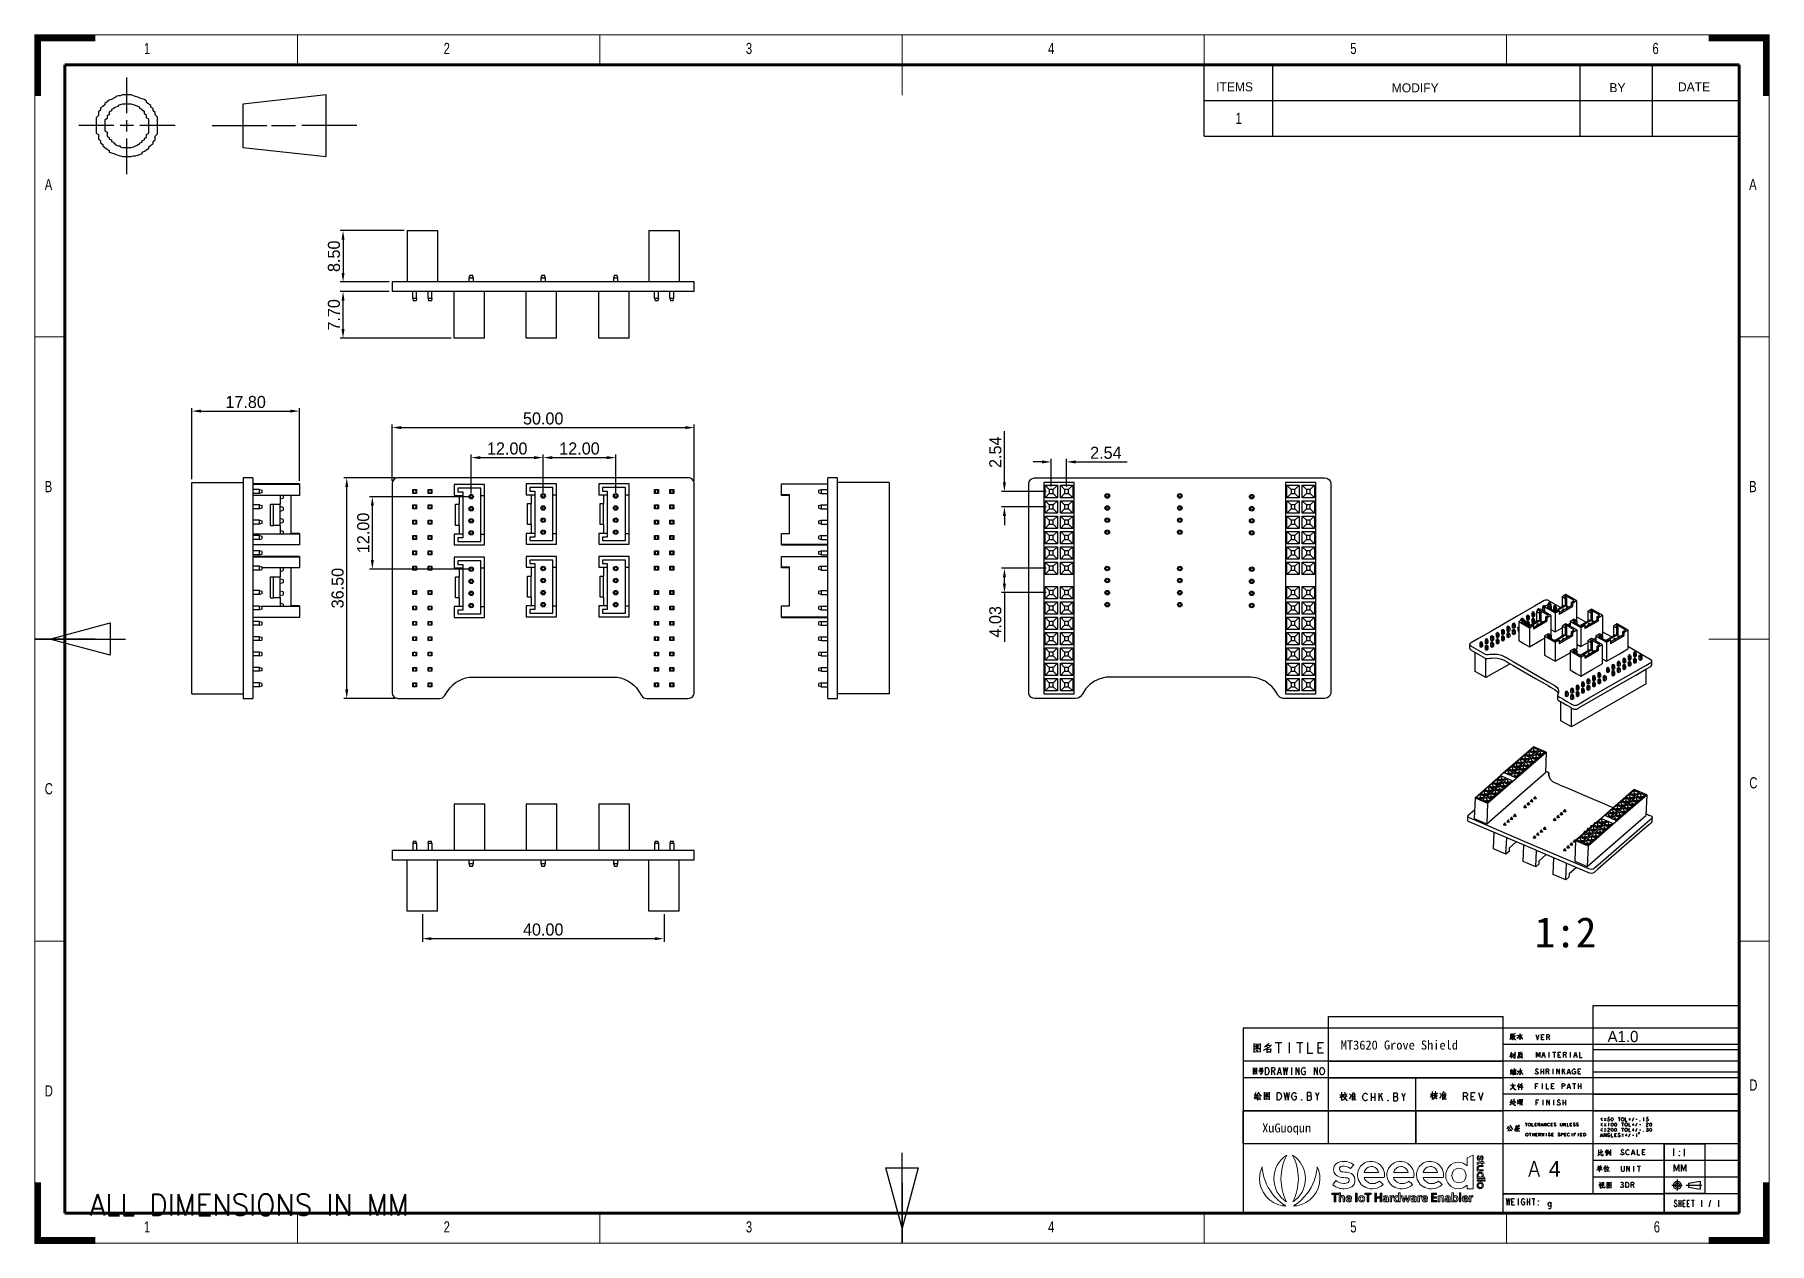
# Model space of a CAD drawing. Header units: millimetres. Extents: x 719 to 1006, y 1264 to 1464.
import ezdxf
from ezdxf.lldxf.tags import DXFTag

# ---------------------------------------------------------------- set-up
doc = ezdxf.new("R2010")
doc.units = ezdxf.units.MM
doc.layers.get('0').update_dxf_attribs({"linetype": 'CONTINUOUS'})
doc.layers.get('Defpoints').update_dxf_attribs({"linetype": 'CONTINUOUS'})
doc.layers.add('_U+56FE_U+5C42 1', color=7, linetype='CONTINUOUS')
doc.layers.add('frame', color=7, linetype='CONTINUOUS')
doc.styles.add('DEFAULT', font='simplex.shx')
doc.styles.add('SLDTEXTSTYLE0', font='TXT', dxfattribs={"width": 0.75})
tags = doc.linetypes.add('DASHED', pattern=[25.72, 12.86, -12.86]).pattern_tags.tags
tags[6:7] = [DXFTag(74, 4), DXFTag(75, 0), DXFTag(340, '0'), DXFTag(46, 0.0), DXFTag(50, 0.0), DXFTag(44, 0.0), DXFTag(45, 0.0)]
tags[4:5] = [DXFTag(74, 4), DXFTag(75, 0), DXFTag(340, '0'), DXFTag(46, 0.0), DXFTag(50, 0.0), DXFTag(44, 0.0), DXFTag(45, 0.0)]
doc.dimstyles.get("Standard").update_dxf_attribs({"dimtxt": 2, "dimasz": 1.5, "dimexe": 0.5, "dimexo": 0.5, "dimgap": 0.5, "dimtad": 1, "dimzin": 0, "dimdsep": 46, "dimtxsty": 'Standard', "dimcen": 0.5, "dimclrd": 1, "dimclre": 3, "dimclrt": 3, "dimadec": 0, "dimazin": 0, "dimtfac": 1, "dimtofl": 0, "dimtmove": 0, "dimatfit": 3, "dimfxl": 1, "dimtolj": 1, "dimtzin": 0, "dimarcsym": 0})

msp = doc.modelspace()

# ---------------------------------------------------------------- texts
at = {"color": 3}
for s, p in [('ITEMS', (914.89, 1454.341)), ('MODIFY', (943.939, 1454.18)), ('BY', (979.946, 1454.207)), ('DATE', (991.291, 1454.337))]:
    msp.add_text(s, height=1.4905, dxfattribs=at).set_placement(p)
at = {"color": 3, "linetype": 'Continuous'}
msp.add_text('4', height=2.592, dxfattribs=at).set_placement((969.925, 1274.763))
at = {"color": 7, "linetype": 'Continuous', "lineweight": 0, "char_height": 1.852, "style": 'SLDTEXTSTYLE0'}
for s, insert, attachment_point in [('1', (737.485, 1462.364), 1), ('2', (787.068, 1462.364), 1), ('3', (837.068, 1462.364), 1), ('4', (887.068, 1462.364), 1), ('5', (937.068, 1462.364), 1), ('6', (987.068, 1462.364), 1), ('A', (721.068, 1439.864), 1), ('A', (1003.068, 1439.864), 1), ('B', (721.068, 1389.864), 1), ('B', (1003.068, 1389.864), 1), ('C', (1003.094, 1340.845), 1), ('C', (721.068, 1339.864), 1), ('D', (721.068, 1289.864), 1), ('D', (1003.094, 1290.845), 1), ('1', (737.485, 1267.364), 1), ('2', (787.068, 1267.364), 1), ('3', (837.068, 1267.364), 1), ('4', (887.068, 1267.364), 1), ('5', (937.068, 1267.364), 1), ('6', (988.318, 1267.364), 3)]:
    msp.add_mtext(s, dxfattribs=dict(at, insert=insert, attachment_point=attachment_point))
at = {"color": 3, "linetype": 'Continuous', "lineweight": 0, "insert": (918.104, 1450.814), "char_height": 1.852, "attachment_point": 1, "style": 'SLDTEXTSTYLE0'}
msp.add_mtext('1', dxfattribs=at)
at = {"attachment_point": 1}
for s, insert, char_height, width in [('{\\fSimSun|b0|i0|c134|p2;1:2}', (967.588, 1317.69), 5, 6.78624), ('{\\fSimSun|b0|i0|c134|p2;MT3620 Grove Shield}', (935.503, 1297.279), 1.5, 24.31061), ('{\\C7;A1.0}', (979.635, 1298.865), 1.8573, 6.35053), ('{\\fSimSun|b0|i0|c134|p2;XuGuoqun}', (922.499, 1283.545), 1.48587, 11.09236)]:
    msp.add_mtext(s, dxfattribs=dict(at, insert=insert, char_height=char_height, width=width))
at = {"color": 18, "linetype": 'Continuous', "lineweight": 5, "insert": (728.483, 1268.324), "char_height": 3.5, "attachment_point": 7, "line_spacing_factor": 0.903614, "style": 'DEFAULT'}
msp.add_mtext('\\W00.967;ALL DIMENSIONS IN MM ', dxfattribs=at)

# ---------------------------------------------------------------- blocks, each defined once
blk = doc.blocks.new('3RDANG1')
at = {"layer": 'frame', "color": 18, "linetype": 'Continuous'}
for p, q in [((0.1732, 0.6299), (0.1732, 1)), ((0.1575, 0.8189), (0.1496, 0.811)), ((0.1654, 0.8189), (0.1575, 0.8189)), ((0.1732, 0.8189), (0.1654, 0.8189)), ((0.1811, 0.8189), (0.1732, 0.8189)), ((0.189, 0.8189), (0.1811, 0.8189)), ((0.1969, 0.811), (0.189, 0.8189)), ((0.8898, 0.8189), (0.5906, 0.7244)), ((0.8898, 0.1811), (0.8898, 0.8189)), ((0.1102, 0.7638), (0.1024, 0.748)), ((0.1181, 0.7717), (0.1102, 0.7638)), ((0.126, 0.7874), (0.1181, 0.7717)), ((0.1339, 0.7953), (0.126, 0.7874)), ((0.1417, 0.811), (0.1339, 0.8031)), ((0.1339, 0.8031), (0.1339, 0.7953)), ((0.1496, 0.811), (0.1417, 0.811)), ((0.2047, 0.8031), (0.1969, 0.811)), ((0.2126, 0.7953), (0.2047, 0.8031)), ((0.2205, 0.7874), (0.2126, 0.7953)), ((0.2283, 0.7795), (0.2205, 0.7874)), ((0.2362, 0.7717), (0.2283, 0.7795)), ((0.2441, 0.7559), (0.2362, 0.7717)), ((0.2441, 0.7402), (0.2441, 0.7559)), ((0.0866, 0.7008), (0.0787, 0.685)), ((0.0945, 0.7165), (0.0866, 0.7008)), ((0.1024, 0.748), (0.0945, 0.7323)), ((0.0945, 0.7323), (0.0945, 0.7165)), ((0.1339, 0.6929), (0.126, 0.685)), ((0.1417, 0.7008), (0.1339, 0.6929)), ((0.1496, 0.7165), (0.1417, 0.7087)), ((0.1417, 0.7087), (0.1417, 0.7008)), ((0.1575, 0.7244), (0.1496, 0.7165)), ((0.1496, 0.7165), (0.1496, 0.7165)), ((0.1654, 0.7244), (0.1575, 0.7244)), ((0.1732, 0.7244), (0.1654, 0.7244)), ((0.1811, 0.7244), (0.1732, 0.7244)), ((0.1732, 0.7244), (0.1732, 0.7244)), ((0.189, 0.7244), (0.1811, 0.7244)), ((0.1969, 0.7165), (0.189, 0.7244)), ((0.189, 0.7244), (0.189, 0.7244)), ((0.2047, 0.7087), (0.1969, 0.7165)), ((0.2126, 0.7008), (0.2047, 0.7087)), ((0.2047, 0.7087), (0.2047, 0.7087)), ((0.2205, 0.6929), (0.2126, 0.7008)), ((0.2205, 0.6772), (0.2205, 0.6929)), ((0.252, 0.7244), (0.2441, 0.7402)), ((0.2598, 0.7087), (0.252, 0.7244)), ((0.2598, 0.6929), (0.2598, 0.7087)), ((0.2677, 0.6772), (0.2598, 0.6929)), ((0.5906, 0.7244), (0.5906, 0.2756)), ((0.0787, 0.6614), (0.0709, 0.6457)), ((0.0709, 0.6457), (0.0709, 0.622)), ((0.0787, 0.685), (0.0787, 0.6614)), ((0.1181, 0.6535), (0.1102, 0.6457)), ((0.1102, 0.6457), (0.1102, 0.6299)), ((0.1102, 0.6299), (0.1102, 0.6142)), ((0.126, 0.6772), (0.1181, 0.6693)), ((0.1181, 0.6693), (0.1181, 0.6535)), ((0.126, 0.685), (0.126, 0.6772)), ((0.2283, 0.6693), (0.2205, 0.6772)), ((0.2283, 0.6614), (0.2283, 0.6693)), ((0.2362, 0.6457), (0.2283, 0.6614)), ((0.2362, 0.6378), (0.2362, 0.6457)), ((0.2362, 0.622), (0.2362, 0.6378)), ((0.2677, 0.6535), (0.2677, 0.6772)), ((0.2756, 0.6378), (0.2677, 0.6535)), ((0.2756, 0.6142), (0.2756, 0.6378)), ((0.0709, 0.6063), (0.063, 0.5827)), ((0.063, 0.5827), (0.063, 0.5591)), ((0.0709, 0.622), (0.0709, 0.6063)), ((0.1024, 0.5748), (0.0945, 0.5591)), ((0.1102, 0.6142), (0.1024, 0.6063)), ((0.1024, 0.6063), (0.1024, 0.5906)), ((0.1024, 0.5906), (0.1024, 0.5748)), ((0.2441, 0.6063), (0.2362, 0.622)), ((0.2441, 0.5984), (0.2441, 0.6063)), ((0.2441, 0.5827), (0.2441, 0.5984)), ((0.252, 0.5669), (0.2441, 0.5827)), ((0.252, 0.5512), (0.252, 0.5669)), ((0.2835, 0.5906), (0.2756, 0.6142)), ((0.2835, 0.5748), (0.2835, 0.5906)), ((0.2835, 0.5512), (0.2835, 0.5748)), ((0.126, 0.5039), (0, 0.5039)), ((0.063, 0.5591), (0.063, 0.5354)), ((0.063, 0.5354), (0.063, 0.5197)), ((0.063, 0.5197), (0.063, 0.4961)), ((0.0945, 0.5591), (0.0945, 0.5433)), ((0.0945, 0.5433), (0.0945, 0.5276)), ((0.0945, 0.5276), (0.0945, 0.5118)), ((0.0945, 0.5118), (0.0945, 0.4961)), ((0.1969, 0.5039), (0.1496, 0.5039)), ((0.1732, 0.4409), (0.1732, 0.5591)), ((0.3465, 0.5039), (0.2205, 0.5039)), ((0.252, 0.5354), (0.252, 0.5512)), ((0.252, 0.5197), (0.252, 0.5354)), ((0.252, 0.5039), (0.252, 0.5197)), ((0.252, 0.4882), (0.252, 0.5039)), ((0.2835, 0.5276), (0.2835, 0.5512)), ((0.2835, 0.5039), (0.2835, 0.5276)), ((0.2835, 0.4803), (0.2835, 0.5039)), ((0.4803, 0.5039), (0.6772, 0.5039)), ((0.6929, 0.5039), (0.7795, 0.5039)), ((1, 0.5039), (0.8031, 0.5039)), ((0.063, 0.4961), (0.063, 0.4724)), ((0.063, 0.4724), (0.063, 0.4488)), ((0.063, 0.4488), (0.063, 0.4252)), ((0.0945, 0.4961), (0.0945, 0.4803)), ((0.0945, 0.4803), (0.0945, 0.4646)), ((0.0945, 0.4646), (0.0945, 0.4488)), ((0.0945, 0.4488), (0.1024, 0.4331)), ((0.252, 0.4724), (0.252, 0.4882)), ((0.252, 0.4567), (0.252, 0.4724)), ((0.252, 0.4409), (0.252, 0.4567)), ((0.252, 0.4252), (0.252, 0.4409)), ((0.2835, 0.4646), (0.2835, 0.4803)), ((0.2835, 0.4409), (0.2835, 0.4646)), ((0.2835, 0.4173), (0.2835, 0.4409)), ((0.063, 0.4252), (0.0709, 0.4094)), ((0.0709, 0.4094), (0.0709, 0.3858)), ((0.0709, 0.3858), (0.0709, 0.3622)), ((0.1024, 0.4331), (0.1024, 0.4173)), ((0.1024, 0.4173), (0.1024, 0.4016)), ((0.1024, 0.4016), (0.1024, 0.3937)), ((0.1024, 0.3937), (0.1102, 0.378)), ((0.1102, 0.378), (0.1102, 0.3622)), ((0.2362, 0.3701), (0.2441, 0.3858)), ((0.2441, 0.4094), (0.252, 0.4252)), ((0.2441, 0.3937), (0.2441, 0.4094)), ((0.2441, 0.3858), (0.2441, 0.3937)), ((0.2756, 0.3937), (0.2835, 0.4173)), ((0.2756, 0.378), (0.2756, 0.3937)), ((0.2756, 0.3543), (0.2756, 0.378)), ((0.0709, 0.3622), (0.0787, 0.3465)), ((0.0787, 0.3465), (0.0787, 0.3228)), ((0.0787, 0.3228), (0.0866, 0.3071)), ((0.1102, 0.3622), (0.1181, 0.3543)), ((0.1181, 0.3543), (0.1181, 0.3386)), ((0.1181, 0.3386), (0.126, 0.3307)), ((0.126, 0.3307), (0.126, 0.3228)), ((0.126, 0.3228), (0.1339, 0.3071)), ((0.1732, 0), (0.1732, 0.3701)), ((0.2126, 0.3071), (0.2205, 0.315)), ((0.2205, 0.3228), (0.2283, 0.3307)), ((0.2205, 0.315), (0.2205, 0.3228)), ((0.2283, 0.3465), (0.2362, 0.3543)), ((0.2283, 0.3307), (0.2283, 0.3465)), ((0.2362, 0.3543), (0.2362, 0.3701)), ((0.2598, 0.2992), (0.2677, 0.315)), ((0.2677, 0.3386), (0.2756, 0.3543)), ((0.2677, 0.315), (0.2677, 0.3386)), ((0.0866, 0.3071), (0.0866, 0.2913)), ((0.0866, 0.2913), (0.0945, 0.2756)), ((0.0945, 0.2756), (0.1024, 0.2598)), ((0.1024, 0.2598), (0.1102, 0.2441)), ((0.1339, 0.3071), (0.1339, 0.2992)), ((0.1339, 0.2992), (0.1417, 0.2913)), ((0.1417, 0.2913), (0.1496, 0.2913)), ((0.1496, 0.2913), (0.1496, 0.2835)), ((0.1496, 0.2835), (0.1575, 0.2756)), ((0.1575, 0.2756), (0.1654, 0.2756)), ((0.1654, 0.2756), (0.1654, 0.2756)), ((0.1654, 0.2756), (0.1732, 0.2756)), ((0.1732, 0.2756), (0.1811, 0.2756)), ((0.1811, 0.2756), (0.1811, 0.2756)), ((0.1811, 0.2756), (0.189, 0.2756)), ((0.189, 0.2756), (0.1969, 0.2835)), ((0.1969, 0.2835), (0.2047, 0.2913)), ((0.1969, 0.2835), (0.1969, 0.2835)), ((0.2047, 0.2913), (0.2126, 0.2992)), ((0.2126, 0.2992), (0.2126, 0.3071)), ((0.2362, 0.2362), (0.2441, 0.252)), ((0.2441, 0.252), (0.252, 0.2677)), ((0.252, 0.2835), (0.2598, 0.2992)), ((0.252, 0.2677), (0.252, 0.2835)), ((0.5906, 0.2756), (0.8898, 0.1811)), ((0.1102, 0.2441), (0.1102, 0.2283)), ((0.1102, 0.2283), (0.1181, 0.2205)), ((0.1181, 0.2205), (0.126, 0.2126)), ((0.126, 0.2126), (0.1339, 0.2047)), ((0.1339, 0.2047), (0.1417, 0.1969)), ((0.1417, 0.1969), (0.1496, 0.189)), ((0.1496, 0.189), (0.1575, 0.1811)), ((0.189, 0.1811), (0.1969, 0.189)), ((0.1969, 0.189), (0.2047, 0.189)), ((0.2047, 0.189), (0.2126, 0.1969)), ((0.2126, 0.1969), (0.2205, 0.2047)), ((0.2205, 0.2047), (0.2283, 0.2126)), ((0.2283, 0.2283), (0.2362, 0.2362)), ((0.2283, 0.2126), (0.2283, 0.2283)), ((0.1575, 0.1811), (0.1654, 0.1811)), ((0.1654, 0.1811), (0.1732, 0.1811)), ((0.1732, 0.1811), (0.1811, 0.1811)), ((0.1811, 0.1811), (0.189, 0.1811))]:
    blk.add_line(p, q, dxfattribs=at)
blk = doc.blocks.new('ASSORTED_DRAFT5')
at = {"color": 18, "linetype": 'Continuous'}
for p, q in [((296, 9.98988), (297, 9.98988)), ((296, 9.94755), (297, 9.94755)), ((296, 9.90522), (297, 9.90522)), ((296, 9.86289), (297, 9.86289)), ((296, 9.82056), (297, 9.82056)), ((296, 9.77823), (297, 9.77823)), ((296, 9.7359), (297, 9.7359)), ((296, 9.69357), (297, 9.69357)), ((296, 9.65124), (297, 9.65124)), ((296, 9.60891), (297, 9.60891)), ((296, 9.56658), (297, 9.56658)), ((296, 9.52425), (297, 9.52425)), ((296, 9.48192), (297, 9.48192)), ((296, 9.43959), (297, 9.43959)), ((296, 9.39726), (297, 9.39726)), ((296, 9.35493), (297, 9.35493)), ((296, 9.3126), (297, 9.3126)), ((296, 9.27027), (297, 9.27027)), ((296, 9.22794), (297, 9.22794)), ((296, 9.18561), (297, 9.18561)), ((296, 9.14328), (297, 9.14328)), ((296, 9.10095), (297, 9.10095)), ((296, 9.05862), (297, 9.05862)), ((296, 9.01629), (297, 9.01629)), ((296, 8.97396), (297, 8.97396)), ((296, 8.93163), (297, 8.93163)), ((296, 8.8893), (297, 8.8893)), ((296, 8.84697), (297, 8.84697)), ((296, 8.80464), (297, 8.80464)), ((296, 8.76231), (297, 8.76231)), ((296, 8.71998), (297, 8.71998)), ((296, 8.67765), (297, 8.67765)), ((296, 8.63532), (297, 8.63532)), ((296, 8.59299), (297, 8.59299)), ((296, 8.55066), (297, 8.55066)), ((296, 8.50833), (297, 8.50833)), ((296, 8.466), (297, 8.466)), ((296, 8.42367), (297, 8.42367)), ((296, 8.38134), (297, 8.38134)), ((296, 8.33901), (297, 8.33901)), ((296, 8.29668), (297, 8.29668)), ((296, 8.25435), (297, 8.25435)), ((296, 8.21202), (297, 8.21202)), ((296, 8.16969), (297, 8.16969)), ((296, 8.12736), (297, 8.12736)), ((296, 8.08503), (297, 8.08503)), ((296, 8.0427), (297, 8.0427)), ((296, 8.00037), (297, 8.00037)), ((296, 7.95804), (297, 7.95804)), ((296, 7.91571), (297, 7.91571)), ((296, 7.87338), (297, 7.87338)), ((296, 7.83105), (297, 7.83105)), ((296, 7.78872), (297, 7.78872)), ((296, 7.74639), (297, 7.74639)), ((296, 7.70406), (297, 7.70406)), ((296, 7.66173), (297, 7.66173)), ((296, 7.6194), (297, 7.6194)), ((296, 7.57707), (297, 7.57707)), ((296, 7.53474), (297, 7.53474)), ((296, 7.49241), (297, 7.49241)), ((296, 7.45008), (297, 7.45008)), ((296, 7.40775), (297, 7.40775)), ((296, 7.36542), (297, 7.36542)), ((296, 7.32309), (297, 7.32309)), ((296, 7.28076), (297, 7.28076)), ((296, 7.23843), (297, 7.23843)), ((296, 7.1961), (297, 7.1961)), ((296, 7.15377), (297, 7.15377)), ((296, 7.11144), (297, 7.11144)), ((296, 7.06911), (297, 7.06911)), ((296, 7.02678), (297, 7.02678)), ((296, 6.98445), (297, 6.98445)), ((296, 6.94212), (297, 6.94212)), ((296, 6.89979), (297, 6.89979)), ((296, 6.85746), (297, 6.85746)), ((296, 6.81513), (297, 6.81513)), ((296, 6.7728), (297, 6.7728)), ((296, 6.73047), (297, 6.73047)), ((296, 6.68814), (297, 6.68814)), ((296, 6.64581), (297, 6.64581)), ((296, 6.60348), (297, 6.60348)), ((296, 6.56115), (297, 6.56115)), ((296, 6.51882), (297, 6.51882)), ((296, 6.47649), (297, 6.47649)), ((296, 6.43416), (297, 6.43416)), ((296, 6.39183), (297, 6.39183)), ((296, 6.3495), (297, 6.3495)), ((296, 6.30717), (297, 6.30717)), ((296, 6.26484), (297, 6.26484)), ((296, 6.22251), (297, 6.22251)), ((296, 6.18018), (297, 6.18018)), ((296, 6.13785), (297, 6.13785)), ((296, 6.09552), (297, 6.09552)), ((296, 6.05319), (297, 6.05319)), ((296, 6.01086), (297, 6.01086)), ((296, 5.96853), (297, 5.96853)), ((296, 5.9262), (297, 5.9262)), ((296, 5.88387), (297, 5.88387)), ((296, 5.84154), (297, 5.84154)), ((296, 5.79921), (297, 5.79921)), ((296, 5.75688), (297, 5.75688)), ((296, 5.71455), (297, 5.71455)), ((296, 5.67222), (297, 5.67222)), ((296, 5.62989), (297, 5.62989)), ((296, 5.58756), (297, 5.58756)), ((296, 5.54523), (297, 5.54523)), ((296, 5.5029), (297, 5.5029)), ((296, 5.46057), (297, 5.46057)), ((296, 5.41824), (297, 5.41824)), ((296, 5.37591), (297, 5.37591)), ((296, 5.33358), (297, 5.33358)), ((296, 5.29125), (297, 5.29125)), ((296, 5.24892), (297, 5.24892)), ((296, 5.20659), (297, 5.20659)), ((296, 5.16426), (297, 5.16426)), ((296, 5.12193), (297, 5.12193)), ((296, 5.0796), (297, 5.0796)), ((296, 5.03727), (297, 5.03727)), ((296, 4.99494), (297, 4.99494)), ((296, 4.95261), (297, 4.95261)), ((296, 4.91028), (297, 4.91028)), ((296, 4.86795), (297, 4.86795)), ((296, 4.82562), (297, 4.82562)), ((296, 4.78329), (297, 4.78329)), ((296, 4.74096), (297, 4.74096)), ((296, 4.69863), (297, 4.69863)), ((296, 4.6563), (297, 4.6563)), ((296, 4.61397), (297, 4.61397)), ((296, 4.57164), (297, 4.57164)), ((296, 4.52931), (297, 4.52931)), ((296, 4.48698), (297, 4.48698)), ((296, 4.44465), (297, 4.44465)), ((296, 4.40232), (297, 4.40232)), ((296, 4.35999), (297, 4.35999)), ((296, 4.31766), (297, 4.31766)), ((296, 4.27533), (297, 4.27533)), ((296, 4.233), (297, 4.233)), ((296, 4.19067), (297, 4.19067)), ((296, 4.14834), (297, 4.14834)), ((296, 4.10601), (297, 4.10601)), ((296, 4.06368), (297, 4.06368)), ((296, 4.02135), (297, 4.02135)), ((296, 3.97902), (297, 3.97902)), ((296, 3.93669), (297, 3.93669)), ((296, 3.89436), (297, 3.89436)), ((296, 3.85203), (297, 3.85203)), ((296, 3.8097), (297, 3.8097)), ((296, 3.76737), (297, 3.76737)), ((296, 3.72504), (297, 3.72504)), ((296, 3.68271), (297, 3.68271)), ((296, 3.64038), (297, 3.64038)), ((296, 3.59805), (297, 3.59805)), ((296, 3.55572), (297, 3.55572)), ((296, 3.51339), (297, 3.51339)), ((296, 3.47106), (297, 3.47106)), ((296, 3.42873), (297, 3.42873)), ((296, 3.3864), (297, 3.3864)), ((296, 3.34407), (297, 3.34407)), ((296, 3.30174), (297, 3.30174)), ((296, 3.25941), (297, 3.25941)), ((296, 3.21708), (297, 3.21708)), ((296, 3.17475), (297, 3.17475)), ((296, 3.13242), (297, 3.13242)), ((296, 3.09009), (297, 3.09009)), ((296, 3.04776), (297, 3.04776)), ((296, 3.00543), (297, 3.00543)), ((296, 2.9631), (297, 2.9631)), ((296, 2.92077), (297, 2.92077)), ((296, 2.87844), (297, 2.87844)), ((287, 0.97359), (297, 0.97359)), ((287, 0.93126), (297, 0.93126)), ((287, 0.88893), (297, 0.88893)), ((287, 0.8466), (297, 0.8466)), ((287, 0.80427), (297, 0.80427)), ((287, 0.76194), (297, 0.76194)), ((287, 0.71961), (297, 0.71961)), ((287, 0.67728), (297, 0.67728)), ((287, 0.63495), (297, 0.63495)), ((287, 0.59262), (297, 0.59262)), ((287, 0.55029), (297, 0.55029)), ((287, 0.50796), (297, 0.50796)), ((287, 0.46563), (297, 0.46563)), ((287, 0.4233), (297, 0.4233)), ((287, 0.38097), (297, 0.38097)), ((287, 0.33864), (297, 0.33864)), ((287, 0.29631), (297, 0.29631)), ((287, 0.25398), (297, 0.25398)), ((287, 0.21165), (297, 0.21165)), ((287, 0.16932), (297, 0.16932)), ((287, 0.12699), (297, 0.12699)), ((287, 0.08466), (297, 0.08466)), ((287, 0.04233), (297, 0.04233)), ((287, 0), (297, 0)), ((296, 2.83611), (297, 2.83611)), ((296, 2.79378), (297, 2.79378)), ((296, 2.75145), (297, 2.75145)), ((296, 2.70912), (297, 2.70912)), ((296, 2.66679), (297, 2.66679)), ((296, 2.62446), (297, 2.62446)), ((296, 2.58213), (297, 2.58213)), ((296, 2.5398), (297, 2.5398)), ((296, 2.49747), (297, 2.49747)), ((296, 2.45514), (297, 2.45514)), ((296, 2.41281), (297, 2.41281)), ((296, 2.37048), (297, 2.37048)), ((296, 2.32815), (297, 2.32815)), ((296, 2.28582), (297, 2.28582)), ((296, 2.24349), (297, 2.24349)), ((296, 2.20116), (297, 2.20116)), ((296, 2.15883), (297, 2.15883)), ((296, 2.1165), (297, 2.1165)), ((296, 2.07417), (297, 2.07417)), ((296, 2.03184), (297, 2.03184)), ((296, 1.98951), (297, 1.98951)), ((296, 1.94718), (297, 1.94718)), ((296, 1.90485), (297, 1.90485)), ((296, 1.86252), (297, 1.86252)), ((296, 1.82019), (297, 1.82019)), ((296, 1.77786), (297, 1.77786)), ((296, 1.73553), (297, 1.73553)), ((296, 1.6932), (297, 1.6932)), ((296, 1.65087), (297, 1.65087)), ((296, 1.60854), (297, 1.60854)), ((296, 1.56621), (297, 1.56621)), ((296, 1.52388), (297, 1.52388)), ((296, 1.48155), (297, 1.48155)), ((296, 1.43922), (297, 1.43922)), ((296, 1.39689), (297, 1.39689)), ((296, 1.35456), (297, 1.35456)), ((296, 1.31223), (297, 1.31223)), ((296, 1.2699), (297, 1.2699)), ((296, 1.22757), (297, 1.22757)), ((296, 1.18524), (297, 1.18524)), ((296, 1.14291), (297, 1.14291)), ((296, 1.10058), (297, 1.10058)), ((296, 1.05825), (297, 1.05825)), ((296, 1.01592), (297, 1.01592))]:
    blk.add_line(p, q, dxfattribs=at)
blk = doc.blocks.new('ASSORTED_DRAFT4')
at = {"color": 18, "linetype": 'Continuous'}
for p, q in [((287, 209.98988), (297, 209.98988)), ((287, 209.94755), (297, 209.94755)), ((287, 209.90522), (297, 209.90522)), ((287, 209.86289), (297, 209.86289)), ((287, 209.82056), (297, 209.82056)), ((287, 209.77823), (297, 209.77823)), ((287, 209.7359), (297, 209.7359)), ((287, 209.69357), (297, 209.69357)), ((287, 209.65124), (297, 209.65124)), ((287, 209.60891), (297, 209.60891)), ((287, 209.56658), (297, 209.56658)), ((287, 209.52425), (297, 209.52425)), ((287, 209.48192), (297, 209.48192)), ((287, 209.43959), (297, 209.43959)), ((287, 209.39726), (297, 209.39726)), ((287, 209.35493), (297, 209.35493)), ((287, 209.3126), (297, 209.3126)), ((287, 209.27027), (297, 209.27027)), ((287, 209.22794), (297, 209.22794)), ((287, 209.18561), (297, 209.18561)), ((287, 209.14328), (297, 209.14328)), ((287, 209.10095), (297, 209.10095)), ((287, 209.05862), (297, 209.05862)), ((287, 209.01629), (297, 209.01629)), ((296, 208.97396), (297, 208.97396)), ((296, 208.93163), (297, 208.93163)), ((296, 208.8893), (297, 208.8893)), ((296, 208.84697), (297, 208.84697)), ((296, 208.80464), (297, 208.80464)), ((296, 208.76231), (297, 208.76231)), ((296, 208.71998), (297, 208.71998)), ((296, 208.67765), (297, 208.67765)), ((296, 208.63532), (297, 208.63532)), ((296, 208.59299), (297, 208.59299)), ((296, 208.55066), (297, 208.55066)), ((296, 208.50833), (297, 208.50833)), ((296, 208.466), (297, 208.466)), ((296, 208.42367), (297, 208.42367)), ((296, 208.38134), (297, 208.38134)), ((296, 208.33901), (297, 208.33901)), ((296, 208.29668), (297, 208.29668)), ((296, 208.25435), (297, 208.25435)), ((296, 208.21202), (297, 208.21202)), ((296, 208.16969), (297, 208.16969)), ((296, 208.12736), (297, 208.12736)), ((296, 208.08503), (297, 208.08503)), ((296, 208.0427), (297, 208.0427)), ((296, 208.00037), (297, 208.00037)), ((296, 207.95804), (297, 207.95804)), ((296, 207.91571), (297, 207.91571)), ((296, 207.87338), (297, 207.87338)), ((296, 207.83105), (297, 207.83105)), ((296, 207.78872), (297, 207.78872)), ((296, 207.74639), (297, 207.74639)), ((296, 207.70406), (297, 207.70406)), ((296, 207.66173), (297, 207.66173)), ((296, 207.6194), (297, 207.6194)), ((296, 207.57707), (297, 207.57707)), ((296, 207.53474), (297, 207.53474)), ((296, 207.49241), (297, 207.49241)), ((296, 207.45008), (297, 207.45008)), ((296, 207.40775), (297, 207.40775)), ((296, 207.36542), (297, 207.36542)), ((296, 207.32309), (297, 207.32309)), ((296, 207.28076), (297, 207.28076)), ((296, 207.23843), (297, 207.23843)), ((296, 207.1961), (297, 207.1961)), ((296, 207.15377), (297, 207.15377)), ((296, 207.11144), (297, 207.11144)), ((296, 207.06911), (297, 207.06911)), ((296, 207.02678), (297, 207.02678)), ((296, 206.98445), (297, 206.98445)), ((296, 206.94212), (297, 206.94212)), ((296, 206.89979), (297, 206.89979)), ((296, 206.85746), (297, 206.85746)), ((296, 206.81513), (297, 206.81513)), ((296, 206.7728), (297, 206.7728)), ((296, 206.73047), (297, 206.73047)), ((296, 206.68814), (297, 206.68814)), ((296, 206.64581), (297, 206.64581)), ((296, 206.60348), (297, 206.60348)), ((296, 206.56115), (297, 206.56115)), ((296, 206.51882), (297, 206.51882)), ((296, 206.47649), (297, 206.47649)), ((296, 206.43416), (297, 206.43416)), ((296, 206.39183), (297, 206.39183)), ((296, 206.3495), (297, 206.3495)), ((296, 206.30717), (297, 206.30717)), ((296, 206.26484), (297, 206.26484)), ((296, 206.22251), (297, 206.22251)), ((296, 206.18018), (297, 206.18018)), ((296, 206.13785), (297, 206.13785)), ((296, 206.09552), (297, 206.09552)), ((296, 206.05319), (297, 206.05319)), ((296, 206.01086), (297, 206.01086)), ((296, 205.96853), (297, 205.96853)), ((296, 205.9262), (297, 205.9262)), ((296, 205.88387), (297, 205.88387)), ((296, 205.84154), (297, 205.84154)), ((296, 205.79921), (297, 205.79921)), ((296, 205.75688), (297, 205.75688)), ((296, 205.71455), (297, 205.71455)), ((296, 205.67222), (297, 205.67222)), ((296, 205.62989), (297, 205.62989)), ((296, 205.58756), (297, 205.58756)), ((296, 205.54523), (297, 205.54523)), ((296, 205.5029), (297, 205.5029)), ((296, 205.46057), (297, 205.46057)), ((296, 205.41824), (297, 205.41824)), ((296, 205.37591), (297, 205.37591)), ((296, 205.33358), (297, 205.33358)), ((296, 205.29125), (297, 205.29125)), ((296, 205.24892), (297, 205.24892)), ((296, 205.20659), (297, 205.20659)), ((296, 205.16426), (297, 205.16426)), ((296, 205.12193), (297, 205.12193)), ((296, 205.0796), (297, 205.0796)), ((296, 205.03727), (297, 205.03727)), ((296, 204.99494), (297, 204.99494)), ((296, 204.95261), (297, 204.95261)), ((296, 204.91028), (297, 204.91028)), ((296, 204.86795), (297, 204.86795)), ((296, 204.82562), (297, 204.82562)), ((296, 204.78329), (297, 204.78329)), ((296, 204.74096), (297, 204.74096)), ((296, 204.69863), (297, 204.69863)), ((296, 204.6563), (297, 204.6563)), ((296, 204.61397), (297, 204.61397)), ((296, 204.57164), (297, 204.57164)), ((296, 204.52931), (297, 204.52931)), ((296, 204.48698), (297, 204.48698)), ((296, 204.44465), (297, 204.44465)), ((296, 204.40232), (297, 204.40232)), ((296, 204.35999), (297, 204.35999)), ((296, 204.31766), (297, 204.31766)), ((296, 204.27533), (297, 204.27533)), ((296, 204.233), (297, 204.233)), ((296, 204.19067), (297, 204.19067)), ((296, 204.14834), (297, 204.14834)), ((296, 204.10601), (297, 204.10601)), ((296, 204.06368), (297, 204.06368)), ((296, 204.02135), (297, 204.02135)), ((296, 203.97902), (297, 203.97902)), ((296, 203.93669), (297, 203.93669)), ((296, 203.89436), (297, 203.89436)), ((296, 203.85203), (297, 203.85203)), ((296, 203.8097), (297, 203.8097)), ((296, 203.76737), (297, 203.76737)), ((296, 203.72504), (297, 203.72504)), ((296, 203.68271), (297, 203.68271)), ((296, 203.64038), (297, 203.64038)), ((296, 203.59805), (297, 203.59805)), ((296, 203.55572), (297, 203.55572)), ((296, 203.51339), (297, 203.51339)), ((296, 203.47106), (297, 203.47106)), ((296, 203.42873), (297, 203.42873)), ((296, 203.3864), (297, 203.3864)), ((296, 203.34407), (297, 203.34407)), ((296, 203.30174), (297, 203.30174)), ((296, 203.25941), (297, 203.25941)), ((296, 203.21708), (297, 203.21708)), ((296, 203.17475), (297, 203.17475)), ((296, 203.13242), (297, 203.13242)), ((296, 203.09009), (297, 203.09009)), ((296, 203.04776), (297, 203.04776)), ((296, 203.00543), (297, 203.00543)), ((296, 202.9631), (297, 202.9631)), ((296, 202.92077), (297, 202.92077)), ((296, 202.87844), (297, 202.87844)), ((296, 202.83611), (297, 202.83611)), ((296, 202.79378), (297, 202.79378)), ((296, 202.75145), (297, 202.75145)), ((296, 202.70912), (297, 202.70912)), ((296, 202.66679), (297, 202.66679)), ((296, 202.62446), (297, 202.62446)), ((296, 202.58213), (297, 202.58213)), ((296, 202.5398), (297, 202.5398)), ((296, 202.49747), (297, 202.49747)), ((296, 202.45514), (297, 202.45514)), ((296, 202.41281), (297, 202.41281)), ((296, 202.37048), (297, 202.37048)), ((296, 202.32815), (297, 202.32815)), ((296, 202.28582), (297, 202.28582)), ((296, 202.24349), (297, 202.24349)), ((296, 202.20116), (297, 202.20116)), ((296, 202.15883), (297, 202.15883)), ((296, 202.1165), (297, 202.1165)), ((296, 202.07417), (297, 202.07417)), ((296, 202.03184), (297, 202.03184)), ((296, 201.98951), (297, 201.98951)), ((296, 201.94718), (297, 201.94718)), ((296, 201.90485), (297, 201.90485)), ((296, 201.86252), (297, 201.86252)), ((296, 201.82019), (297, 201.82019)), ((296, 201.77786), (297, 201.77786)), ((296, 201.73553), (297, 201.73553)), ((296, 201.6932), (297, 201.6932)), ((296, 201.65087), (297, 201.65087)), ((296, 201.60854), (297, 201.60854)), ((296, 201.56621), (297, 201.56621)), ((296, 201.52388), (297, 201.52388)), ((296, 201.48155), (297, 201.48155)), ((296, 201.43922), (297, 201.43922)), ((296, 201.39689), (297, 201.39689)), ((296, 201.35456), (297, 201.35456)), ((296, 201.31223), (297, 201.31223)), ((296, 201.2699), (297, 201.2699)), ((296, 201.22757), (297, 201.22757)), ((296, 201.18524), (297, 201.18524)), ((296, 201.14291), (297, 201.14291)), ((296, 201.10058), (297, 201.10058)), ((296, 201.05825), (297, 201.05825)), ((296, 201.01592), (297, 201.01592)), ((296, 200.97359), (297, 200.97359)), ((296, 200.93126), (297, 200.93126)), ((296, 200.88893), (297, 200.88893)), ((296, 200.8466), (297, 200.8466)), ((296, 200.80427), (297, 200.80427)), ((296, 200.76194), (297, 200.76194)), ((296, 200.71961), (297, 200.71961)), ((296, 200.67728), (297, 200.67728)), ((296, 200.63495), (297, 200.63495)), ((296, 200.59262), (297, 200.59262)), ((296, 200.55029), (297, 200.55029)), ((296, 200.50796), (297, 200.50796)), ((296, 200.46563), (297, 200.46563)), ((296, 200.4233), (297, 200.4233)), ((296, 200.38097), (297, 200.38097)), ((296, 200.33864), (297, 200.33864)), ((296, 200.29631), (297, 200.29631)), ((296, 200.25398), (297, 200.25398)), ((296, 200.21165), (297, 200.21165)), ((296, 200.16932), (297, 200.16932)), ((296, 200.12699), (297, 200.12699)), ((296, 200.08466), (297, 200.08466)), ((296, 200.04233), (297, 200.04233)), ((296, 200), (297, 200))]:
    blk.add_line(p, q, dxfattribs=at)
blk = doc.blocks.new('ASSORTED_DRAFT3')
at = {"color": 18, "linetype": 'Continuous'}
for p, q in [((0, 209.98988), (10, 209.98988)), ((0, 209.94755), (10, 209.94755)), ((0, 209.90522), (10, 209.90522)), ((0, 209.86289), (10, 209.86289)), ((0, 209.82056), (10, 209.82056)), ((0, 209.77823), (10, 209.77823)), ((0, 209.7359), (10, 209.7359)), ((0, 209.69357), (10, 209.69357)), ((0, 209.65124), (10, 209.65124)), ((0, 209.60891), (10, 209.60891)), ((0, 209.56658), (10, 209.56658)), ((0, 209.52425), (10, 209.52425)), ((0, 209.48192), (10, 209.48192)), ((0, 209.43959), (10, 209.43959)), ((0, 209.39726), (10, 209.39726)), ((0, 209.35493), (10, 209.35493)), ((0, 209.3126), (10, 209.3126)), ((0, 209.27027), (10, 209.27027)), ((0, 209.22794), (10, 209.22794)), ((0, 209.18561), (10, 209.18561)), ((0, 209.14328), (10, 209.14328)), ((0, 209.10095), (10, 209.10095)), ((0, 209.05862), (10, 209.05862)), ((0, 209.01629), (10, 209.01629)), ((0, 208.97396), (1, 208.97396)), ((0, 208.93163), (1, 208.93163)), ((0, 208.8893), (1, 208.8893)), ((0, 208.84697), (1, 208.84697)), ((0, 208.80464), (1, 208.80464)), ((0, 208.76231), (1, 208.76231)), ((0, 208.71998), (1, 208.71998)), ((0, 208.67765), (1, 208.67765)), ((0, 208.63532), (1, 208.63532)), ((0, 208.59299), (1, 208.59299)), ((0, 208.55066), (1, 208.55066)), ((0, 208.50833), (1, 208.50833)), ((0, 208.466), (1, 208.466)), ((0, 208.42367), (1, 208.42367)), ((0, 208.38134), (1, 208.38134)), ((0, 208.33901), (1, 208.33901)), ((0, 208.29668), (1, 208.29668)), ((0, 208.25435), (1, 208.25435)), ((0, 208.21202), (1, 208.21202)), ((0, 208.16969), (1, 208.16969)), ((0, 208.12736), (1, 208.12736)), ((0, 208.08503), (1, 208.08503)), ((0, 208.0427), (1, 208.0427)), ((0, 208.00037), (1, 208.00037)), ((0, 207.95804), (1, 207.95804)), ((0, 207.91571), (1, 207.91571)), ((0, 207.87338), (1, 207.87338)), ((0, 207.83105), (1, 207.83105)), ((0, 207.78872), (1, 207.78872)), ((0, 207.74639), (1, 207.74639)), ((0, 207.70406), (1, 207.70406)), ((0, 207.66173), (1, 207.66173)), ((0, 207.6194), (1, 207.6194)), ((0, 207.57707), (1, 207.57707)), ((0, 207.53474), (1, 207.53474)), ((0, 207.49241), (1, 207.49241)), ((0, 207.45008), (1, 207.45008)), ((0, 207.40775), (1, 207.40775)), ((0, 207.36542), (1, 207.36542)), ((0, 207.32309), (1, 207.32309)), ((0, 207.28076), (1, 207.28076)), ((0, 207.23843), (1, 207.23843)), ((0, 207.1961), (1, 207.1961)), ((0, 207.15377), (1, 207.15377)), ((0, 207.11144), (1, 207.11144)), ((0, 207.06911), (1, 207.06911)), ((0, 207.02678), (1, 207.02678)), ((0, 206.98445), (1, 206.98445)), ((0, 206.94212), (1, 206.94212)), ((0, 206.89979), (1, 206.89979)), ((0, 206.85746), (1, 206.85746)), ((0, 206.81513), (1, 206.81513)), ((0, 206.7728), (1, 206.7728)), ((0, 206.73047), (1, 206.73047)), ((0, 206.68814), (1, 206.68814)), ((0, 206.64581), (1, 206.64581)), ((0, 206.60348), (1, 206.60348)), ((0, 206.56115), (1, 206.56115)), ((0, 206.51882), (1, 206.51882)), ((0, 206.47649), (1, 206.47649)), ((0, 206.43416), (1, 206.43416)), ((0, 206.39183), (1, 206.39183)), ((0, 206.3495), (1, 206.3495)), ((0, 206.30717), (1, 206.30717)), ((0, 206.26484), (1, 206.26484)), ((0, 206.22251), (1, 206.22251)), ((0, 206.18018), (1, 206.18018)), ((0, 206.13785), (1, 206.13785)), ((0, 206.09552), (1, 206.09552)), ((0, 206.05319), (1, 206.05319)), ((0, 206.01086), (1, 206.01086)), ((0, 205.96853), (1, 205.96853)), ((0, 205.9262), (1, 205.9262)), ((0, 205.88387), (1, 205.88387)), ((0, 205.84154), (1, 205.84154)), ((0, 205.79921), (1, 205.79921)), ((0, 205.75688), (1, 205.75688)), ((0, 205.71455), (1, 205.71455)), ((0, 205.67222), (1, 205.67222)), ((0, 205.62989), (1, 205.62989)), ((0, 205.58756), (1, 205.58756)), ((0, 205.54523), (1, 205.54523)), ((0, 205.5029), (1, 205.5029)), ((0, 205.46057), (1, 205.46057)), ((0, 205.41824), (1, 205.41824)), ((0, 205.37591), (1, 205.37591)), ((0, 205.33358), (1, 205.33358)), ((0, 205.29125), (1, 205.29125)), ((0, 205.24892), (1, 205.24892)), ((0, 205.20659), (1, 205.20659)), ((0, 205.16426), (1, 205.16426)), ((0, 205.12193), (1, 205.12193)), ((0, 205.0796), (1, 205.0796)), ((0, 205.03727), (1, 205.03727)), ((0, 204.99494), (1, 204.99494)), ((0, 204.95261), (1, 204.95261)), ((0, 204.91028), (1, 204.91028)), ((0, 204.86795), (1, 204.86795)), ((0, 204.82562), (1, 204.82562)), ((0, 204.78329), (1, 204.78329)), ((0, 204.74096), (1, 204.74096)), ((0, 204.69863), (1, 204.69863)), ((0, 204.6563), (1, 204.6563)), ((0, 204.61397), (1, 204.61397)), ((0, 204.57164), (1, 204.57164)), ((0, 204.52931), (1, 204.52931)), ((0, 204.48698), (1, 204.48698)), ((0, 204.44465), (1, 204.44465)), ((0, 204.40232), (1, 204.40232)), ((0, 204.35999), (1, 204.35999)), ((0, 204.31766), (1, 204.31766)), ((0, 204.27533), (1, 204.27533)), ((0, 204.233), (1, 204.233)), ((0, 204.19067), (1, 204.19067)), ((0, 204.14834), (1, 204.14834)), ((0, 204.10601), (1, 204.10601)), ((0, 204.06368), (1, 204.06368)), ((0, 204.02135), (1, 204.02135)), ((0, 203.97902), (1, 203.97902)), ((0, 203.93669), (1, 203.93669)), ((0, 203.89436), (1, 203.89436)), ((0, 203.85203), (1, 203.85203)), ((0, 203.8097), (1, 203.8097)), ((0, 203.76737), (1, 203.76737)), ((0, 203.72504), (1, 203.72504)), ((0, 203.68271), (1, 203.68271)), ((0, 203.64038), (1, 203.64038)), ((0, 203.59805), (1, 203.59805)), ((0, 203.55572), (1, 203.55572)), ((0, 203.51339), (1, 203.51339)), ((0, 203.47106), (1, 203.47106)), ((0, 203.42873), (1, 203.42873)), ((0, 203.3864), (1, 203.3864)), ((0, 203.34407), (1, 203.34407)), ((0, 203.30174), (1, 203.30174)), ((0, 203.25941), (1, 203.25941)), ((0, 203.21708), (1, 203.21708)), ((0, 203.17475), (1, 203.17475)), ((0, 203.13242), (1, 203.13242)), ((0, 203.09009), (1, 203.09009)), ((0, 203.04776), (1, 203.04776)), ((0, 203.00543), (1, 203.00543)), ((0, 202.9631), (1, 202.9631)), ((0, 202.92077), (1, 202.92077)), ((0, 202.87844), (1, 202.87844)), ((0, 202.83611), (1, 202.83611)), ((0, 202.79378), (1, 202.79378)), ((0, 202.75145), (1, 202.75145)), ((0, 202.70912), (1, 202.70912)), ((0, 202.66679), (1, 202.66679)), ((0, 202.62446), (1, 202.62446)), ((0, 202.58213), (1, 202.58213)), ((0, 202.5398), (1, 202.5398)), ((0, 202.49747), (1, 202.49747)), ((0, 202.45514), (1, 202.45514)), ((0, 202.41281), (1, 202.41281)), ((0, 202.37048), (1, 202.37048)), ((0, 202.32815), (1, 202.32815)), ((0, 202.28582), (1, 202.28582)), ((0, 202.24349), (1, 202.24349)), ((0, 202.20116), (1, 202.20116)), ((0, 202.15883), (1, 202.15883)), ((0, 202.1165), (1, 202.1165)), ((0, 202.07417), (1, 202.07417)), ((0, 202.03184), (1, 202.03184)), ((0, 201.98951), (1, 201.98951)), ((0, 201.94718), (1, 201.94718)), ((0, 201.90485), (1, 201.90485)), ((0, 201.86252), (1, 201.86252)), ((0, 201.82019), (1, 201.82019)), ((0, 201.77786), (1, 201.77786)), ((0, 201.73553), (1, 201.73553)), ((0, 201.6932), (1, 201.6932)), ((0, 201.65087), (1, 201.65087)), ((0, 201.60854), (1, 201.60854)), ((0, 201.56621), (1, 201.56621)), ((0, 201.52388), (1, 201.52388)), ((0, 201.48155), (1, 201.48155)), ((0, 201.43922), (1, 201.43922)), ((0, 201.39689), (1, 201.39689)), ((0, 201.35456), (1, 201.35456)), ((0, 201.31223), (1, 201.31223)), ((0, 201.2699), (1, 201.2699)), ((0, 201.22757), (1, 201.22757)), ((0, 201.18524), (1, 201.18524)), ((0, 201.14291), (1, 201.14291)), ((0, 201.10058), (1, 201.10058)), ((0, 201.05825), (1, 201.05825)), ((0, 201.01592), (1, 201.01592)), ((0, 200.97359), (1, 200.97359)), ((0, 200.93126), (1, 200.93126)), ((0, 200.88893), (1, 200.88893)), ((0, 200.8466), (1, 200.8466)), ((0, 200.80427), (1, 200.80427)), ((0, 200.76194), (1, 200.76194)), ((0, 200.71961), (1, 200.71961)), ((0, 200.67728), (1, 200.67728)), ((0, 200.63495), (1, 200.63495)), ((0, 200.59262), (1, 200.59262)), ((0, 200.55029), (1, 200.55029)), ((0, 200.50796), (1, 200.50796)), ((0, 200.46563), (1, 200.46563)), ((0, 200.4233), (1, 200.4233)), ((0, 200.38097), (1, 200.38097)), ((0, 200.33864), (1, 200.33864)), ((0, 200.29631), (1, 200.29631)), ((0, 200.25398), (1, 200.25398)), ((0, 200.21165), (1, 200.21165)), ((0, 200.16932), (1, 200.16932)), ((0, 200.12699), (1, 200.12699)), ((0, 200.08466), (1, 200.08466)), ((0, 200.04233), (1, 200.04233)), ((0, 200), (1, 200))]:
    blk.add_line(p, q, dxfattribs=at)
blk = doc.blocks.new('ASSORTED_DRAFT6')
at = {"color": 18, "linetype": 'Continuous'}
for p, q in [((0, 9.98988), (1, 9.98988)), ((0, 9.94755), (1, 9.94755)), ((0, 9.90522), (1, 9.90522)), ((0, 9.86289), (1, 9.86289)), ((0, 9.82056), (1, 9.82056)), ((0, 9.77823), (1, 9.77823)), ((0, 9.7359), (1, 9.7359)), ((0, 9.69357), (1, 9.69357)), ((0, 9.65124), (1, 9.65124)), ((0, 9.60891), (1, 9.60891)), ((0, 9.56658), (1, 9.56658)), ((0, 9.52425), (1, 9.52425)), ((0, 9.48192), (1, 9.48192)), ((0, 9.43959), (1, 9.43959)), ((0, 9.39726), (1, 9.39726)), ((0, 9.35493), (1, 9.35493)), ((0, 9.3126), (1, 9.3126)), ((0, 9.27027), (1, 9.27027)), ((0, 9.22794), (1, 9.22794)), ((0, 9.18561), (1, 9.18561)), ((0, 9.14328), (1, 9.14328)), ((0, 9.10095), (1, 9.10095)), ((0, 9.05862), (1, 9.05862)), ((0, 9.01629), (1, 9.01629)), ((0, 8.97396), (1, 8.97396)), ((0, 8.93163), (1, 8.93163)), ((0, 8.8893), (1, 8.8893)), ((0, 8.84697), (1, 8.84697)), ((0, 8.80464), (1, 8.80464)), ((0, 8.76231), (1, 8.76231)), ((0, 8.71998), (1, 8.71998)), ((0, 8.67765), (1, 8.67765)), ((0, 8.63532), (1, 8.63532)), ((0, 8.59299), (1, 8.59299)), ((0, 8.55066), (1, 8.55066)), ((0, 8.50833), (1, 8.50833)), ((0, 8.466), (1, 8.466)), ((0, 8.42367), (1, 8.42367)), ((0, 8.38134), (1, 8.38134)), ((0, 8.33901), (1, 8.33901)), ((0, 8.29668), (1, 8.29668)), ((0, 8.25435), (1, 8.25435)), ((0, 8.21202), (1, 8.21202)), ((0, 8.16969), (1, 8.16969)), ((0, 8.12736), (1, 8.12736)), ((0, 8.08503), (1, 8.08503)), ((0, 8.0427), (1, 8.0427)), ((0, 8.00037), (1, 8.00037)), ((0, 7.95804), (1, 7.95804)), ((0, 7.91571), (1, 7.91571)), ((0, 7.87338), (1, 7.87338)), ((0, 7.83105), (1, 7.83105)), ((0, 7.78872), (1, 7.78872)), ((0, 7.74639), (1, 7.74639)), ((0, 7.70406), (1, 7.70406)), ((0, 7.66173), (1, 7.66173)), ((0, 7.6194), (1, 7.6194)), ((0, 7.57707), (1, 7.57707)), ((0, 7.53474), (1, 7.53474)), ((0, 7.49241), (1, 7.49241)), ((0, 7.45008), (1, 7.45008)), ((0, 7.40775), (1, 7.40775)), ((0, 7.36542), (1, 7.36542)), ((0, 7.32309), (1, 7.32309)), ((0, 7.28076), (1, 7.28076)), ((0, 7.23843), (1, 7.23843)), ((0, 7.1961), (1, 7.1961)), ((0, 7.15377), (1, 7.15377)), ((0, 7.11144), (1, 7.11144)), ((0, 7.06911), (1, 7.06911)), ((0, 7.02678), (1, 7.02678)), ((0, 6.98445), (1, 6.98445)), ((0, 6.94212), (1, 6.94212)), ((0, 6.89979), (1, 6.89979)), ((0, 6.85746), (1, 6.85746)), ((0, 6.81513), (1, 6.81513)), ((0, 6.7728), (1, 6.7728)), ((0, 6.73047), (1, 6.73047)), ((0, 6.68814), (1, 6.68814)), ((0, 6.64581), (1, 6.64581)), ((0, 6.60348), (1, 6.60348)), ((0, 6.56115), (1, 6.56115)), ((0, 6.51882), (1, 6.51882)), ((0, 6.47649), (1, 6.47649)), ((0, 6.43416), (1, 6.43416)), ((0, 6.39183), (1, 6.39183)), ((0, 6.3495), (1, 6.3495)), ((0, 6.30717), (1, 6.30717)), ((0, 6.26484), (1, 6.26484)), ((0, 6.22251), (1, 6.22251)), ((0, 6.18018), (1, 6.18018)), ((0, 6.13785), (1, 6.13785)), ((0, 6.09552), (1, 6.09552)), ((0, 6.05319), (1, 6.05319)), ((0, 6.01086), (1, 6.01086)), ((0, 5.96853), (1, 5.96853)), ((0, 5.9262), (1, 5.9262)), ((0, 5.88387), (1, 5.88387)), ((0, 5.84154), (1, 5.84154)), ((0, 5.79921), (1, 5.79921)), ((0, 5.75688), (1, 5.75688)), ((0, 5.71455), (1, 5.71455)), ((0, 5.67222), (1, 5.67222)), ((0, 5.62989), (1, 5.62989)), ((0, 5.58756), (1, 5.58756)), ((0, 5.54523), (1, 5.54523)), ((0, 5.5029), (1, 5.5029)), ((0, 5.46057), (1, 5.46057)), ((0, 5.41824), (1, 5.41824)), ((0, 5.37591), (1, 5.37591)), ((0, 5.33358), (1, 5.33358)), ((0, 5.29125), (1, 5.29125)), ((0, 5.24892), (1, 5.24892)), ((0, 5.20659), (1, 5.20659)), ((0, 5.16426), (1, 5.16426)), ((0, 5.12193), (1, 5.12193)), ((0, 5.0796), (1, 5.0796)), ((0, 5.03727), (1, 5.03727)), ((0, 4.99494), (1, 4.99494)), ((0, 4.95261), (1, 4.95261)), ((0, 4.91028), (1, 4.91028)), ((0, 4.86795), (1, 4.86795)), ((0, 4.82562), (1, 4.82562)), ((0, 4.78329), (1, 4.78329)), ((0, 4.74096), (1, 4.74096)), ((0, 4.69863), (1, 4.69863)), ((0, 4.6563), (1, 4.6563)), ((0, 4.61397), (1, 4.61397)), ((0, 4.57164), (1, 4.57164)), ((0, 4.52931), (1, 4.52931)), ((0, 4.48698), (1, 4.48698)), ((0, 4.44465), (1, 4.44465)), ((0, 4.40232), (1, 4.40232)), ((0, 4.35999), (1, 4.35999)), ((0, 4.31766), (1, 4.31766)), ((0, 4.27533), (1, 4.27533)), ((0, 4.233), (1, 4.233)), ((0, 4.19067), (1, 4.19067)), ((0, 4.14834), (1, 4.14834)), ((0, 4.10601), (1, 4.10601)), ((0, 4.06368), (1, 4.06368)), ((0, 4.02135), (1, 4.02135)), ((0, 3.97902), (1, 3.97902)), ((0, 3.93669), (1, 3.93669)), ((0, 3.89436), (1, 3.89436)), ((0, 3.85203), (1, 3.85203)), ((0, 3.8097), (1, 3.8097)), ((0, 3.76737), (1, 3.76737)), ((0, 3.72504), (1, 3.72504)), ((0, 3.68271), (1, 3.68271)), ((0, 3.64038), (1, 3.64038)), ((0, 3.59805), (1, 3.59805)), ((0, 3.55572), (1, 3.55572)), ((0, 3.51339), (1, 3.51339)), ((0, 3.47106), (1, 3.47106)), ((0, 3.42873), (1, 3.42873)), ((0, 3.3864), (1, 3.3864)), ((0, 3.34407), (1, 3.34407)), ((0, 3.30174), (1, 3.30174)), ((0, 3.25941), (1, 3.25941)), ((0, 3.21708), (1, 3.21708)), ((0, 3.17475), (1, 3.17475)), ((0, 3.13242), (1, 3.13242)), ((0, 3.09009), (1, 3.09009)), ((0, 3.04776), (1, 3.04776)), ((0, 3.00543), (1, 3.00543)), ((0, 2.9631), (1, 2.9631)), ((0, 2.92077), (1, 2.92077)), ((0, 2.87844), (1, 2.87844)), ((0, 2.83611), (1, 2.83611)), ((0, 2.79378), (1, 2.79378)), ((0, 2.75145), (1, 2.75145)), ((0, 2.70912), (1, 2.70912)), ((0, 2.66679), (1, 2.66679)), ((0, 2.62446), (1, 2.62446)), ((0, 2.58213), (1, 2.58213)), ((0, 2.5398), (1, 2.5398)), ((0, 2.49747), (1, 2.49747)), ((0, 2.45514), (1, 2.45514)), ((0, 2.41281), (1, 2.41281)), ((0, 2.37048), (1, 2.37048)), ((0, 2.32815), (1, 2.32815)), ((0, 2.28582), (1, 2.28582)), ((0, 2.24349), (1, 2.24349)), ((0, 2.20116), (1, 2.20116)), ((0, 2.15883), (1, 2.15883)), ((0, 2.1165), (1, 2.1165)), ((0, 2.07417), (1, 2.07417)), ((0, 2.03184), (1, 2.03184)), ((0, 1.98951), (1, 1.98951)), ((0, 1.94718), (1, 1.94718)), ((0, 1.90485), (1, 1.90485)), ((0, 1.86252), (1, 1.86252)), ((0, 1.82019), (1, 1.82019)), ((0, 1.77786), (1, 1.77786)), ((0, 1.73553), (1, 1.73553)), ((0, 1.6932), (1, 1.6932)), ((0, 1.65087), (1, 1.65087)), ((0, 1.60854), (1, 1.60854)), ((0, 1.56621), (1, 1.56621)), ((0, 1.52388), (1, 1.52388)), ((0, 1.48155), (1, 1.48155)), ((0, 1.43922), (1, 1.43922)), ((0, 1.39689), (1, 1.39689)), ((0, 1.35456), (1, 1.35456)), ((0, 1.31223), (1, 1.31223)), ((0, 1.2699), (1, 1.2699)), ((0, 1.22757), (1, 1.22757)), ((0, 1.18524), (1, 1.18524)), ((0, 1.14291), (1, 1.14291)), ((0, 1.10058), (1, 1.10058)), ((0, 1.05825), (1, 1.05825)), ((0, 1.01592), (1, 1.01592)), ((0, 0.97359), (10, 0.97359)), ((0, 0.93126), (10, 0.93126)), ((0, 0.88893), (10, 0.88893)), ((0, 0.8466), (10, 0.8466)), ((0, 0.80427), (10, 0.80427)), ((0, 0.76194), (10, 0.76194)), ((0, 0.71961), (10, 0.71961)), ((0, 0.67728), (10, 0.67728)), ((0, 0.63495), (10, 0.63495)), ((0, 0.59262), (10, 0.59262)), ((0, 0.55029), (10, 0.55029)), ((0, 0.50796), (10, 0.50796)), ((0, 0.46563), (10, 0.46563)), ((0, 0.4233), (10, 0.4233)), ((0, 0.38097), (10, 0.38097)), ((0, 0.33864), (10, 0.33864)), ((0, 0.29631), (10, 0.29631)), ((0, 0.25398), (10, 0.25398)), ((0, 0.21165), (10, 0.21165)), ((0, 0.16932), (10, 0.16932)), ((0, 0.12699), (10, 0.12699)), ((0, 0.08466), (10, 0.08466)), ((0, 0.04233), (10, 0.04233))]:
    blk.add_line(p, q, dxfattribs=at)
blk = doc.blocks.new('*D9')
at = {"color": 3, "lineweight": -2}
for p, q in [((778.54, 1389.89), (778.54, 1399.2)), ((828.54, 1389.89), (828.54, 1399.2))]:
    blk.add_line(p, q, dxfattribs=at)
at = {"color": 1, "lineweight": -2}
blk.add_line((780.04, 1398.7), (827.04, 1398.7), dxfattribs=at)
at = {"color": 1}
for points in [[(780.04, 1398.95), (780.04, 1398.45), (778.54, 1398.7)], [(827.04, 1398.45), (827.04, 1398.95), (828.54, 1398.7)]]:
    blk.add_solid(points, dxfattribs=at)
at = {"layer": 'Defpoints', "color": 0}
for p in [(828.54, 1398.7), (778.54, 1389.39), (828.54, 1389.39)]:
    blk.add_point(p, dxfattribs=at)
at = {"color": 3, "insert": (803.54, 1400.2), "char_height": 2, "attachment_point": 5}
blk.add_mtext('\\A1;50.00', dxfattribs=at)
blk = doc.blocks.new('*D10')
at = {"color": 3, "lineweight": -2}
for p, q in [((791.63, 1387.77), (791.63, 1394.23)), ((803.54, 1387.89), (803.54, 1394.23))]:
    blk.add_line(p, q, dxfattribs=at)
at = {"color": 1, "lineweight": -2}
blk.add_line((793.13, 1393.73), (802.04, 1393.73), dxfattribs=at)
at = {"color": 1}
for points in [[(793.13, 1393.98), (793.13, 1393.48), (791.63, 1393.73)], [(802.04, 1393.48), (802.04, 1393.98), (803.54, 1393.73)]]:
    blk.add_solid(points, dxfattribs=at)
at = {"layer": 'Defpoints', "color": 0}
for p in [(803.54, 1393.73), (791.63, 1387.27), (803.54, 1387.39)]:
    blk.add_point(p, dxfattribs=at)
at = {"color": 3, "insert": (797.58, 1395.23), "char_height": 2, "attachment_point": 5}
blk.add_mtext('\\A1;12.00', dxfattribs=at)
blk = doc.blocks.new('*D11')
at = {"color": 3, "lineweight": -2}
for p, q in [((803.54, 1387.89), (803.54, 1394.23)), ((815.54, 1387.89), (815.54, 1394.23))]:
    blk.add_line(p, q, dxfattribs=at)
at = {"color": 1, "lineweight": -2}
blk.add_line((805.04, 1393.73), (814.04, 1393.73), dxfattribs=at)
at = {"color": 1}
for points in [[(805.04, 1393.98), (805.04, 1393.48), (803.54, 1393.73)], [(814.04, 1393.48), (814.04, 1393.98), (815.54, 1393.73)]]:
    blk.add_solid(points, dxfattribs=at)
at = {"layer": 'Defpoints', "color": 0}
for p in [(815.54, 1393.73), (803.54, 1387.39), (815.54, 1387.39)]:
    blk.add_point(p, dxfattribs=at)
at = {"color": 3, "insert": (809.54, 1395.23), "char_height": 2, "attachment_point": 5}
blk.add_mtext('\\A1;12.00', dxfattribs=at)
blk = doc.blocks.new('*D12')
at = {"color": 3, "lineweight": -2}
for p, q in [((780.54, 1431.3), (769.92, 1431.3)), ((778.04, 1422.8), (769.92, 1422.8))]:
    blk.add_line(p, q, dxfattribs=at)
at = {"color": 1, "lineweight": -2}
blk.add_line((770.42, 1429.8), (770.42, 1424.3), dxfattribs=at)
at = {"color": 1}
for points in [[(770.67, 1429.8), (770.17, 1429.8), (770.42, 1431.3)], [(770.17, 1424.3), (770.67, 1424.3), (770.42, 1422.8)]]:
    blk.add_solid(points, dxfattribs=at)
at = {"layer": 'Defpoints', "color": 0}
for p in [(781.04, 1431.3), (770.42, 1422.8), (778.54, 1422.8)]:
    blk.add_point(p, dxfattribs=at)
at = {"color": 3, "insert": (768.92, 1427.05), "char_height": 2, "attachment_point": 5, "rotation": 90}
blk.add_mtext('\\A1;8.50', dxfattribs=at)
blk = doc.blocks.new('*D13')
at = {"color": 3, "lineweight": -2}
for p, q in [((778.04, 1421.2), (769.92, 1421.2)), ((788.33, 1413.5), (769.92, 1413.5))]:
    blk.add_line(p, q, dxfattribs=at)
at = {"color": 1, "lineweight": -2}
blk.add_line((770.42, 1415), (770.42, 1419.7), dxfattribs=at)
at = {"color": 1}
for points in [[(770.67, 1419.7), (770.17, 1419.7), (770.42, 1421.2)], [(770.17, 1415), (770.67, 1415), (770.42, 1413.5)]]:
    blk.add_solid(points, dxfattribs=at)
at = {"layer": 'Defpoints', "color": 0}
for p in [(770.42, 1421.2), (778.54, 1421.2), (788.83, 1413.5)]:
    blk.add_point(p, dxfattribs=at)
at = {"color": 3, "insert": (768.92, 1417.35), "char_height": 2, "attachment_point": 5, "rotation": 90}
blk.add_mtext('\\A1;7.70', dxfattribs=at)
blk = doc.blocks.new('*D14')
at = {"color": 3, "lineweight": -2}
for p, q in [((779.04, 1390.39), (770.53, 1390.39)), ((779.04, 1353.88), (770.53, 1353.88))]:
    blk.add_line(p, q, dxfattribs=at)
at = {"color": 1, "lineweight": -2}
blk.add_line((771.03, 1355.38), (771.03, 1388.89), dxfattribs=at)
at = {"color": 1}
for points in [[(771.28, 1388.89), (770.78, 1388.89), (771.03, 1390.39)], [(770.78, 1355.38), (771.28, 1355.38), (771.03, 1353.88)]]:
    blk.add_solid(points, dxfattribs=at)
at = {"layer": 'Defpoints', "color": 0}
for p in [(771.03, 1390.39), (779.54, 1390.39), (779.54, 1353.88)]:
    blk.add_point(p, dxfattribs=at)
at = {"color": 3, "insert": (769.53, 1372.14), "char_height": 2, "attachment_point": 5, "rotation": 90}
blk.add_mtext('\\A1;36.50', dxfattribs=at)
blk = doc.blocks.new('*D15')
at = {"color": 1, "lineweight": -2}
for p, q in [((886.09, 1393.02), (884.59, 1393.02)), ((891.63, 1393.02), (900.13, 1393.02))]:
    blk.add_line(p, q, dxfattribs=at)
at = {"color": 3, "lineweight": -2}
for p, q in [((887.59, 1388.95), (887.59, 1393.52)), ((890.13, 1388.95), (890.13, 1393.52))]:
    blk.add_line(p, q, dxfattribs=at)
at = {"color": 1}
for points in [[(886.09, 1392.77), (886.09, 1393.27), (887.59, 1393.02)], [(891.63, 1393.27), (891.63, 1392.77), (890.13, 1393.02)]]:
    blk.add_solid(points, dxfattribs=at)
at = {"layer": 'Defpoints', "color": 0}
for p in [(890.13, 1393.02), (887.59, 1388.45), (890.13, 1388.45)]:
    blk.add_point(p, dxfattribs=at)
at = {"color": 3, "insert": (896.63, 1394.52), "char_height": 2, "attachment_point": 5}
blk.add_mtext('\\A1;2.54', dxfattribs=at)
blk = doc.blocks.new('*D16')
at = {"color": 1, "lineweight": -2}
for p, q in [((879.85, 1389.62), (879.85, 1398.12)), ((879.85, 1384.08), (879.85, 1382.58))]:
    blk.add_line(p, q, dxfattribs=at)
at = {"color": 3, "lineweight": -2}
for p, q in [((886.77, 1388.12), (879.35, 1388.12)), ((886.77, 1385.58), (879.35, 1385.58))]:
    blk.add_line(p, q, dxfattribs=at)
at = {"color": 1}
for points in [[(879.6, 1389.62), (880.1, 1389.62), (879.85, 1388.12)], [(880.1, 1384.08), (879.6, 1384.08), (879.85, 1385.58)]]:
    blk.add_solid(points, dxfattribs=at)
at = {"layer": 'Defpoints', "color": 0}
for p in [(879.85, 1388.12), (887.27, 1388.12), (887.27, 1385.58)]:
    blk.add_point(p, dxfattribs=at)
at = {"color": 3, "insert": (878.35, 1394.62), "char_height": 2, "attachment_point": 5, "rotation": 90}
blk.add_mtext('\\A1;2.54', dxfattribs=at)
blk = doc.blocks.new('*D17')
at = {"color": 3, "lineweight": -2}
for p, q in [((886.77, 1375.42), (879.35, 1375.42)), ((886.77, 1371.39), (879.35, 1371.39))]:
    blk.add_line(p, q, dxfattribs=at)
at = {"color": 1, "lineweight": -2}
for p, q in [((879.85, 1372.89), (879.85, 1373.92)), ((879.85, 1371.39), (879.85, 1363.23))]:
    blk.add_line(p, q, dxfattribs=at)
at = {"color": 1}
for points in [[(880.1, 1373.92), (879.6, 1373.92), (879.85, 1375.42)], [(879.6, 1372.89), (880.1, 1372.89), (879.85, 1371.39)]]:
    blk.add_solid(points, dxfattribs=at)
at = {"layer": 'Defpoints', "color": 0}
for p in [(879.85, 1375.42), (887.27, 1375.42), (887.27, 1371.39)]:
    blk.add_point(p, dxfattribs=at)
at = {"color": 3, "insert": (878.35, 1366.56), "char_height": 2, "attachment_point": 5, "rotation": 90}
blk.add_mtext('\\A1;4.03', dxfattribs=at)
blk = doc.blocks.new('*D18')
at = {"color": 3, "lineweight": -2}
for p, q in [((791.13, 1387.27), (774.77, 1387.27)), ((791.13, 1375.27), (774.77, 1375.27))]:
    blk.add_line(p, q, dxfattribs=at)
at = {"color": 1, "lineweight": -2}
blk.add_line((775.27, 1376.77), (775.27, 1385.77), dxfattribs=at)
at = {"color": 1}
for points in [[(775.52, 1385.77), (775.02, 1385.77), (775.27, 1387.27)], [(775.02, 1376.77), (775.52, 1376.77), (775.27, 1375.27)]]:
    blk.add_solid(points, dxfattribs=at)
at = {"layer": 'Defpoints', "color": 0}
for p in [(775.27, 1387.27), (791.63, 1387.27), (791.63, 1375.27)]:
    blk.add_point(p, dxfattribs=at)
at = {"color": 3, "insert": (773.77, 1381.27), "char_height": 2, "attachment_point": 5, "rotation": 90}
blk.add_mtext('\\A1;12.00', dxfattribs=at)
blk = doc.blocks.new('*D19')
at = {"color": 3, "lineweight": -2}
for p, q in [((745.4, 1390.14), (745.4, 1401.93)), ((763.2, 1389.89), (763.2, 1401.93))]:
    blk.add_line(p, q, dxfattribs=at)
at = {"color": 1, "lineweight": -2}
blk.add_line((746.9, 1401.43), (761.7, 1401.43), dxfattribs=at)
at = {"color": 1}
for points in [[(746.9, 1401.68), (746.9, 1401.18), (745.4, 1401.43)], [(761.7, 1401.18), (761.7, 1401.68), (763.2, 1401.43)]]:
    blk.add_solid(points, dxfattribs=at)
at = {"layer": 'Defpoints', "color": 0}
for p in [(763.2, 1401.43), (745.4, 1389.64), (763.2, 1389.39)]:
    blk.add_point(p, dxfattribs=at)
at = {"color": 3, "insert": (754.3, 1402.93), "char_height": 2, "attachment_point": 5}
blk.add_mtext('\\A1;17.80', dxfattribs=at)
blk = doc.blocks.new('*D20')
at = {"color": 3, "lineweight": -2}
for p, q in [((783.54, 1318.16), (783.54, 1313.63)), ((823.54, 1318.16), (823.54, 1313.63))]:
    blk.add_line(p, q, dxfattribs=at)
at = {"color": 1, "lineweight": -2}
blk.add_line((785.04, 1314.13), (822.04, 1314.13), dxfattribs=at)
at = {"color": 1}
for points in [[(785.04, 1314.38), (785.04, 1313.88), (783.54, 1314.13)], [(822.04, 1313.88), (822.04, 1314.38), (823.54, 1314.13)]]:
    blk.add_solid(points, dxfattribs=at)
at = {"layer": 'Defpoints', "color": 0}
for p in [(783.54, 1318.66), (823.54, 1318.66), (823.54, 1314.13)]:
    blk.add_point(p, dxfattribs=at)
at = {"color": 3, "insert": (803.54, 1315.63), "char_height": 2, "attachment_point": 5}
blk.add_mtext('\\A1;40.00', dxfattribs=at)
blk = doc.blocks.new('*T45')
at = {"color": 0, "linetype": 'Continuous', "lineweight": -2}
for p, q in [((0, 0), (6.73, 0)), ((0, 0), (0, -8.12)), ((6.73, 0), (6.73, -8.12)), ((0, -8.12), (6.73, -8.12))]:
    blk.add_line(p, q, dxfattribs=at)
at = {"color": 0, "linetype": 'Continuous', "insert": (1.11, -4.06), "char_height": 6, "width": 4.5, "attachment_point": 4}
blk.add_mtext('{\\Ftxt.shx|c134;\\W1.600000;\\H1.600000; }', dxfattribs=at)
blk = doc.blocks.new('*T46')
at = {"color": 0, "linetype": 'Continuous', "lineweight": -2}
for p, q in [((0, 10.15), (28.9, 10.15)), ((0, 2.75), (0, 10.15)), ((28.9, 2.75), (28.9, 10.15)), ((0, 0), (0, 2.75)), ((0, 2.75), (28.9, 2.75)), ((0, 0), (28.9, 0)), ((28.9, 0), (28.9, 2.75))]:
    blk.add_line(p, q, dxfattribs=at)
at = {"color": 0, "linetype": 'Continuous', "char_height": 0.18, "width": 28.811, "attachment_point": 4}
for s, insert in [('{\\Ftxt.shx|c134;\\W18.400000;\\H2.000000; }', (0.04, 6.45)), ('{\\Ftxt.shx|c134;\\W0.800000;\\H1.700000; }', (0.04, 1.37))]:
    blk.add_mtext(s, dxfattribs=dict(at, insert=insert))
blk = doc.blocks.new('*T47')
at = {"color": 0, "linetype": 'Continuous', "lineweight": -2}
for p, q in [((0, 17.45), (24.15, 17.45)), ((0, 13.75), (0, 17.45)), ((24.15, 13.75), (24.15, 17.45)), ((0, 10.15), (0, 13.75)), ((0, 13.75), (24.15, 13.75)), ((24.15, 10.15), (24.15, 13.75)), ((0, 6.45), (0, 10.15)), ((0, 10.15), (24.15, 10.15)), ((24.15, 6.45), (24.15, 10.15)), ((0, 2.75), (0, 6.45)), ((0, 6.45), (24.15, 6.45)), ((24.15, 2.75), (24.15, 6.45)), ((0, 0), (0, 2.75)), ((0, 2.75), (24.15, 2.75)), ((0, 0), (24.15, 0)), ((24.15, 0), (24.15, 2.75))]:
    blk.add_line(p, q, dxfattribs=at)
at = {"color": 0, "linetype": 'Continuous', "char_height": 0.18, "width": 24.0562, "attachment_point": 4}
for s, insert in [('{\\Ftxt.shx|c134;\\W5.600000;\\H1.600000; }', (0.04, 15.6)), ('{\\Ftxt.shx|c134;\\W0.800000;\\H1.600000; }', (0.04, 11.95)), ('{\\Ftxt.shx|c134;\\W0.800000;\\H1.600000; }', (0.04, 8.3)), ('{\\Ftxt.shx|c134;\\W0.800000;\\H1.600000; }', (0.04, 4.6)), ('{\\Ftxt.shx|c134;\\W0.500000;\\H1.600000; }', (0.04, 1.37))]:
    blk.add_mtext(s, dxfattribs=dict(at, insert=insert))
blk = doc.blocks.new('*T48')
at = {"color": 0, "linetype": 'Continuous', "lineweight": -2}
for p, q in [((0, 3.19), (26.6, 3.19)), ((0, 0), (0, 3.19)), ((26.6, 0), (26.6, 3.19)), ((0, 0), (26.6, 0))]:
    blk.add_line(p, q, dxfattribs=at)
at = {"color": 0, "linetype": 'Continuous', "insert": (0.04, 1.6), "char_height": 0.18, "width": 26.5079, "attachment_point": 4}
blk.add_mtext('{\\Ftxt.shx|c134;\\W5.600000;\\H1.500000; }{\\Ftxt.shx|c134;\\W2.400000;\\H1.500000; }', dxfattribs=at)
blk = doc.blocks.new('*T49')
at = {"color": 0, "linetype": 'Continuous', "lineweight": -2}
for p, q in [((0, 5.42), (14.12, 5.42)), ((0, 0), (0, 5.42)), ((14.12, 5.42), (28.6, 5.42)), ((14.12, 0), (14.12, 5.42)), ((28.6, 5.42), (43.02, 5.42)), ((28.6, 0), (28.6, 5.42)), ((43.02, 0), (43.02, 5.42)), ((0, 0), (14.12, 0)), ((14.12, 0), (28.6, 0)), ((28.6, 0), (43.02, 0))]:
    blk.add_line(p, q, dxfattribs=at)
at = {"color": 0, "linetype": 'Continuous', "insert": (28.65, 5.38), "char_height": 0.18, "width": 14.3238, "attachment_point": 1}
blk.add_mtext('{\\Ftxt.shx|c134;\\W0.800000;\\H3.000000; }', dxfattribs=at)
blk = doc.blocks.new('block 8')
at = {"layer": '_U+56FE_U+5C42 1'}
h = blk.add_hatch(color=148, dxfattribs=at)
h.dxf.hatch_style = 2
h.paths.add_polyline_path([(-15.7, -312.9), (-22.3, -312.9), (-22.3, -309.4), (-4.7, -309.4), (-4.7, -312.9), (-11.5, -312.9), (-11.5, -332.4), (-15.7, -332.4)])
h = blk.add_hatch(color=148, dxfattribs=at)
h.dxf.hatch_style = 2
h.paths.add_polyline_path([(46.2, -309.4), (46.2, -332.4), (42, -332.4), (42, -309.4)])
h = blk.add_hatch(color=148, dxfattribs=at)
h.dxf.hatch_style = 2
h.paths.add_polyline_path([(73.3, -312.9), (66.7, -312.9), (66.7, -309.4), (84.2, -309.4), (84.2, -312.9), (77.5, -312.9), (77.5, -332.4), (73.3, -332.4)])
h = blk.add_hatch(color=148, dxfattribs=at)
h.dxf.hatch_style = 2
h.paths.add_polyline_path([(98.2, -309.4), (98.2, -318.6), (108, -318.6), (108, -309.4), (112.3, -309.4), (112.3, -332.4), (108, -332.4), (108, -322.2), (98.2, -322.2), (98.2, -332.4), (94, -332.4), (94, -309.4)])
h = blk.add_hatch(color=148, dxfattribs=at)
h.dxf.hatch_style = 2
h.paths.add_polyline_path([(259, -322.2), (250.3, -322.2), (250.3, -328.9), (260.1, -328.9), (260.1, -332.4), (246.1, -332.4), (246.1, -309.4), (259.6, -309.4), (259.6, -312.9), (250.3, -312.9), (250.3, -318.7), (259, -318.7)])
h = blk.add_hatch(color=148, dxfattribs=at)
h.dxf.hatch_style = 2
h.paths.add_polyline_path([(320.8, -308.1), (325, -308.1), (325, -332.4), (320.8, -332.4)])
at = {"layer": '_U+56FE_U+5C42 1', "lineweight": 0}
for points in [[(-15.7, -312.9), (-22.3, -312.9), (-22.3, -309.4), (-4.7, -309.4), (-4.7, -312.9), (-11.5, -312.9), (-11.5, -332.4), (-15.7, -332.4), (-15.7, -312.9)], [(46.2, -309.4), (46.2, -332.4), (42, -332.4), (42, -309.4), (46.2, -309.4)], [(73.3, -312.9), (66.7, -312.9), (66.7, -309.4), (84.2, -309.4), (84.2, -312.9), (77.5, -312.9), (77.5, -332.4), (73.3, -332.4), (73.3, -312.9)], [(98.2, -309.4), (98.2, -318.6), (108, -318.6), (108, -309.4), (112.3, -309.4), (112.3, -332.4), (108, -332.4), (108, -322.2), (98.2, -322.2), (98.2, -332.4), (94, -332.4), (94, -309.4), (98.2, -309.4)], [(259, -322.2), (250.3, -322.2), (250.3, -328.9), (260.1, -328.9), (260.1, -332.4), (246.1, -332.4), (246.1, -309.4), (259.6, -309.4), (259.6, -312.9), (250.3, -312.9), (250.3, -318.7), (259, -318.7), (259, -322.2)], [(320.8, -308.1), (325, -308.1), (325, -332.4), (320.8, -332.4), (320.8, -308.1)]]:
    blk.add_lwpolyline(points, dxfattribs=at)
for points, knots in [([(-2.6, -308.1), (-2.6, -308.1), (1.6, -308.1), (1.6, -308.1), (1.6, -308.1), (1.6, -318.1), (1.6, -318.1), (1.6, -318.1), (1.7, -318.1), (1.7, -318.1), (2.2, -317.3), (2.9, -316.6), (3.8, -316.1), (4.6, -315.7), (5.7, -315.4), (6.7, -315.4), (9.5, -315.4), (12.6, -317.3), (12.6, -322.6), (12.6, -322.6), (12.6, -332.4), (12.6, -332.4), (12.6, -332.4), (8.3, -332.4), (8.3, -332.4), (8.3, -332.4), (8.3, -323.1), (8.3, -323.1), (8.3, -320.7), (7.5, -318.8), (5.1, -318.8), (3.4, -318.8), (2.3, -319.9), (1.8, -321.2), (1.7, -321.6), (1.6, -322), (1.6, -322.5), (1.6, -322.5), (1.6, -332.4), (1.6, -332.4), (1.6, -332.4), (-2.6, -332.4), (-2.6, -332.4), (-2.6, -332.4), (-2.6, -308.1), (-2.6, -308.1)], [0, 0, 0, 0, 1, 1, 1, 2, 2, 2, 3, 3, 3, 4, 4, 4, 5, 5, 5, 6, 6, 6, 7, 7, 7, 8, 8, 8, 9, 9, 9, 10, 10, 10, 11, 11, 11, 12, 12, 12, 13, 13, 13, 14, 14, 14, 15, 15, 15, 15]), ([(20, -325.2), (20.1, -328.2), (22.5, -329.5), (25.2, -329.5), (27.1, -329.5), (28.5, -329.2), (29.8, -328.8), (29.8, -328.8), (30.4, -331.7), (30.4, -331.7), (29, -332.3), (27, -332.7), (24.6, -332.7), (19.2, -332.7), (16, -329.4), (16, -324.3), (16, -319.8), (18.8, -315.4), (24.2, -315.4), (29.6, -315.4), (31.4, -319.9), (31.4, -323.5), (31.4, -324.3), (31.3, -324.9), (31.2, -325.2), (31.2, -325.2), (20, -325.2), (20, -325.2)], [0, 0, 0, 0, 1, 1, 1, 2, 2, 2, 3, 3, 3, 4, 4, 4, 5, 5, 5, 6, 6, 6, 7, 7, 7, 8, 8, 8, 9, 9, 9, 9]), ([(27.4, -322.3), (27.4, -320.8), (26.8, -318.3), (23.9, -318.3), (21.3, -318.3), (20.2, -320.6), (20, -322.3), (20, -322.3), (27.4, -322.3), (27.4, -322.3)], [0, 0, 0, 0, 1, 1, 1, 2, 2, 2, 3, 3, 3, 3]), ([(66.8, -323.9), (66.8, -330), (62.5, -332.7), (58.2, -332.7), (53.4, -332.7), (49.8, -329.5), (49.8, -324.2), (49.8, -318.8), (53.4, -315.4), (58.4, -315.4), (63.4, -315.4), (66.8, -318.9), (66.8, -323.9)], [0, 0, 0, 0, 1, 1, 1, 2, 2, 2, 3, 3, 3, 4, 4, 4, 4]), ([(54.1, -324.1), (54.1, -327.3), (55.7, -329.7), (58.3, -329.7), (60.7, -329.7), (62.4, -327.4), (62.4, -324), (62.4, -321.4), (61.2, -318.5), (58.3, -318.5), (55.3, -318.5), (54.1, -321.3), (54.1, -324.1)], [0, 0, 0, 0, 1, 1, 1, 2, 2, 2, 3, 3, 3, 4, 4, 4, 4]), ([(126.4, -332.4), (126.4, -332.4), (126.1, -330.5), (126.1, -330.5), (126.1, -330.5), (126, -330.5), (126, -330.5), (125, -331.8), (123.2, -332.7), (121.1, -332.7), (117.7, -332.7), (115.8, -330.3), (115.8, -327.8), (115.8, -323.6), (119.5, -321.5), (125.7, -321.5), (125.7, -321.5), (125.7, -321.2), (125.7, -321.2), (125.7, -320.2), (125.3, -318.3), (122.3, -318.4), (120.7, -318.4), (119, -318.9), (117.8, -319.6), (117.8, -319.6), (117, -316.9), (117, -316.9), (118.3, -316.1), (120.4, -315.4), (123, -315.4), (128.4, -315.4), (129.9, -318.8), (129.9, -322.4), (129.9, -322.4), (129.9, -328.4), (129.9, -328.4), (129.9, -329.9), (130, -331.3), (130.2, -332.4), (130.2, -332.4), (126.4, -332.4), (126.4, -332.4)], [0, 0, 0, 0, 1, 1, 1, 2, 2, 2, 3, 3, 3, 4, 4, 4, 5, 5, 5, 6, 6, 6, 7, 7, 7, 8, 8, 8, 9, 9, 9, 10, 10, 10, 11, 11, 11, 12, 12, 12, 13, 13, 13, 14, 14, 14, 14]), ([(125.8, -324.2), (122.8, -324.2), (120, -324.8), (120, -327.3), (120, -329), (121.1, -329.7), (122.4, -329.7), (124.1, -329.7), (125.3, -328.6), (125.7, -327.4), (125.8, -327.1), (125.8, -326.8), (125.8, -326.5), (125.8, -326.5), (125.8, -324.2), (125.8, -324.2)], [0, 0, 0, 0, 1, 1, 1, 2, 2, 2, 3, 3, 3, 4, 4, 4, 5, 5, 5, 5]), ([(134.4, -321.1), (134.4, -318.9), (134.4, -317.3), (134.3, -315.8), (134.3, -315.8), (137.9, -315.8), (137.9, -315.8), (137.9, -315.8), (138.1, -318.9), (138.1, -318.9), (138.1, -318.9), (138.2, -318.9), (138.2, -318.9), (139, -316.6), (141, -315.4), (142.8, -315.4), (143.2, -315.4), (143.4, -315.4), (143.8, -315.5), (143.8, -315.5), (143.8, -319.4), (143.8, -319.4), (143.4, -319.4), (143, -319.3), (142.5, -319.3), (140.5, -319.3), (139.1, -320.6), (138.7, -322.5), (138.7, -322.9), (138.6, -323.3), (138.6, -323.8), (138.6, -323.8), (138.6, -332.4), (138.6, -332.4), (138.6, -332.4), (134.4, -332.4), (134.4, -332.4), (134.4, -332.4), (134.4, -321.1), (134.4, -321.1)], [0, 0, 0, 0, 1, 1, 1, 2, 2, 2, 3, 3, 3, 4, 4, 4, 5, 5, 5, 6, 6, 6, 7, 7, 7, 8, 8, 8, 9, 9, 9, 10, 10, 10, 11, 11, 11, 12, 12, 12, 13, 13, 13, 13]), ([(161.7, -308.1), (161.7, -308.1), (161.7, -327.7), (161.7, -327.7), (161.7, -329.4), (161.8, -331.2), (161.9, -332.4), (161.9, -332.4), (158.1, -332.4), (158.1, -332.4), (158.1, -332.4), (157.9, -329.7), (157.9, -329.7), (157.9, -329.7), (157.9, -329.7), (157.9, -329.7), (156.9, -331.6), (154.8, -332.7), (152.4, -332.7), (148.4, -332.7), (145.2, -329.4), (145.2, -324.3), (145.2, -318.7), (148.7, -315.4), (152.8, -315.4), (155.1, -315.4), (156.7, -316.3), (157.5, -317.6), (157.5, -317.6), (157.5, -317.6), (157.5, -317.6), (157.5, -317.6), (157.5, -308.1), (157.5, -308.1), (157.5, -308.1), (161.7, -308.1), (161.7, -308.1)], [0, 0, 0, 0, 1, 1, 1, 2, 2, 2, 3, 3, 3, 4, 4, 4, 5, 5, 5, 6, 6, 6, 7, 7, 7, 8, 8, 8, 9, 9, 9, 10, 10, 10, 11, 11, 11, 12, 12, 12, 12]), ([(157.5, -322.7), (157.5, -322.4), (157.5, -321.9), (157.4, -321.6), (157.1, -320), (155.7, -318.6), (153.8, -318.6), (151, -318.6), (149.5, -321), (149.5, -324.1), (149.5, -327.1), (151.1, -329.4), (153.7, -329.4), (155.5, -329.4), (157, -328.2), (157.4, -326.4), (157.5, -326), (157.5, -325.6), (157.5, -325.1), (157.5, -325.1), (157.5, -322.7), (157.5, -322.7)], [0, 0, 0, 0, 1, 1, 1, 2, 2, 2, 3, 3, 3, 4, 4, 4, 5, 5, 5, 6, 6, 6, 7, 7, 7, 7]), ([(168.8, -315.8), (168.8, -315.8), (170.6, -323.3), (170.6, -323.3), (171, -325.1), (171.3, -326.9), (171.6, -328.7), (171.6, -328.7), (171.7, -328.7), (171.7, -328.7), (172.1, -326.9), (172.6, -325), (173.1, -323.3), (173.1, -323.3), (175.3, -315.8), (175.3, -315.8), (175.3, -315.8), (178.7, -315.8), (178.7, -315.8), (178.7, -315.8), (180.8, -323.1), (180.8, -323.1), (181.3, -325.1), (181.7, -326.9), (182.1, -328.7), (182.1, -328.7), (182.2, -328.7), (182.2, -328.7), (182.4, -326.9), (182.8, -325.1), (183.3, -323.1), (183.3, -323.1), (185.1, -315.8), (185.1, -315.8), (185.1, -315.8), (189.3, -315.8), (189.3, -315.8), (189.3, -315.8), (184, -332.4), (184, -332.4), (184, -332.4), (180.1, -332.4), (180.1, -332.4), (180.1, -332.4), (178.1, -325.6), (178.1, -325.6), (177.6, -323.9), (177.2, -322.3), (176.9, -320.3), (176.9, -320.3), (176.8, -320.3), (176.8, -320.3), (176.4, -322.3), (176, -324), (175.5, -325.6), (175.5, -325.6), (173.4, -332.4), (173.4, -332.4), (173.4, -332.4), (169.4, -332.4), (169.4, -332.4), (169.4, -332.4), (164.5, -315.8), (164.5, -315.8), (164.5, -315.8), (168.8, -315.8), (168.8, -315.8)], [0, 0, 0, 0, 1, 1, 1, 2, 2, 2, 3, 3, 3, 4, 4, 4, 5, 5, 5, 6, 6, 6, 7, 7, 7, 8, 8, 8, 9, 9, 9, 10, 10, 10, 11, 11, 11, 12, 12, 12, 13, 13, 13, 14, 14, 14, 15, 15, 15, 16, 16, 16, 17, 17, 17, 18, 18, 18, 19, 19, 19, 20, 20, 20, 21, 21, 21, 22, 22, 22, 22]), ([(201.2, -332.4), (201.2, -332.4), (200.9, -330.5), (200.9, -330.5), (200.9, -330.5), (200.8, -330.5), (200.8, -330.5), (199.8, -331.8), (198, -332.7), (195.9, -332.7), (192.5, -332.7), (190.6, -330.3), (190.6, -327.8), (190.6, -323.6), (194.3, -321.5), (200.5, -321.5), (200.5, -321.5), (200.5, -321.2), (200.5, -321.2), (200.5, -320.2), (200.1, -318.3), (197.1, -318.4), (195.5, -318.4), (193.8, -318.9), (192.6, -319.6), (192.6, -319.6), (191.8, -316.9), (191.8, -316.9), (193.1, -316.1), (195.2, -315.4), (197.8, -315.4), (203.2, -315.4), (204.7, -318.8), (204.7, -322.4), (204.7, -322.4), (204.7, -328.4), (204.7, -328.4), (204.7, -329.9), (204.8, -331.3), (205, -332.4), (205, -332.4), (201.2, -332.4), (201.2, -332.4)], [0, 0, 0, 0, 1, 1, 1, 2, 2, 2, 3, 3, 3, 4, 4, 4, 5, 5, 5, 6, 6, 6, 7, 7, 7, 8, 8, 8, 9, 9, 9, 10, 10, 10, 11, 11, 11, 12, 12, 12, 13, 13, 13, 14, 14, 14, 14]), ([(200.6, -324.2), (197.6, -324.2), (194.8, -324.8), (194.8, -327.3), (194.8, -329), (195.9, -329.7), (197.2, -329.7), (198.9, -329.7), (200.1, -328.6), (200.5, -327.4), (200.6, -327.1), (200.6, -326.8), (200.6, -326.5), (200.6, -326.5), (200.6, -324.2), (200.6, -324.2)], [0, 0, 0, 0, 1, 1, 1, 2, 2, 2, 3, 3, 3, 4, 4, 4, 5, 5, 5, 5]), ([(209.2, -321.1), (209.2, -318.9), (209.2, -317.3), (209.1, -315.8), (209.1, -315.8), (212.7, -315.8), (212.7, -315.8), (212.7, -315.8), (212.9, -318.9), (212.9, -318.9), (212.9, -318.9), (213, -318.9), (213, -318.9), (213.8, -316.6), (215.8, -315.4), (217.6, -315.4), (218, -315.4), (218.2, -315.4), (218.6, -315.5), (218.6, -315.5), (218.6, -319.4), (218.6, -319.4), (218.2, -319.4), (217.8, -319.3), (217.3, -319.3), (215.3, -319.3), (213.9, -320.6), (213.5, -322.5), (213.5, -322.9), (213.4, -323.3), (213.4, -323.8), (213.4, -323.8), (213.4, -332.4), (213.4, -332.4), (213.4, -332.4), (209.2, -332.4), (209.2, -332.4), (209.2, -332.4), (209.2, -321.1), (209.2, -321.1)], [0, 0, 0, 0, 1, 1, 1, 2, 2, 2, 3, 3, 3, 4, 4, 4, 5, 5, 5, 6, 6, 6, 7, 7, 7, 8, 8, 8, 9, 9, 9, 10, 10, 10, 11, 11, 11, 12, 12, 12, 13, 13, 13, 13]), ([(224.1, -325.2), (224.2, -328.2), (226.5, -329.5), (229.2, -329.5), (231.2, -329.5), (232.6, -329.2), (233.9, -328.8), (233.9, -328.8), (234.5, -331.7), (234.5, -331.7), (233.1, -332.3), (231.1, -332.7), (228.6, -332.7), (223.2, -332.7), (220, -329.4), (220, -324.3), (220, -319.8), (222.8, -315.4), (228.2, -315.4), (233.7, -315.4), (235.4, -319.9), (235.4, -323.5), (235.4, -324.3), (235.4, -324.9), (235.3, -325.2), (235.3, -325.2), (224.1, -325.2), (224.1, -325.2)], [0, 0, 0, 0, 1, 1, 1, 2, 2, 2, 3, 3, 3, 4, 4, 4, 5, 5, 5, 6, 6, 6, 7, 7, 7, 8, 8, 8, 9, 9, 9, 9]), ([(231.5, -322.3), (231.5, -320.8), (230.8, -318.3), (228, -318.3), (225.3, -318.3), (224.3, -320.6), (224.1, -322.3), (224.1, -322.3), (231.5, -322.3), (231.5, -322.3)], [0, 0, 0, 0, 1, 1, 1, 2, 2, 2, 3, 3, 3, 3]), ([(263.7, -320.7), (263.7, -318.8), (263.6, -317.2), (263.5, -315.8), (263.5, -315.8), (267.2, -315.8), (267.2, -315.8), (267.2, -315.8), (267.4, -318.3), (267.4, -318.3), (267.4, -318.3), (267.5, -318.3), (267.5, -318.3), (268.2, -317), (270, -315.4), (272.8, -315.4), (275.7, -315.4), (278.8, -317.2), (278.8, -322.5), (278.8, -322.5), (278.8, -332.4), (278.8, -332.4), (278.8, -332.4), (274.6, -332.4), (274.6, -332.4), (274.6, -332.4), (274.6, -323), (274.6, -323), (274.6, -320.6), (273.7, -318.8), (271.4, -318.8), (269.7, -318.8), (268.5, -320), (268.1, -321.3), (267.9, -321.6), (267.9, -322.1), (267.9, -322.6), (267.9, -322.6), (267.9, -332.4), (267.9, -332.4), (267.9, -332.4), (263.7, -332.4), (263.7, -332.4), (263.7, -332.4), (263.7, -320.7), (263.7, -320.7)], [0, 0, 0, 0, 1, 1, 1, 2, 2, 2, 3, 3, 3, 4, 4, 4, 5, 5, 5, 6, 6, 6, 7, 7, 7, 8, 8, 8, 9, 9, 9, 10, 10, 10, 11, 11, 11, 12, 12, 12, 13, 13, 13, 14, 14, 14, 15, 15, 15, 15]), ([(292.7, -332.4), (292.7, -332.4), (292.4, -330.5), (292.4, -330.5), (292.4, -330.5), (292.3, -330.5), (292.3, -330.5), (291.3, -331.8), (289.5, -332.7), (287.4, -332.7), (284, -332.7), (282.1, -330.3), (282.1, -327.8), (282.1, -323.6), (285.8, -321.5), (292, -321.5), (292, -321.5), (292, -321.2), (292, -321.2), (292, -320.2), (291.6, -318.3), (288.6, -318.4), (287, -318.4), (285.3, -318.9), (284.1, -319.6), (284.1, -319.6), (283.3, -316.9), (283.3, -316.9), (284.6, -316.1), (286.7, -315.4), (289.4, -315.4), (294.7, -315.4), (296.2, -318.8), (296.2, -322.4), (296.2, -322.4), (296.2, -328.4), (296.2, -328.4), (296.2, -329.9), (296.3, -331.3), (296.5, -332.4), (296.5, -332.4), (292.7, -332.4), (292.7, -332.4)], [0, 0, 0, 0, 1, 1, 1, 2, 2, 2, 3, 3, 3, 4, 4, 4, 5, 5, 5, 6, 6, 6, 7, 7, 7, 8, 8, 8, 9, 9, 9, 10, 10, 10, 11, 11, 11, 12, 12, 12, 13, 13, 13, 14, 14, 14, 14]), ([(292.1, -324.2), (289.1, -324.2), (286.3, -324.8), (286.3, -327.3), (286.3, -329), (287.4, -329.7), (288.7, -329.7), (290.4, -329.7), (291.6, -328.6), (292, -327.4), (292.1, -327.1), (292.1, -326.8), (292.1, -326.5), (292.1, -326.5), (292.1, -324.2), (292.1, -324.2)], [0, 0, 0, 0, 1, 1, 1, 2, 2, 2, 3, 3, 3, 4, 4, 4, 5, 5, 5, 5]), ([(300.6, -332.4), (300.6, -331.2), (300.7, -329.4), (300.7, -327.7), (300.7, -327.7), (300.7, -308.1), (300.7, -308.1), (300.7, -308.1), (304.9, -308.1), (304.9, -308.1), (304.9, -308.1), (304.9, -318.1), (304.9, -318.1), (304.9, -318.1), (305, -318.1), (305, -318.1), (306, -316.4), (307.8, -315.4), (310.3, -315.4), (314.4, -315.4), (317.4, -318.7), (317.3, -323.8), (317.3, -329.8), (313.5, -332.7), (309.7, -332.7), (307.6, -332.7), (305.6, -331.9), (304.4, -329.8), (304.4, -329.8), (304.4, -329.8), (304.4, -329.8), (304.4, -329.8), (304.2, -332.4), (304.2, -332.4), (304.2, -332.4), (300.6, -332.4), (300.6, -332.4)], [0, 0, 0, 0, 1, 1, 1, 2, 2, 2, 3, 3, 3, 4, 4, 4, 5, 5, 5, 6, 6, 6, 7, 7, 7, 8, 8, 8, 9, 9, 9, 10, 10, 10, 11, 11, 11, 12, 12, 12, 12]), ([(304.9, -325.5), (304.9, -325.8), (305, -326.1), (305, -326.5), (305.5, -328.1), (306.9, -329.4), (308.8, -329.4), (311.4, -329.4), (313.1, -327.3), (313.1, -324), (313.1, -321.1), (311.6, -318.7), (308.8, -318.7), (307.1, -318.7), (305.5, -319.9), (305.1, -321.8), (305, -322.1), (304.9, -322.4), (304.9, -322.8), (304.9, -322.8), (304.9, -325.5), (304.9, -325.5)], [0, 0, 0, 0, 1, 1, 1, 2, 2, 2, 3, 3, 3, 4, 4, 4, 5, 5, 5, 6, 6, 6, 7, 7, 7, 7]), ([(332.6, -325.2), (332.7, -328.2), (335, -329.5), (337.8, -329.5), (339.7, -329.5), (341.1, -329.2), (342.4, -328.8), (342.4, -328.8), (343, -331.7), (343, -331.7), (341.6, -332.3), (339.6, -332.7), (337.2, -332.7), (331.7, -332.7), (328.5, -329.4), (328.5, -324.3), (328.5, -319.8), (331.3, -315.4), (336.7, -315.4), (342.2, -315.4), (343.9, -319.9), (343.9, -323.5), (343.9, -324.3), (343.9, -324.9), (343.8, -325.2), (343.8, -325.2), (332.6, -325.2), (332.6, -325.2)], [0, 0, 0, 0, 1, 1, 1, 2, 2, 2, 3, 3, 3, 4, 4, 4, 5, 5, 5, 6, 6, 6, 7, 7, 7, 8, 8, 8, 9, 9, 9, 9]), ([(340, -322.3), (340, -320.8), (339.3, -318.3), (336.5, -318.3), (333.9, -318.3), (332.8, -320.6), (332.6, -322.3), (332.6, -322.3), (340, -322.3), (340, -322.3)], [0, 0, 0, 0, 1, 1, 1, 2, 2, 2, 3, 3, 3, 3]), ([(347.3, -321.1), (347.3, -318.9), (347.3, -317.3), (347.2, -315.8), (347.2, -315.8), (350.8, -315.8), (350.8, -315.8), (350.8, -315.8), (351, -318.9), (351, -318.9), (351, -318.9), (351.1, -318.9), (351.1, -318.9), (351.9, -316.6), (353.9, -315.4), (355.7, -315.4), (356.1, -315.4), (356.3, -315.4), (356.7, -315.5), (356.7, -315.5), (356.7, -319.4), (356.7, -319.4), (356.3, -319.4), (356, -319.3), (355.4, -319.3), (353.4, -319.3), (352, -320.6), (351.7, -322.5), (351.6, -322.9), (351.5, -323.3), (351.5, -323.8), (351.5, -323.8), (351.5, -332.4), (351.5, -332.4), (351.5, -332.4), (347.3, -332.4), (347.3, -332.4), (347.3, -332.4), (347.3, -321.1), (347.3, -321.1)], [0, 0, 0, 0, 1, 1, 1, 2, 2, 2, 3, 3, 3, 4, 4, 4, 5, 5, 5, 6, 6, 6, 7, 7, 7, 8, 8, 8, 9, 9, 9, 10, 10, 10, 11, 11, 11, 12, 12, 12, 13, 13, 13, 13])]:
    blk.add_open_spline(points, degree=3, knots=knots, dxfattribs=at)
blk = doc.blocks.new('block 7')
at = {"layer": '_U+56FE_U+5C42 1'}
blk.add_blockref('block 8', (0, 0), dxfattribs=at)
blk = doc.blocks.new('block 9')
at = {"layer": '_U+56FE_U+5C42 1', "lineweight": 0}
for points, knots in [([(-177.8, -269.9), (-177.8, -296.2), (-164.1, -319.2), (-143.5, -332.2), (-153, -313.7), (-158.4, -292.6), (-158.4, -270.3), (-158.4, -247.5), (-152.8, -226.1), (-142.9, -207.3), (-163.9, -220.3), (-177.8, -243.5), (-177.8, -269.9)], [0, 0, 0, 0, 1, 1, 1, 2, 2, 2, 3, 3, 3, 4, 4, 4, 4]), ([(-92.5, -269.9), (-92.5, -243.6), (-106.4, -220.4), (-127.2, -207.4), (-117.4, -226.2), (-111.8, -247.6), (-111.8, -270.3), (-111.8, -292.6), (-117.2, -313.6), (-126.7, -332.1), (-106.1, -319.1), (-92.5, -296.1), (-92.5, -269.9)], [0, 0, 0, 0, 1, 1, 1, 2, 2, 2, 3, 3, 3, 4, 4, 4, 4]), ([(-150.4, -340.1), (-173.5, -324.3), (-191.5, -301.5), (-201.3, -274.7), (-205.4, -263.4), (-208.1, -251.3), (-209.1, -238.7), (-213.5, -248.2), (-216, -258.8), (-216, -269.9), (-216, -306.6), (-189.3, -337), (-154.3, -342.7), (-151.2, -343.2), (-148.2, -343.5), (-145, -343.6), (-146.2, -342.9), (-147.3, -342.2), (-148.4, -341.5), (-149.1, -341), (-149.7, -340.6), (-150.4, -340.1)], [0, 0, 0, 0, 1, 1, 1, 2, 2, 2, 3, 3, 3, 4, 4, 4, 5, 5, 5, 6, 6, 6, 7, 7, 7, 7]), ([(-61.1, -238.4), (-62, -250.8), (-64.6, -262.8), (-68.7, -274), (-78.4, -301.1), (-96.6, -324.2), (-120, -340.2), (-120.6, -340.6), (-121.2, -341.1), (-121.9, -341.5), (-123, -342.2), (-124.1, -342.9), (-125.2, -343.6), (-122, -343.5), (-118.9, -343.2), (-115.9, -342.7), (-80.8, -337), (-54, -306.6), (-54, -269.9), (-54, -258.6), (-56.6, -247.9), (-61.1, -238.4)], [0, 0, 0, 0, 1, 1, 1, 2, 2, 2, 3, 3, 3, 4, 4, 4, 5, 5, 5, 6, 6, 6, 7, 7, 7, 7])]:
    blk.add_open_spline(points, degree=3, knots=knots, dxfattribs=at)
blk = doc.blocks.new('block 12')
at = {"layer": '_U+56FE_U+5C42 1', "lineweight": 0}
blk.add_open_spline([(372.4, -208.1), (372.4, -208.1), (373.5, -210.2), (373.5, -210.2), (371.6, -211.2), (370.7, -212.6), (370.7, -214.6), (370.7, -216.6), (371.3, -217.9), (372.8, -217.9), (374.2, -217.9), (374.8, -216.9), (375.6, -214.3), (376.5, -211.2), (377.3, -208.7), (380.4, -208.7), (383.1, -208.7), (384.9, -210.9), (384.9, -214.2), (384.9, -217.3), (383.4, -219.2), (381.5, -220.2), (381.5, -220.2), (380.1, -218.2), (380.1, -218.2), (381.7, -217.2), (382.4, -215.9), (382.4, -214.1), (382.4, -212.4), (381.8, -211.3), (380.6, -211.3), (379.1, -211.3), (378.6, -212.5), (377.9, -215.1), (377, -218.1), (376, -220.6), (373, -220.6), (370.3, -220.6), (368.3, -218.3), (368.3, -214.5), (368.3, -211.3), (369.9, -209.1), (372.4, -208.1)], degree=3, knots=[0, 0, 0, 0, 1, 1, 1, 2, 2, 2, 3, 3, 3, 4, 4, 4, 5, 5, 5, 6, 6, 6, 7, 7, 7, 8, 8, 8, 9, 9, 9, 10, 10, 10, 11, 11, 11, 12, 12, 12, 13, 13, 13, 14, 14, 14, 14], dxfattribs=at)
blk = doc.blocks.new('block 11')
at = {"layer": '_U+56FE_U+5C42 1'}
h = blk.add_hatch(color=253, dxfattribs=at)
h.dxf.hatch_style = 2
h.paths.add_polyline_path([(386.2, -276.5), (386.2, -273.5), (389.5, -273.5), (389.5, -276.5)])
h.paths.add_polyline_path([(368.6, -276.5), (368.6, -273.5), (383.9, -273.5), (383.9, -276.5)])
at = {"layer": '_U+56FE_U+5C42 1', "lineweight": 0}
for points in [[(368.6, -276.5), (368.6, -273.5), (383.9, -273.5), (383.9, -276.5), (368.6, -276.5)], [(386.2, -276.5), (386.2, -273.5), (389.5, -273.5), (389.5, -276.5), (386.2, -276.5)]]:
    blk.add_lwpolyline(points, dxfattribs=at)
for points, knots in [([(387.2, -228.4), (387.2, -228.4), (382.7, -228.4), (382.7, -228.4), (382.7, -228.4), (382.7, -231.5), (382.7, -231.5), (382.7, -231.5), (380, -231.5), (380, -231.5), (380, -231.5), (380, -228.4), (380, -228.4), (380, -228.4), (373.5, -228.4), (373.5, -228.4), (371.8, -228.4), (371.1, -228.9), (371.1, -230.2), (371.1, -230.8), (371.2, -231.3), (371.3, -231.6), (371.3, -231.6), (368.7, -231.7), (368.7, -231.7), (368.5, -231.2), (368.3, -230.2), (368.3, -229.1), (368.3, -227.8), (368.7, -227.1), (369.4, -226.4), (370.3, -225.7), (371.5, -225.3), (373.4, -225.3), (373.4, -225.3), (380, -225.3), (380, -225.3), (380, -225.3), (380, -222.9), (380, -222.9), (380, -222.9), (382.7, -222.9), (382.7, -222.9), (382.7, -222.9), (382.7, -225.3), (382.7, -225.3), (382.7, -225.3), (386.3, -225.3), (386.3, -225.3), (386.3, -225.3), (387.2, -228.4), (387.2, -228.4)], [0, 0, 0, 0, 1, 1, 1, 2, 2, 2, 3, 3, 3, 4, 4, 4, 5, 5, 5, 6, 6, 6, 7, 7, 7, 8, 8, 8, 9, 9, 9, 10, 10, 10, 11, 11, 11, 12, 12, 12, 13, 13, 13, 14, 14, 14, 15, 15, 15, 16, 16, 16, 17, 17, 17, 17]), ([(384.6, -237.8), (384.6, -237.8), (375.9, -237.8), (375.9, -237.8), (375, -237.8), (374.1, -237.9), (373.5, -238.1), (372.8, -238.3), (372.3, -238.6), (372, -238.9), (371.6, -239.3), (371.3, -239.7), (371.2, -240.2), (371, -240.7), (370.9, -241.2), (370.9, -241.8), (370.9, -243), (371.3, -244), (372.2, -244.8), (373, -245.6), (374.3, -246), (376, -246), (376, -246), (384.6, -246), (384.6, -246), (384.6, -246), (384.6, -249), (384.6, -249), (384.6, -249), (368.6, -249), (368.6, -249), (368.6, -249), (368.6, -246.2), (368.6, -246.2), (368.6, -246.2), (370.3, -246.2), (370.3, -246.2), (370.3, -246.2), (370.3, -246.2), (370.3, -246.2), (369.6, -245.8), (369.1, -245.1), (368.7, -244.3), (368.3, -243.4), (368.2, -242.5), (368.2, -241.4), (368.2, -240.5), (368.3, -239.7), (368.6, -238.9), (368.9, -238.1), (369.3, -237.4), (369.8, -236.9), (370.3, -236.2), (371.1, -235.7), (372.1, -235.3), (373.1, -234.9), (374.3, -234.7), (375.9, -234.7), (375.9, -234.7), (384.6, -234.7), (384.6, -234.7), (384.6, -234.7), (384.6, -237.8), (384.6, -237.8)], [0, 0, 0, 0, 1, 1, 1, 2, 2, 2, 3, 3, 3, 4, 4, 4, 5, 5, 5, 6, 6, 6, 7, 7, 7, 8, 8, 8, 9, 9, 9, 10, 10, 10, 11, 11, 11, 12, 12, 12, 13, 13, 13, 14, 14, 14, 15, 15, 15, 16, 16, 16, 17, 17, 17, 18, 18, 18, 19, 19, 19, 20, 20, 20, 21, 21, 21, 21]), ([(368.6, -266.5), (368.6, -266.5), (370.9, -266.5), (370.9, -266.5), (370.9, -266.5), (370.9, -266.4), (370.9, -266.4), (370, -265.8), (369.3, -265), (368.8, -264), (368.4, -263), (368.2, -261.9), (368.2, -260.7), (368.2, -259.4), (368.4, -258.2), (368.9, -257.2), (369.4, -256.2), (370, -255.3), (370.8, -254.6), (371.5, -253.8), (372.4, -253.3), (373.4, -252.9), (374.5, -252.6), (375.5, -252.4), (376.6, -252.4), (377.5, -252.4), (378.5, -252.6), (379.5, -252.9), (380.5, -253.2), (381.5, -253.7), (382.3, -254.4), (383.1, -255.1), (383.8, -256), (384.3, -257), (384.8, -258.1), (385.1, -259.3), (385.1, -260.7), (385.1, -261.9), (384.9, -262.9), (384.4, -263.9), (384, -264.8), (383.4, -265.6), (382.7, -266.2), (382.7, -266.2), (382.7, -266.3), (382.7, -266.3), (382.7, -266.3), (388.3, -266.3), (388.3, -266.3), (388.3, -266.3), (389.5, -269.3), (389.5, -269.3), (389.5, -269.3), (368.6, -269.3), (368.6, -269.3), (368.6, -269.3), (368.6, -266.5), (368.6, -266.5)], [0, 0, 0, 0, 1, 1, 1, 2, 2, 2, 3, 3, 3, 4, 4, 4, 5, 5, 5, 6, 6, 6, 7, 7, 7, 8, 8, 8, 9, 9, 9, 10, 10, 10, 11, 11, 11, 12, 12, 12, 13, 13, 13, 14, 14, 14, 15, 15, 15, 16, 16, 16, 17, 17, 17, 18, 18, 18, 19, 19, 19, 19]), ([(376.6, -266.5), (377.4, -266.5), (378.2, -266.3), (378.9, -266.1), (379.6, -265.8), (380.2, -265.4), (380.7, -264.9), (381.2, -264.4), (381.6, -263.8), (381.9, -263.1), (382.2, -262.4), (382.3, -261.7), (382.3, -260.9), (382.3, -260), (382.1, -259.2), (381.8, -258.5), (381.4, -257.8), (381, -257.2), (380.4, -256.8), (379.8, -256.3), (379.2, -256), (378.6, -255.7), (377.9, -255.5), (377.2, -255.4), (376.6, -255.4), (375.8, -255.4), (375.1, -255.5), (374.5, -255.8), (373.8, -256.1), (373.2, -256.5), (372.7, -256.9), (372.1, -257.4), (371.7, -258), (371.4, -258.7), (371.1, -259.4), (370.9, -260.1), (370.9, -260.9), (370.9, -261.7), (371.1, -262.4), (371.4, -263.1), (371.7, -263.8), (372.1, -264.4), (372.6, -264.9), (373.1, -265.4), (373.7, -265.8), (374.4, -266.1), (375.1, -266.3), (375.8, -266.5), (376.6, -266.5)], [0, 0, 0, 0, 1, 1, 1, 2, 2, 2, 3, 3, 3, 4, 4, 4, 5, 5, 5, 6, 6, 6, 7, 7, 7, 8, 8, 8, 9, 9, 9, 10, 10, 10, 11, 11, 11, 12, 12, 12, 13, 13, 13, 14, 14, 14, 15, 15, 15, 16, 16, 16, 16]), ([(376.7, -297.1), (375.7, -297.1), (374.7, -296.9), (373.7, -296.5), (372.7, -296.1), (371.8, -295.5), (371, -294.8), (370.1, -294), (369.5, -293.1), (368.9, -292.1), (368.4, -291), (368.2, -289.8), (368.2, -288.4), (368.2, -287), (368.4, -285.8), (368.9, -284.8), (369.4, -283.7), (370.1, -282.8), (370.9, -282), (371.7, -281.3), (372.7, -280.7), (373.7, -280.3), (374.7, -279.9), (375.7, -279.7), (376.7, -279.7), (377.8, -279.7), (378.9, -279.9), (379.9, -280.4), (380.9, -280.8), (381.8, -281.4), (382.5, -282.2), (383.3, -283), (383.9, -283.9), (384.4, -284.9), (384.9, -286), (385.1, -287.1), (385.1, -288.4), (385.1, -289.6), (384.9, -290.7), (384.4, -291.8), (384, -292.9), (383.4, -293.8), (382.6, -294.6), (381.8, -295.3), (380.9, -296), (379.9, -296.4), (378.9, -296.9), (377.8, -297.1), (376.7, -297.1)], [0, 0, 0, 0, 1, 1, 1, 2, 2, 2, 3, 3, 3, 4, 4, 4, 5, 5, 5, 6, 6, 6, 7, 7, 7, 8, 8, 8, 9, 9, 9, 10, 10, 10, 11, 11, 11, 12, 12, 12, 13, 13, 13, 14, 14, 14, 15, 15, 15, 16, 16, 16, 16]), ([(376.7, -294.1), (377.4, -294.1), (378.1, -293.9), (378.8, -293.6), (379.4, -293.4), (380, -293), (380.6, -292.5), (381.1, -292), (381.5, -291.4), (381.8, -290.7), (382.2, -290), (382.3, -289.2), (382.3, -288.4), (382.3, -287.5), (382.2, -286.8), (381.8, -286.1), (381.5, -285.4), (381.1, -284.8), (380.6, -284.3), (380, -283.8), (379.4, -283.4), (378.7, -283.1), (378.1, -282.9), (377.4, -282.7), (376.6, -282.7), (375.9, -282.7), (375.2, -282.9), (374.5, -283.1), (373.8, -283.4), (373.2, -283.8), (372.7, -284.3), (372.2, -284.8), (371.7, -285.4), (371.4, -286.1), (371.1, -286.8), (370.9, -287.5), (370.9, -288.4), (370.9, -289.2), (371.1, -290), (371.4, -290.6), (371.7, -291.3), (372.1, -291.9), (372.7, -292.4), (373.2, -293), (373.8, -293.4), (374.5, -293.6), (375.2, -293.9), (375.9, -294.1), (376.7, -294.1)], [0, 0, 0, 0, 1, 1, 1, 2, 2, 2, 3, 3, 3, 4, 4, 4, 5, 5, 5, 6, 6, 6, 7, 7, 7, 8, 8, 8, 9, 9, 9, 10, 10, 10, 11, 11, 11, 12, 12, 12, 13, 13, 13, 14, 14, 14, 15, 15, 15, 16, 16, 16, 16])]:
    blk.add_open_spline(points, degree=3, knots=knots, dxfattribs=at)
at = {"layer": '_U+56FE_U+5C42 1'}
blk.add_blockref('block 12', (0, 0), dxfattribs=at)

# ---------------------------------------------------------------- dimensions: what is measured, and where the dimension line sits
for base, p1, p2, picture, middle in [((770.421, 1422.801), (781.036, 1431.301), (778.538, 1422.801), '*D12', (768.921, 1427.051)), ((770.421, 1421.201), (788.83, 1413.501), (778.538, 1421.201), '*D13', (768.921, 1417.351)), ((879.848, 1388.123), (887.267, 1385.583), (887.267, 1388.123), '*D16', (878.348, 1394.623)), ((775.268, 1387.273), (791.63, 1375.27), (791.63, 1387.273), '*D18', (773.768, 1381.272))]:
    dim = msp.add_linear_dim(base=base, p1=p1, p2=p2, angle=90, dimstyle='Standard')
    dim.commit()
    dim.dimension.update_dxf_attribs({"geometry": picture, "text_midpoint": middle})
for base, p1, p2, picture, middle in [((763.2, 1401.434), (745.4, 1389.638), (763.2, 1389.393), '*D19', (754.3, 1402.934)), ((815.536, 1393.731), (803.537, 1387.393), (815.536, 1387.393), '*D11', (809.537, 1395.231)), ((890.132, 1393.019), (887.592, 1388.448), (890.132, 1388.448), '*D15', (896.632, 1394.519)), ((823.536, 1314.134), (783.536, 1318.662), (823.536, 1318.662), '*D20', (803.536, 1315.634))]:
    dim = msp.add_linear_dim(base=base, p1=p1, p2=p2, dimstyle='Standard')
    dim.commit()
    dim.dimension.update_dxf_attribs({"geometry": picture, "text_midpoint": middle})
dim = msp.add_linear_dim(base=(828.538, 1398.704), p1=(778.538, 1389.391), p2=(828.538, 1389.391), dimstyle='Standard')
dim.commit()
dim.dimension.update_dxf_attribs({"geometry": '*D9', "text_midpoint": (803.538, 1398.704), "dimtype": 160})
dim = msp.add_linear_dim(base=(803.537, 1393.731), p1=(791.63, 1387.273), p2=(803.537, 1387.393), text='12.00', dimstyle='Standard')
dim.commit()
dim.dimension.update_dxf_attribs({"geometry": '*D10', "text_midpoint": (797.584, 1395.231)})
dim = msp.add_linear_dim(base=(771.028, 1390.391), p1=(779.538, 1353.881), p2=(779.538, 1390.391), angle=90, text='36.50', dimstyle='Standard')
dim.commit()
dim.dimension.update_dxf_attribs({"geometry": '*D14', "text_midpoint": (771.028, 1372.136), "dimtype": 160})
dim = msp.add_linear_dim(base=(879.848, 1375.423), p1=(887.267, 1371.392), p2=(887.267, 1375.423), angle=90, dimstyle='Standard')
dim.commit()
dim.dimension.update_dxf_attribs({"geometry": '*D17', "text_midpoint": (879.848, 1366.559), "dimtype": 160})

# ---------------------------------------------------------------- linework, layer by layer
at = {"color": 18, "linetype": 'DASHED', "lineweight": 5, "ltscale": 1.75}
for p, q in [((1006.402, 1463.717), (719.402, 1463.717)), ((719.402, 1463.717), (719.402, 1263.717)), ((862.902, 1463.717), (862.902, 1453.717)), ((1006.402, 1263.717), (1006.402, 1463.717)), ((719.402, 1363.717), (729.402, 1363.717)), ((1006.402, 1363.717), (996.402, 1363.717)), ((862.902, 1273.717), (862.902, 1263.717)), ((719.402, 1263.717), (1006.402, 1263.717))]:
    msp.add_line(p, q, dxfattribs=at)
at = {"color": 7, "linetype": 'Continuous', "lineweight": 0}
for p, q in [((762.902, 1458.717), (762.902, 1463.717)), ((812.902, 1463.717), (812.902, 1458.717)), ((912.902, 1463.717), (912.902, 1458.717)), ((962.902, 1458.717), (962.902, 1463.717)), ((724.402, 1413.717), (719.402, 1413.717)), ((1001.402, 1413.717), (1006.402, 1413.717)), ((724.402, 1313.717), (719.402, 1313.717)), ((1001.402, 1313.717), (1006.402, 1313.717)), ((762.902, 1263.717), (762.902, 1268.717)), ((812.902, 1268.717), (812.902, 1263.717)), ((912.902, 1268.717), (912.902, 1263.717)), ((962.902, 1263.717), (962.902, 1268.717))]:
    msp.add_line(p, q, dxfattribs=at)
at = {"color": 7, "linetype": 'Continuous', "lineweight": 60}
for p, q in [((1001.402, 1458.717), (724.402, 1458.717)), ((724.402, 1458.717), (724.402, 1268.717)), ((1001.402, 1268.717), (1001.402, 1458.717)), ((724.402, 1268.717), (1001.402, 1268.717))]:
    msp.add_line(p, q, dxfattribs=at)
at = {"color": 7}
for p, q in [((912.902, 1446.917), (912.902, 1458.717)), ((924.187, 1458.557), (924.187, 1446.917)), ((975.06, 1458.557), (975.06, 1446.917)), ((987.017, 1458.717), (987.017, 1446.917)), ((912.902, 1452.817), (1001.402, 1452.817)), ((912.902, 1446.917), (1001.402, 1446.917))]:
    msp.add_line(p, q, dxfattribs=at)
for p, q in [((781.036, 1431.301), (781.036, 1422.801)), ((781.036, 1431.301), (783.836, 1431.301)), ((783.836, 1431.301), (786.036, 1431.301)), ((786.036, 1431.301), (786.036, 1422.801)), ((821.036, 1431.301), (823.836, 1431.301)), ((821.036, 1431.301), (821.036, 1422.801)), ((823.836, 1431.301), (826.036, 1431.301)), ((826.036, 1431.301), (826.036, 1422.801)), ((791.405, 1423.901), (791.255, 1423.401)), ((791.405, 1423.901), (791.518, 1423.901)), ((791.518, 1423.901), (791.743, 1423.901)), ((791.743, 1423.901), (791.855, 1423.901)), ((792.005, 1423.401), (791.855, 1423.901)), ((803.312, 1423.901), (803.162, 1423.401)), ((803.312, 1423.901), (803.425, 1423.901)), ((803.425, 1423.901), (803.65, 1423.901)), ((803.65, 1423.901), (803.762, 1423.901)), ((803.912, 1423.401), (803.762, 1423.901)), ((815.311, 1423.901), (815.161, 1423.401)), ((815.311, 1423.901), (815.424, 1423.901)), ((815.424, 1423.901), (815.649, 1423.901)), ((815.649, 1423.901), (815.761, 1423.901)), ((815.911, 1423.401), (815.761, 1423.901)), ((778.538, 1422.801), (778.538, 1422.001)), ((778.612, 1422.801), (778.538, 1422.801)), ((778.538, 1422.001), (778.538, 1421.201)), ((778.612, 1421.201), (778.538, 1421.201)), ((778.859, 1422.801), (778.612, 1422.801)), ((778.859, 1421.201), (778.612, 1421.201)), ((779.231, 1422.801), (778.859, 1422.801)), ((779.231, 1421.201), (778.859, 1421.201)), ((779.64, 1422.801), (779.231, 1422.801)), ((779.64, 1421.201), (779.231, 1421.201)), ((802.161, 1422.801), (779.64, 1422.801)), ((802.161, 1421.201), (779.64, 1421.201)), ((781.941, 1420.101), (781.941, 1421.201)), ((782.591, 1420.101), (782.591, 1421.201)), ((784.481, 1420.101), (784.481, 1421.201)), ((785.131, 1420.101), (785.131, 1421.201)), ((788.83, 1413.501), (788.83, 1421.201)), ((791.255, 1423.401), (791.255, 1422.801)), ((791.365, 1423.401), (791.255, 1423.401)), ((791.63, 1423.401), (791.365, 1423.401)), ((791.895, 1423.401), (791.63, 1423.401)), ((792.005, 1423.401), (791.895, 1423.401)), ((792.005, 1422.801), (792.005, 1423.401)), ((793.83, 1413.501), (793.83, 1421.201)), ((800.737, 1413.501), (800.737, 1421.201)), ((822.179, 1422.801), (802.161, 1422.801)), ((822.179, 1421.201), (802.161, 1421.201)), ((803.162, 1423.401), (803.162, 1422.801)), ((803.272, 1423.401), (803.162, 1423.401)), ((803.537, 1423.401), (803.272, 1423.401)), ((803.802, 1423.401), (803.537, 1423.401)), ((803.912, 1423.401), (803.802, 1423.401)), ((803.912, 1422.801), (803.912, 1423.401)), ((805.737, 1413.501), (805.737, 1421.201)), ((812.736, 1413.501), (812.736, 1421.201)), ((815.161, 1423.401), (815.161, 1422.801)), ((815.271, 1423.401), (815.161, 1423.401)), ((815.536, 1423.401), (815.271, 1423.401)), ((815.801, 1423.401), (815.536, 1423.401)), ((815.911, 1423.401), (815.801, 1423.401)), ((815.911, 1422.801), (815.911, 1423.401)), ((817.736, 1413.501), (817.736, 1421.201)), ((821.941, 1420.101), (821.941, 1421.201)), ((827.184, 1422.801), (822.179, 1422.801)), ((827.184, 1421.201), (822.179, 1421.201)), ((822.591, 1420.101), (822.591, 1421.201)), ((824.481, 1420.101), (824.481, 1421.201)), ((825.131, 1420.101), (825.131, 1421.201)), ((827.655, 1422.801), (827.184, 1422.801)), ((827.655, 1421.201), (827.184, 1421.201)), ((828.136, 1422.801), (827.655, 1422.801)), ((828.136, 1421.201), (827.655, 1421.201)), ((828.464, 1422.801), (828.136, 1422.801)), ((828.464, 1421.201), (828.136, 1421.201)), ((828.538, 1422.801), (828.464, 1422.801)), ((828.538, 1421.201), (828.464, 1421.201)), ((828.538, 1422.001), (828.538, 1422.801)), ((828.538, 1421.201), (828.538, 1422.001)), ((781.941, 1420.101), (782.591, 1420.101)), ((781.941, 1420.101), (782.041, 1419.701)), ((782.491, 1419.701), (782.041, 1419.701)), ((782.591, 1420.101), (782.491, 1419.701)), ((784.481, 1420.101), (785.131, 1420.101)), ((784.481, 1420.101), (784.581, 1419.701)), ((785.031, 1419.701), (784.581, 1419.701)), ((785.131, 1420.101), (785.031, 1419.701)), ((821.941, 1420.101), (822.591, 1420.101)), ((821.941, 1420.101), (822.041, 1419.701)), ((822.491, 1419.701), (822.041, 1419.701)), ((822.591, 1420.101), (822.491, 1419.701)), ((824.481, 1420.101), (825.131, 1420.101)), ((824.481, 1420.101), (824.581, 1419.701)), ((825.031, 1419.701), (824.581, 1419.701)), ((825.031, 1419.701), (825.131, 1420.101)), ((793.83, 1413.501), (788.83, 1413.501)), ((805.737, 1413.501), (800.737, 1413.501)), ((817.736, 1413.501), (812.736, 1413.501)), ((745.4, 1389.638), (753.9, 1389.638)), ((745.4, 1374.238), (745.4, 1389.638)), ((754.7, 1390.391), (753.9, 1390.391)), ((753.9, 1390.391), (753.9, 1390.343)), ((753.9, 1390.343), (753.9, 1390.126)), ((753.9, 1390.126), (753.9, 1389.77)), ((753.9, 1389.77), (753.9, 1389.378)), ((753.9, 1389.378), (753.9, 1387.867)), ((755.5, 1390.391), (754.7, 1390.391)), ((755.5, 1390.391), (755.5, 1390.343)), ((755.5, 1390.343), (755.5, 1390.126)), ((755.5, 1390.126), (755.5, 1389.77)), ((755.5, 1389.77), (755.5, 1389.378)), ((763.2, 1389.393), (755.5, 1389.393)), ((755.5, 1389.378), (755.5, 1387.867)), ((763.2, 1389.273), (755.5, 1389.273)), ((763.2, 1389.393), (763.2, 1389.273)), ((763.2, 1389.273), (763.2, 1387.473)), ((788.83, 1389.273), (788.83, 1387.473)), ((793.83, 1389.273), (788.83, 1389.273)), ((793.83, 1387.473), (793.83, 1389.273)), ((800.737, 1389.393), (800.737, 1387.593)), ((805.737, 1389.393), (800.737, 1389.393)), ((805.737, 1387.593), (805.737, 1389.393)), ((817.736, 1389.393), (812.736, 1389.393)), ((812.736, 1389.393), (812.736, 1387.593)), ((817.736, 1387.593), (817.736, 1389.393)), ((842.952, 1389.393), (850.652, 1389.393)), ((842.952, 1387.593), (842.952, 1389.393)), ((851.452, 1390.391), (850.652, 1390.391)), ((850.652, 1390.384), (850.652, 1390.391)), ((850.652, 1390.192), (850.652, 1390.384)), ((850.652, 1389.767), (850.652, 1390.192)), ((850.652, 1389.257), (850.652, 1389.767)), ((850.652, 1386.924), (850.652, 1389.257)), ((852.252, 1390.391), (851.452, 1390.391)), ((852.252, 1390.384), (852.252, 1390.391)), ((852.252, 1390.192), (852.252, 1390.384)), ((852.252, 1389.767), (852.252, 1390.192)), ((852.252, 1389.257), (852.252, 1389.767)), ((860.752, 1389.638), (852.252, 1389.638)), ((852.252, 1386.924), (852.252, 1389.257)), ((860.752, 1389.638), (860.752, 1370.038)), ((883.861, 1389.257), (883.934, 1389.767)), ((883.861, 1386.924), (883.861, 1389.257)), ((883.934, 1389.767), (884.262, 1390.192)), ((884.262, 1390.192), (884.743, 1390.384)), ((884.743, 1390.384), (885.215, 1390.391)), ((885.215, 1390.391), (890.219, 1390.391)), ((888.562, 1389.638), (886.362, 1389.638)), ((886.362, 1389.638), (886.362, 1370.038)), ((886.567, 1389.148), (888.617, 1389.148)), ((886.567, 1387.098), (886.567, 1389.148)), ((886.567, 1389.148), (887.267, 1388.448)), ((887.917, 1388.448), (888.617, 1389.148)), ((891.362, 1389.638), (888.562, 1389.638)), ((888.617, 1389.148), (888.617, 1387.098)), ((889.107, 1389.148), (891.157, 1389.148)), ((889.107, 1387.098), (889.107, 1389.148)), ((889.107, 1389.148), (889.807, 1388.448)), ((890.219, 1390.391), (910.238, 1390.391)), ((891.157, 1389.148), (890.457, 1388.448)), ((891.157, 1389.148), (891.157, 1387.098)), ((891.362, 1374.238), (891.362, 1389.638)), ((910.238, 1390.391), (932.758, 1390.391)), ((928.562, 1389.638), (926.362, 1389.638)), ((926.362, 1389.638), (926.362, 1370.038)), ((926.567, 1389.148), (928.617, 1389.148)), ((926.567, 1387.098), (926.567, 1389.148)), ((927.267, 1388.448), (926.567, 1389.148)), ((928.617, 1389.148), (927.917, 1388.448)), ((931.362, 1389.638), (928.562, 1389.638)), ((928.617, 1389.148), (928.617, 1387.098)), ((929.107, 1387.098), (929.107, 1389.148)), ((929.107, 1389.148), (931.157, 1389.148)), ((929.807, 1388.448), (929.107, 1389.148)), ((931.157, 1389.148), (930.457, 1388.448)), ((931.157, 1389.148), (931.157, 1387.098)), ((931.362, 1374.238), (931.362, 1389.638)), ((932.758, 1390.391), (933.167, 1390.343)), ((933.167, 1390.343), (933.539, 1390.126)), ((933.539, 1390.126), (933.786, 1389.77)), ((933.786, 1389.77), (933.86, 1389.378)), ((933.86, 1389.378), (933.86, 1387.867)), ((753.9, 1387.867), (753.9, 1384.847)), ((756.6, 1388.448), (755.5, 1388.448)), ((755.5, 1387.867), (755.5, 1384.847)), ((756.6, 1387.798), (755.5, 1387.798)), ((763.2, 1387.473), (755.5, 1387.473)), ((756.6, 1387.798), (756.6, 1388.448)), ((756.6, 1388.448), (757, 1388.348)), ((757, 1387.898), (756.6, 1387.798)), ((757, 1388.348), (757, 1387.898)), ((760, 1387.473), (760, 1386.023)), ((760, 1386.898), (760.5, 1387.048)), ((760.5, 1387.473), (760.5, 1387.22)), ((760.5, 1387.22), (760.5, 1387.048)), ((761.85, 1381.073), (761.85, 1387.473)), ((781.941, 1387.798), (781.941, 1388.448)), ((781.941, 1388.448), (782.591, 1388.448)), ((781.941, 1388.448), (782.041, 1388.348)), ((782.041, 1387.898), (781.941, 1387.798)), ((782.591, 1387.798), (781.941, 1387.798)), ((782.491, 1388.348), (782.041, 1388.348)), ((782.041, 1388.348), (782.041, 1387.898)), ((782.041, 1387.898), (782.491, 1387.898)), ((782.591, 1388.448), (782.491, 1388.348)), ((782.491, 1387.898), (782.491, 1388.348)), ((782.491, 1387.898), (782.591, 1387.798)), ((782.591, 1388.448), (782.591, 1387.798)), ((784.481, 1387.798), (784.481, 1388.448)), ((784.481, 1388.448), (785.131, 1388.448)), ((784.481, 1388.448), (784.581, 1388.348)), ((784.581, 1387.898), (784.481, 1387.798)), ((785.131, 1387.798), (784.481, 1387.798)), ((784.581, 1388.348), (784.581, 1387.898)), ((785.031, 1388.348), (784.581, 1388.348)), ((784.581, 1387.898), (785.031, 1387.898)), ((785.131, 1388.448), (785.031, 1388.348)), ((785.031, 1387.898), (785.031, 1388.348)), ((785.031, 1387.898), (785.131, 1387.798)), ((785.131, 1388.448), (785.131, 1387.798)), ((788.83, 1387.473), (790.23, 1387.473)), ((789.43, 1388.673), (789.43, 1388.073)), ((793.23, 1388.673), (789.43, 1388.673)), ((789.43, 1388.073), (790.23, 1388.073)), ((789.63, 1387.473), (789.63, 1386.023)), ((790.23, 1388.073), (790.23, 1387.473)), ((790.23, 1387.473), (790.23, 1381.073)), ((793.23, 1387.473), (793.23, 1388.673)), ((793.23, 1387.473), (793.83, 1387.473)), ((793.23, 1381.073), (793.23, 1387.473)), ((793.83, 1381.073), (793.83, 1387.473)), ((800.737, 1387.593), (802.137, 1387.593)), ((801.337, 1388.793), (801.337, 1388.193)), ((805.137, 1388.793), (801.337, 1388.793)), ((801.337, 1388.193), (802.137, 1388.193)), ((801.537, 1387.593), (801.537, 1386.143)), ((802.137, 1388.193), (802.137, 1387.593)), ((802.137, 1387.593), (802.137, 1381.193)), ((805.137, 1387.593), (805.137, 1388.793)), ((805.137, 1387.593), (805.737, 1387.593)), ((805.137, 1381.193), (805.137, 1387.593)), ((805.737, 1381.193), (805.737, 1387.593)), ((812.736, 1387.593), (814.136, 1387.593)), ((813.336, 1388.793), (813.336, 1388.193)), ((817.136, 1388.793), (813.336, 1388.793)), ((813.336, 1388.193), (814.136, 1388.193)), ((813.536, 1387.593), (813.536, 1386.143)), ((814.136, 1388.193), (814.136, 1387.593)), ((814.136, 1387.593), (814.136, 1381.193)), ((817.136, 1387.593), (817.136, 1388.793)), ((817.136, 1387.593), (817.736, 1387.593)), ((817.136, 1381.193), (817.136, 1387.593)), ((817.736, 1381.193), (817.736, 1387.593)), ((821.941, 1387.798), (821.941, 1388.448)), ((821.941, 1388.448), (822.591, 1388.448)), ((821.941, 1388.448), (822.041, 1388.348)), ((822.041, 1387.898), (821.941, 1387.798)), ((822.591, 1387.798), (821.941, 1387.798)), ((822.491, 1388.348), (822.041, 1388.348)), ((822.041, 1388.348), (822.041, 1387.898)), ((822.041, 1387.898), (822.491, 1387.898)), ((822.591, 1388.448), (822.491, 1388.348)), ((822.491, 1387.898), (822.491, 1388.348)), ((822.491, 1387.898), (822.591, 1387.798)), ((822.591, 1388.448), (822.591, 1387.798)), ((824.481, 1387.798), (824.481, 1388.448)), ((824.481, 1388.448), (825.131, 1388.448)), ((824.481, 1388.448), (824.581, 1388.348)), ((824.481, 1387.798), (824.581, 1387.898)), ((825.131, 1387.798), (824.481, 1387.798)), ((825.031, 1388.348), (824.581, 1388.348)), ((824.581, 1388.348), (824.581, 1387.898)), ((824.581, 1387.898), (825.031, 1387.898)), ((825.031, 1388.348), (825.131, 1388.448)), ((825.031, 1387.898), (825.031, 1388.348)), ((825.031, 1387.898), (825.131, 1387.798)), ((825.131, 1388.448), (825.131, 1387.798)), ((842.952, 1387.473), (842.952, 1387.593)), ((844.302, 1387.593), (842.952, 1387.593)), ((844.302, 1387.473), (842.952, 1387.473)), ((844.302, 1381.193), (844.302, 1387.593)), ((849.152, 1388.348), (849.552, 1388.448)), ((849.152, 1387.898), (849.152, 1388.348)), ((849.152, 1387.898), (849.552, 1387.798)), ((849.552, 1388.448), (850.652, 1388.448)), ((849.552, 1388.448), (849.552, 1387.798)), ((849.552, 1387.798), (850.652, 1387.798)), ((850.652, 1382.26), (850.652, 1386.924)), ((852.252, 1382.26), (852.252, 1386.924)), ((883.861, 1382.26), (883.861, 1386.924)), ((886.567, 1387.098), (887.267, 1387.798)), ((888.617, 1387.098), (886.567, 1387.098)), ((886.567, 1384.558), (886.567, 1386.608)), ((886.567, 1386.608), (888.617, 1386.608)), ((887.267, 1385.908), (886.567, 1386.608)), ((887.267, 1388.448), (887.267, 1387.798)), ((887.917, 1388.448), (887.267, 1388.448)), ((887.267, 1387.798), (887.917, 1387.798)), ((887.917, 1387.798), (887.917, 1388.448)), ((887.917, 1387.798), (888.617, 1387.098)), ((888.617, 1386.608), (887.917, 1385.908)), ((888.617, 1386.608), (888.617, 1384.558)), ((889.807, 1387.798), (889.107, 1387.098)), ((891.157, 1387.098), (889.107, 1387.098)), ((889.107, 1384.558), (889.107, 1386.608)), ((889.107, 1386.608), (891.157, 1386.608)), ((889.807, 1385.908), (889.107, 1386.608)), ((889.807, 1388.448), (889.807, 1387.798)), ((890.457, 1388.448), (889.807, 1388.448)), ((889.807, 1387.798), (890.457, 1387.798)), ((890.457, 1387.798), (890.457, 1388.448)), ((890.457, 1387.798), (891.157, 1387.098)), ((890.457, 1385.908), (891.157, 1386.608)), ((891.157, 1386.608), (891.157, 1384.558)), ((927.267, 1387.798), (926.567, 1387.098)), ((928.617, 1387.098), (926.567, 1387.098)), ((926.567, 1384.558), (926.567, 1386.608)), ((926.567, 1386.608), (928.617, 1386.608)), ((927.267, 1385.908), (926.567, 1386.608)), ((927.267, 1388.448), (927.267, 1387.798)), ((927.917, 1388.448), (927.267, 1388.448)), ((927.267, 1387.798), (927.917, 1387.798)), ((927.917, 1387.798), (927.917, 1388.448)), ((928.617, 1387.098), (927.917, 1387.798)), ((927.917, 1385.908), (928.617, 1386.608)), ((928.617, 1386.608), (928.617, 1384.558)), ((929.807, 1387.798), (929.107, 1387.098)), ((931.157, 1387.098), (929.107, 1387.098)), ((929.107, 1386.608), (931.157, 1386.608)), ((929.107, 1384.558), (929.107, 1386.608)), ((929.107, 1386.608), (929.807, 1385.908)), ((929.807, 1388.448), (929.807, 1387.798)), ((930.457, 1388.448), (929.807, 1388.448)), ((929.807, 1387.798), (930.457, 1387.798)), ((930.457, 1387.798), (930.457, 1388.448)), ((931.157, 1387.098), (930.457, 1387.798)), ((931.157, 1386.608), (930.457, 1385.908)), ((931.157, 1386.608), (931.157, 1384.558)), ((933.86, 1387.867), (933.86, 1384.847)), ((753.9, 1384.847), (753.9, 1376.792)), ((756.6, 1385.908), (755.5, 1385.908)), ((756.6, 1385.258), (755.5, 1385.258)), ((755.5, 1384.847), (755.5, 1376.792)), ((756.6, 1383.368), (755.5, 1383.368)), ((756.6, 1385.258), (756.6, 1385.908)), ((756.6, 1385.908), (757, 1385.808)), ((757, 1385.358), (756.6, 1385.258)), ((756.6, 1382.718), (756.6, 1383.368)), ((756.6, 1383.368), (757, 1383.268)), ((757, 1385.808), (757, 1385.358)), ((758.4, 1386.023), (758.9, 1386.023)), ((758.4, 1382.523), (758.4, 1386.023)), ((758.9, 1386.023), (760, 1386.023)), ((758.9, 1382.523), (758.9, 1386.023)), ((760, 1382.523), (760, 1386.023)), ((760.5, 1385.498), (760, 1385.648)), ((760, 1384.898), (760.5, 1385.048)), ((760.5, 1383.498), (760, 1383.648)), ((760.5, 1385.498), (760.5, 1385.386)), ((760.5, 1385.386), (760.5, 1385.161)), ((760.5, 1385.161), (760.5, 1385.048)), ((760.5, 1383.498), (760.5, 1383.386)), ((760.5, 1383.386), (760.5, 1383.161)), ((781.941, 1385.258), (781.941, 1385.908)), ((781.941, 1385.908), (782.591, 1385.908)), ((781.941, 1385.908), (782.041, 1385.808)), ((782.041, 1385.358), (781.941, 1385.258)), ((782.591, 1385.258), (781.941, 1385.258)), ((781.941, 1382.718), (781.941, 1383.368)), ((781.941, 1383.368), (782.591, 1383.368)), ((781.941, 1383.368), (782.041, 1383.268)), ((782.491, 1385.808), (782.041, 1385.808)), ((782.041, 1385.808), (782.041, 1385.358)), ((782.041, 1385.358), (782.491, 1385.358)), ((782.591, 1385.908), (782.491, 1385.808)), ((782.491, 1385.358), (782.491, 1385.808)), ((782.491, 1385.358), (782.591, 1385.258)), ((782.591, 1383.368), (782.491, 1383.268)), ((782.591, 1385.908), (782.591, 1385.258)), ((782.591, 1383.368), (782.591, 1382.718)), ((784.481, 1385.258), (784.481, 1385.908)), ((784.481, 1385.908), (785.131, 1385.908)), ((784.481, 1385.908), (784.581, 1385.808)), ((784.481, 1385.258), (784.581, 1385.358)), ((785.131, 1385.258), (784.481, 1385.258)), ((784.481, 1382.718), (784.481, 1383.368)), ((784.481, 1383.368), (785.131, 1383.368)), ((784.581, 1383.268), (784.481, 1383.368)), ((785.031, 1385.808), (784.581, 1385.808)), ((784.581, 1385.808), (784.581, 1385.358)), ((784.581, 1385.358), (785.031, 1385.358)), ((785.031, 1385.808), (785.131, 1385.908)), ((785.031, 1385.358), (785.031, 1385.808)), ((785.031, 1385.358), (785.131, 1385.258)), ((785.031, 1383.268), (785.131, 1383.368)), ((785.131, 1385.908), (785.131, 1385.258)), ((785.131, 1383.368), (785.131, 1382.718)), ((789.03, 1386.023), (789.63, 1386.023)), ((789.03, 1382.523), (789.03, 1386.023)), ((789.63, 1382.523), (789.63, 1386.023)), ((800.937, 1386.143), (801.537, 1386.143)), ((800.937, 1382.643), (800.937, 1386.143)), ((801.537, 1382.643), (801.537, 1386.143)), ((812.936, 1386.143), (813.536, 1386.143)), ((812.936, 1382.643), (812.936, 1386.143)), ((813.536, 1382.643), (813.536, 1386.143)), ((821.941, 1385.258), (821.941, 1385.908)), ((821.941, 1385.908), (822.591, 1385.908)), ((821.941, 1385.908), (822.041, 1385.808)), ((821.941, 1385.258), (822.041, 1385.358)), ((822.591, 1385.258), (821.941, 1385.258)), ((821.941, 1382.718), (821.941, 1383.368)), ((821.941, 1383.368), (822.591, 1383.368)), ((821.941, 1383.368), (822.041, 1383.268)), ((822.491, 1385.808), (822.041, 1385.808)), ((822.041, 1385.808), (822.041, 1385.358)), ((822.041, 1385.358), (822.491, 1385.358)), ((822.491, 1385.808), (822.591, 1385.908)), ((822.491, 1385.358), (822.491, 1385.808)), ((822.491, 1385.358), (822.591, 1385.258)), ((822.591, 1383.368), (822.491, 1383.268)), ((822.591, 1385.908), (822.591, 1385.258)), ((822.591, 1383.368), (822.591, 1382.718)), ((824.481, 1385.258), (824.481, 1385.908)), ((824.481, 1385.908), (825.131, 1385.908)), ((824.481, 1385.908), (824.581, 1385.808)), ((824.481, 1385.258), (824.581, 1385.358)), ((825.131, 1385.258), (824.481, 1385.258)), ((824.481, 1382.718), (824.481, 1383.368)), ((824.481, 1383.368), (825.131, 1383.368)), ((824.581, 1383.268), (824.481, 1383.368)), ((824.581, 1385.808), (824.581, 1385.358)), ((825.031, 1385.808), (824.581, 1385.808)), ((824.581, 1385.358), (825.031, 1385.358)), ((825.031, 1385.808), (825.131, 1385.908)), ((825.031, 1385.358), (825.031, 1385.808)), ((825.031, 1385.358), (825.131, 1385.258)), ((825.031, 1383.268), (825.131, 1383.368)), ((825.131, 1385.908), (825.131, 1385.258)), ((825.131, 1383.368), (825.131, 1382.718)), ((849.152, 1385.808), (849.552, 1385.908)), ((849.152, 1385.358), (849.152, 1385.808)), ((849.152, 1385.358), (849.552, 1385.258)), ((849.152, 1383.268), (849.552, 1383.368)), ((849.552, 1385.908), (850.652, 1385.908)), ((849.552, 1385.908), (849.552, 1385.258)), ((849.552, 1385.258), (850.652, 1385.258)), ((849.552, 1383.368), (850.652, 1383.368)), ((849.552, 1383.368), (849.552, 1382.718)), ((887.267, 1385.258), (886.567, 1384.558)), ((888.617, 1384.558), (886.567, 1384.558)), ((886.567, 1382.018), (886.567, 1384.068)), ((886.567, 1384.068), (888.617, 1384.068)), ((887.267, 1383.368), (886.567, 1384.068)), ((887.267, 1385.908), (887.267, 1385.258)), ((887.917, 1385.908), (887.267, 1385.908)), ((887.267, 1385.258), (887.917, 1385.258)), ((887.267, 1383.368), (887.267, 1382.718)), ((887.917, 1383.368), (887.267, 1383.368)), ((887.917, 1385.258), (887.917, 1385.908)), ((888.617, 1384.558), (887.917, 1385.258)), ((888.617, 1384.068), (887.917, 1383.368)), ((887.917, 1382.718), (887.917, 1383.368)), ((888.617, 1384.068), (888.617, 1382.018)), ((889.107, 1384.558), (889.807, 1385.258)), ((891.157, 1384.558), (889.107, 1384.558)), ((889.107, 1382.018), (889.107, 1384.068)), ((889.107, 1384.068), (891.157, 1384.068)), ((889.807, 1383.368), (889.107, 1384.068)), ((889.807, 1385.908), (889.807, 1385.258)), ((890.457, 1385.908), (889.807, 1385.908)), ((889.807, 1385.258), (890.457, 1385.258)), ((889.807, 1383.368), (889.807, 1382.718)), ((890.457, 1383.368), (889.807, 1383.368)), ((890.457, 1385.258), (890.457, 1385.908)), ((891.157, 1384.558), (890.457, 1385.258)), ((890.457, 1383.368), (891.157, 1384.068)), ((890.457, 1382.718), (890.457, 1383.368)), ((891.157, 1384.068), (891.157, 1382.018)), ((926.567, 1384.558), (927.267, 1385.258)), ((928.617, 1384.558), (926.567, 1384.558)), ((926.567, 1384.068), (928.617, 1384.068)), ((926.567, 1382.018), (926.567, 1384.068)), ((927.267, 1383.368), (926.567, 1384.068)), ((927.267, 1385.908), (927.267, 1385.258)), ((927.917, 1385.908), (927.267, 1385.908)), ((927.267, 1385.258), (927.917, 1385.258)), ((927.267, 1383.368), (927.267, 1382.718)), ((927.917, 1383.368), (927.267, 1383.368)), ((927.917, 1385.258), (927.917, 1385.908)), ((928.617, 1384.558), (927.917, 1385.258)), ((928.617, 1384.068), (927.917, 1383.368)), ((927.917, 1382.718), (927.917, 1383.368)), ((928.617, 1384.068), (928.617, 1382.018)), ((929.807, 1385.258), (929.107, 1384.558)), ((931.157, 1384.558), (929.107, 1384.558)), ((929.107, 1382.018), (929.107, 1384.068)), ((929.107, 1384.068), (931.157, 1384.068)), ((929.807, 1383.368), (929.107, 1384.068)), ((929.807, 1385.908), (929.807, 1385.258)), ((930.457, 1385.908), (929.807, 1385.908)), ((929.807, 1385.258), (930.457, 1385.258)), ((929.807, 1383.368), (929.807, 1382.718)), ((930.457, 1383.368), (929.807, 1383.368)), ((930.457, 1385.258), (930.457, 1385.908)), ((930.457, 1385.258), (931.157, 1384.558)), ((930.457, 1383.368), (931.157, 1384.068)), ((930.457, 1382.718), (930.457, 1383.368)), ((931.157, 1384.068), (931.157, 1382.018)), ((933.86, 1384.847), (933.86, 1376.792)), ((756.6, 1382.718), (755.5, 1382.718)), ((763.2, 1381.073), (755.5, 1381.073)), ((756.6, 1380.828), (755.5, 1380.828)), ((757, 1382.818), (756.6, 1382.718)), ((756.6, 1380.178), (756.6, 1380.828)), ((756.6, 1380.828), (757, 1380.728)), ((757, 1383.268), (757, 1382.818)), ((757, 1380.728), (757, 1380.278)), ((758.4, 1382.523), (758.9, 1382.523)), ((760, 1382.523), (758.9, 1382.523)), ((760, 1382.898), (760.5, 1383.048)), ((760, 1382.523), (760, 1381.073)), ((760.5, 1381.498), (760, 1381.648)), ((760.5, 1383.161), (760.5, 1383.048)), ((760.5, 1381.498), (760.5, 1381.326)), ((760.5, 1381.326), (760.5, 1381.073)), ((763.2, 1381.193), (761.85, 1381.193)), ((763.2, 1381.193), (763.2, 1381.073)), ((763.2, 1381.073), (763.2, 1379.273)), ((782.041, 1382.818), (781.941, 1382.718)), ((782.591, 1382.718), (781.941, 1382.718)), ((781.941, 1380.178), (781.941, 1380.828)), ((781.941, 1380.828), (782.591, 1380.828)), ((781.941, 1380.828), (782.041, 1380.728)), ((782.491, 1383.268), (782.041, 1383.268)), ((782.041, 1383.268), (782.041, 1382.818)), ((782.041, 1382.818), (782.491, 1382.818)), ((782.491, 1380.728), (782.041, 1380.728)), ((782.041, 1380.728), (782.041, 1380.278)), ((782.491, 1382.818), (782.491, 1383.268)), ((782.491, 1382.818), (782.591, 1382.718)), ((782.491, 1380.728), (782.591, 1380.828)), ((782.491, 1380.278), (782.491, 1380.728)), ((782.591, 1380.828), (782.591, 1380.178)), ((784.481, 1382.718), (784.581, 1382.818)), ((785.131, 1382.718), (784.481, 1382.718)), ((784.481, 1380.178), (784.481, 1380.828)), ((784.481, 1380.828), (785.131, 1380.828)), ((784.581, 1380.728), (784.481, 1380.828)), ((785.031, 1383.268), (784.581, 1383.268)), ((784.581, 1383.268), (784.581, 1382.818)), ((784.581, 1382.818), (785.031, 1382.818)), ((785.031, 1380.728), (784.581, 1380.728)), ((784.581, 1380.728), (784.581, 1380.278)), ((785.031, 1382.818), (785.031, 1383.268)), ((785.131, 1382.718), (785.031, 1382.818)), ((785.031, 1380.728), (785.131, 1380.828)), ((785.031, 1380.278), (785.031, 1380.728)), ((785.131, 1380.828), (785.131, 1380.178)), ((790.23, 1381.073), (788.83, 1381.073)), ((788.83, 1381.073), (788.83, 1379.273)), ((789.63, 1382.523), (789.03, 1382.523)), ((789.43, 1380.473), (789.43, 1379.873)), ((790.23, 1380.473), (789.43, 1380.473)), ((789.63, 1382.523), (789.63, 1381.073)), ((790.23, 1381.073), (790.23, 1380.473)), ((793.23, 1379.873), (793.23, 1381.073)), ((793.23, 1381.073), (793.83, 1381.073)), ((793.83, 1379.273), (793.83, 1381.073)), ((802.137, 1381.193), (800.737, 1381.193)), ((800.737, 1381.193), (800.737, 1379.393)), ((801.537, 1382.643), (800.937, 1382.643)), ((801.337, 1380.593), (801.337, 1379.993)), ((802.137, 1380.593), (801.337, 1380.593)), ((801.537, 1382.643), (801.537, 1381.193)), ((802.137, 1381.193), (802.137, 1380.593)), ((805.137, 1379.993), (805.137, 1381.193)), ((805.137, 1381.193), (805.737, 1381.193)), ((805.737, 1379.393), (805.737, 1381.193)), ((814.136, 1381.193), (812.736, 1381.193)), ((812.736, 1381.193), (812.736, 1379.393)), ((813.536, 1382.643), (812.936, 1382.643)), ((813.336, 1380.593), (813.336, 1379.993)), ((814.136, 1380.593), (813.336, 1380.593)), ((813.536, 1382.643), (813.536, 1381.193)), ((814.136, 1381.193), (814.136, 1380.593)), ((817.136, 1379.993), (817.136, 1381.193)), ((817.136, 1381.193), (817.736, 1381.193)), ((817.736, 1379.393), (817.736, 1381.193)), ((822.041, 1382.818), (821.941, 1382.718)), ((822.591, 1382.718), (821.941, 1382.718)), ((821.941, 1380.178), (821.941, 1380.828)), ((821.941, 1380.828), (822.591, 1380.828)), ((822.041, 1380.728), (821.941, 1380.828)), ((822.491, 1383.268), (822.041, 1383.268)), ((822.041, 1383.268), (822.041, 1382.818)), ((822.041, 1382.818), (822.491, 1382.818)), ((822.041, 1380.728), (822.041, 1380.278)), ((822.491, 1380.728), (822.041, 1380.728)), ((822.491, 1382.818), (822.491, 1383.268)), ((822.491, 1382.818), (822.591, 1382.718)), ((822.591, 1380.828), (822.491, 1380.728)), ((822.491, 1380.278), (822.491, 1380.728)), ((822.591, 1380.828), (822.591, 1380.178)), ((824.481, 1382.718), (824.581, 1382.818)), ((825.131, 1382.718), (824.481, 1382.718)), ((824.481, 1380.178), (824.481, 1380.828)), ((824.481, 1380.828), (825.131, 1380.828)), ((824.481, 1380.828), (824.581, 1380.728)), ((825.031, 1383.268), (824.581, 1383.268)), ((824.581, 1383.268), (824.581, 1382.818)), ((824.581, 1382.818), (825.031, 1382.818)), ((825.031, 1380.728), (824.581, 1380.728)), ((824.581, 1380.728), (824.581, 1380.278)), ((825.031, 1382.818), (825.031, 1383.268)), ((825.131, 1382.718), (825.031, 1382.818)), ((825.131, 1380.828), (825.031, 1380.728)), ((825.031, 1380.278), (825.031, 1380.728)), ((825.131, 1380.828), (825.131, 1380.178)), ((842.952, 1381.193), (844.302, 1381.193)), ((842.952, 1379.393), (842.952, 1381.193)), ((849.152, 1382.818), (849.152, 1383.268)), ((849.552, 1382.718), (849.152, 1382.818)), ((849.552, 1380.828), (849.152, 1380.728)), ((849.152, 1380.278), (849.152, 1380.728)), ((849.552, 1382.718), (850.652, 1382.718)), ((849.552, 1380.828), (850.652, 1380.828)), ((849.552, 1380.828), (849.552, 1380.178)), ((850.652, 1372.932), (850.652, 1382.26)), ((852.252, 1372.932), (852.252, 1382.26)), ((883.861, 1372.932), (883.861, 1382.26)), ((887.267, 1382.718), (886.567, 1382.018)), ((888.617, 1382.018), (886.567, 1382.018)), ((886.567, 1379.478), (886.567, 1381.528)), ((886.567, 1381.528), (888.617, 1381.528)), ((887.267, 1380.828), (886.567, 1381.528)), ((887.267, 1382.718), (887.917, 1382.718)), ((887.267, 1380.828), (887.267, 1380.178)), ((887.917, 1380.828), (887.267, 1380.828)), ((888.617, 1382.018), (887.917, 1382.718)), ((887.917, 1380.828), (888.617, 1381.528)), ((887.917, 1380.178), (887.917, 1380.828)), ((888.617, 1381.528), (888.617, 1379.478)), ((889.107, 1382.018), (889.807, 1382.718)), ((891.157, 1382.018), (889.107, 1382.018)), ((889.107, 1379.478), (889.107, 1381.528)), ((889.107, 1381.528), (891.157, 1381.528)), ((889.807, 1380.828), (889.107, 1381.528)), ((889.807, 1382.718), (890.457, 1382.718)), ((889.807, 1380.828), (889.807, 1380.178)), ((890.457, 1380.828), (889.807, 1380.828)), ((891.157, 1382.018), (890.457, 1382.718)), ((890.457, 1380.828), (891.157, 1381.528)), ((890.457, 1380.178), (890.457, 1380.828)), ((891.157, 1381.528), (891.157, 1379.478)), ((927.267, 1382.718), (926.567, 1382.018)), ((928.617, 1382.018), (926.567, 1382.018)), ((926.567, 1379.478), (926.567, 1381.528)), ((926.567, 1381.528), (928.617, 1381.528)), ((926.567, 1381.528), (927.267, 1380.828)), ((927.267, 1382.718), (927.917, 1382.718)), ((927.267, 1380.828), (927.267, 1380.178)), ((927.917, 1380.828), (927.267, 1380.828)), ((928.617, 1382.018), (927.917, 1382.718)), ((927.917, 1380.828), (928.617, 1381.528)), ((927.917, 1380.178), (927.917, 1380.828)), ((928.617, 1381.528), (928.617, 1379.478)), ((929.107, 1382.018), (929.807, 1382.718)), ((931.157, 1382.018), (929.107, 1382.018)), ((929.107, 1379.478), (929.107, 1381.528)), ((929.107, 1381.528), (931.157, 1381.528)), ((929.107, 1381.528), (929.807, 1380.828)), ((929.807, 1382.718), (930.457, 1382.718)), ((929.807, 1380.828), (929.807, 1380.178)), ((930.457, 1380.828), (929.807, 1380.828)), ((931.157, 1382.018), (930.457, 1382.718)), ((930.457, 1380.828), (931.157, 1381.528)), ((930.457, 1380.178), (930.457, 1380.828)), ((931.157, 1381.528), (931.157, 1379.478)), ((756.6, 1380.178), (755.5, 1380.178)), ((763.2, 1379.273), (755.5, 1379.273)), ((756.6, 1378.288), (755.5, 1378.288)), ((756.6, 1377.638), (755.5, 1377.638)), ((756.6, 1380.178), (757, 1380.278)), ((756.6, 1377.638), (756.6, 1378.288)), ((757, 1378.188), (756.6, 1378.288)), ((756.6, 1377.638), (757, 1377.738)), ((757, 1378.188), (757, 1377.738)), ((781.941, 1380.178), (782.041, 1380.278)), ((782.591, 1380.178), (781.941, 1380.178)), ((781.941, 1377.638), (781.941, 1378.288)), ((781.941, 1378.288), (782.591, 1378.288)), ((782.041, 1378.188), (781.941, 1378.288)), ((781.941, 1377.638), (782.041, 1377.738)), ((782.591, 1377.638), (781.941, 1377.638)), ((782.041, 1380.278), (782.491, 1380.278)), ((782.491, 1378.188), (782.041, 1378.188)), ((782.041, 1378.188), (782.041, 1377.738)), ((782.041, 1377.738), (782.491, 1377.738)), ((782.491, 1380.278), (782.591, 1380.178)), ((782.491, 1378.188), (782.591, 1378.288)), ((782.491, 1377.738), (782.491, 1378.188)), ((782.591, 1377.638), (782.491, 1377.738)), ((782.591, 1378.288), (782.591, 1377.638)), ((784.481, 1380.178), (784.581, 1380.278)), ((785.131, 1380.178), (784.481, 1380.178)), ((784.481, 1377.638), (784.481, 1378.288)), ((784.481, 1378.288), (785.131, 1378.288)), ((784.481, 1378.288), (784.581, 1378.188)), ((784.481, 1377.638), (784.581, 1377.738)), ((785.131, 1377.638), (784.481, 1377.638)), ((784.581, 1380.278), (785.031, 1380.278)), ((785.031, 1378.188), (784.581, 1378.188)), ((784.581, 1378.188), (784.581, 1377.738)), ((784.581, 1377.738), (785.031, 1377.738)), ((785.131, 1380.178), (785.031, 1380.278)), ((785.031, 1378.188), (785.131, 1378.288)), ((785.031, 1377.738), (785.031, 1378.188)), ((785.031, 1377.738), (785.131, 1377.638)), ((785.131, 1378.288), (785.131, 1377.638)), ((788.83, 1379.273), (793.83, 1379.273)), ((789.43, 1379.873), (793.23, 1379.873)), ((800.737, 1379.393), (805.737, 1379.393)), ((801.337, 1379.993), (805.137, 1379.993)), ((812.736, 1379.393), (817.736, 1379.393)), ((813.336, 1379.993), (817.136, 1379.993)), ((822.041, 1380.278), (821.941, 1380.178)), ((822.591, 1380.178), (821.941, 1380.178)), ((821.941, 1377.638), (821.941, 1378.288)), ((821.941, 1378.288), (822.591, 1378.288)), ((821.941, 1378.288), (822.041, 1378.188)), ((822.041, 1377.738), (821.941, 1377.638)), ((822.591, 1377.638), (821.941, 1377.638)), ((822.041, 1380.278), (822.491, 1380.278)), ((822.041, 1378.188), (822.041, 1377.738)), ((822.491, 1378.188), (822.041, 1378.188)), ((822.041, 1377.738), (822.491, 1377.738)), ((822.591, 1380.178), (822.491, 1380.278)), ((822.591, 1378.288), (822.491, 1378.188)), ((822.491, 1377.738), (822.491, 1378.188)), ((822.491, 1377.738), (822.591, 1377.638)), ((822.591, 1378.288), (822.591, 1377.638)), ((824.581, 1380.278), (824.481, 1380.178)), ((825.131, 1380.178), (824.481, 1380.178)), ((824.481, 1377.638), (824.481, 1378.288)), ((824.481, 1378.288), (825.131, 1378.288)), ((824.581, 1378.188), (824.481, 1378.288)), ((824.481, 1377.638), (824.581, 1377.738)), ((825.131, 1377.638), (824.481, 1377.638)), ((824.581, 1380.278), (825.031, 1380.278)), ((824.581, 1378.188), (824.581, 1377.738)), ((825.031, 1378.188), (824.581, 1378.188)), ((824.581, 1377.738), (825.031, 1377.738)), ((825.031, 1380.278), (825.131, 1380.178)), ((825.031, 1378.188), (825.131, 1378.288)), ((825.031, 1377.738), (825.031, 1378.188)), ((825.131, 1377.638), (825.031, 1377.738)), ((825.131, 1378.288), (825.131, 1377.638)), ((842.952, 1379.273), (842.952, 1379.393)), ((842.952, 1379.393), (850.652, 1379.393)), ((842.952, 1379.273), (850.652, 1379.273)), ((849.152, 1380.278), (849.552, 1380.178)), ((849.152, 1378.188), (849.552, 1378.288)), ((849.152, 1377.738), (849.152, 1378.188)), ((849.552, 1377.638), (849.152, 1377.738)), ((849.552, 1380.178), (850.652, 1380.178)), ((849.552, 1378.288), (849.552, 1377.638)), ((849.552, 1378.288), (850.652, 1378.288)), ((849.552, 1377.638), (850.652, 1377.638)), ((886.567, 1379.478), (887.267, 1380.178)), ((888.617, 1379.478), (886.567, 1379.478)), ((886.567, 1376.938), (886.567, 1378.988)), ((886.567, 1378.988), (888.617, 1378.988)), ((887.267, 1378.288), (886.567, 1378.988)), ((887.267, 1377.638), (886.567, 1376.938)), ((887.267, 1380.178), (887.917, 1380.178)), ((887.267, 1378.288), (887.267, 1377.638)), ((887.917, 1378.288), (887.267, 1378.288)), ((887.267, 1377.638), (887.917, 1377.638)), ((888.617, 1379.478), (887.917, 1380.178)), ((888.617, 1378.988), (887.917, 1378.288)), ((887.917, 1377.638), (887.917, 1378.288)), ((888.617, 1376.938), (887.917, 1377.638)), ((888.617, 1378.988), (888.617, 1376.938)), ((889.107, 1379.478), (889.807, 1380.178)), ((891.157, 1379.478), (889.107, 1379.478)), ((889.107, 1376.938), (889.107, 1378.988)), ((889.107, 1378.988), (891.157, 1378.988)), ((889.107, 1378.988), (889.807, 1378.288)), ((889.807, 1377.638), (889.107, 1376.938)), ((889.807, 1380.178), (890.457, 1380.178)), ((889.807, 1378.288), (889.807, 1377.638)), ((890.457, 1378.288), (889.807, 1378.288)), ((889.807, 1377.638), (890.457, 1377.638)), ((891.157, 1379.478), (890.457, 1380.178)), ((891.157, 1378.988), (890.457, 1378.288)), ((890.457, 1377.638), (890.457, 1378.288)), ((890.457, 1377.638), (891.157, 1376.938)), ((891.157, 1378.988), (891.157, 1376.938)), ((926.567, 1379.478), (927.267, 1380.178)), ((928.617, 1379.478), (926.567, 1379.478)), ((926.567, 1378.988), (928.617, 1378.988)), ((926.567, 1376.938), (926.567, 1378.988)), ((926.567, 1378.988), (927.267, 1378.288)), ((926.567, 1376.938), (927.267, 1377.638)), ((927.267, 1380.178), (927.917, 1380.178)), ((927.267, 1378.288), (927.267, 1377.638)), ((927.917, 1378.288), (927.267, 1378.288)), ((927.267, 1377.638), (927.917, 1377.638)), ((927.917, 1380.178), (928.617, 1379.478)), ((927.917, 1378.288), (928.617, 1378.988)), ((927.917, 1377.638), (927.917, 1378.288)), ((927.917, 1377.638), (928.617, 1376.938)), ((928.617, 1378.988), (928.617, 1376.938)), ((929.107, 1379.478), (929.807, 1380.178)), ((931.157, 1379.478), (929.107, 1379.478)), ((929.107, 1378.988), (931.157, 1378.988)), ((929.107, 1376.938), (929.107, 1378.988)), ((929.807, 1378.288), (929.107, 1378.988)), ((929.107, 1376.938), (929.807, 1377.638)), ((929.807, 1380.178), (930.457, 1380.178)), ((929.807, 1378.288), (929.807, 1377.638)), ((930.457, 1378.288), (929.807, 1378.288)), ((929.807, 1377.638), (930.457, 1377.638)), ((930.457, 1380.178), (931.157, 1379.478)), ((930.457, 1378.288), (931.157, 1378.988)), ((930.457, 1377.638), (930.457, 1378.288)), ((931.157, 1376.938), (930.457, 1377.638)), ((931.157, 1378.988), (931.157, 1376.938)), ((753.9, 1376.792), (753.9, 1364.71)), ((763.2, 1377.39), (755.5, 1377.39)), ((763.2, 1377.27), (755.5, 1377.27)), ((755.5, 1376.792), (755.5, 1364.71)), ((756.6, 1375.748), (755.5, 1375.748)), ((756.6, 1375.098), (755.5, 1375.098)), ((756.6, 1375.098), (756.6, 1375.748)), ((756.6, 1375.748), (757, 1375.648)), ((756.6, 1375.098), (757, 1375.198)), ((757, 1375.648), (757, 1375.198)), ((763.2, 1375.47), (757, 1375.47)), ((760, 1375.47), (760, 1374.02)), ((760, 1374.895), (760.5, 1375.045)), ((760.5, 1375.47), (760.5, 1375.217)), ((760.5, 1375.217), (760.5, 1375.045)), ((761.85, 1369.07), (761.85, 1375.47)), ((763.2, 1377.39), (763.2, 1377.27)), ((763.2, 1377.27), (763.2, 1375.47)), ((781.941, 1375.098), (781.941, 1375.748)), ((781.941, 1375.748), (782.591, 1375.748)), ((781.941, 1375.748), (782.041, 1375.648)), ((781.941, 1375.098), (782.041, 1375.198)), ((782.591, 1375.098), (781.941, 1375.098)), ((782.491, 1375.648), (782.041, 1375.648)), ((782.041, 1375.648), (782.041, 1375.198)), ((782.041, 1375.198), (782.491, 1375.198)), ((782.491, 1375.648), (782.591, 1375.748)), ((782.491, 1375.198), (782.491, 1375.648)), ((782.491, 1375.198), (782.591, 1375.098)), ((782.591, 1375.748), (782.591, 1375.098)), ((784.481, 1375.098), (784.481, 1375.748)), ((784.481, 1375.748), (785.131, 1375.748)), ((784.581, 1375.648), (784.481, 1375.748)), ((784.581, 1375.198), (784.481, 1375.098)), ((785.131, 1375.098), (784.481, 1375.098)), ((784.581, 1375.648), (784.581, 1375.198)), ((785.031, 1375.648), (784.581, 1375.648)), ((784.581, 1375.198), (785.031, 1375.198)), ((785.131, 1375.748), (785.031, 1375.648)), ((785.031, 1375.198), (785.031, 1375.648)), ((785.131, 1375.098), (785.031, 1375.198)), ((785.131, 1375.748), (785.131, 1375.098)), ((793.83, 1377.27), (788.83, 1377.27)), ((788.83, 1377.27), (788.83, 1375.47)), ((788.83, 1375.47), (790.23, 1375.47)), ((789.43, 1376.67), (789.43, 1376.07)), ((793.23, 1376.67), (789.43, 1376.67)), ((789.43, 1376.07), (790.23, 1376.07)), ((789.63, 1375.47), (789.63, 1374.02)), ((790.23, 1376.07), (790.23, 1375.47)), ((790.23, 1375.47), (790.23, 1369.07)), ((793.23, 1375.47), (793.23, 1376.67)), ((793.23, 1375.47), (793.83, 1375.47)), ((793.23, 1369.07), (793.23, 1375.47)), ((793.83, 1375.47), (793.83, 1377.27)), ((793.83, 1369.07), (793.83, 1375.47)), ((805.737, 1377.39), (800.737, 1377.39)), ((800.737, 1377.39), (800.737, 1375.59)), ((800.737, 1375.59), (802.137, 1375.59)), ((801.337, 1376.79), (801.337, 1376.19)), ((805.137, 1376.79), (801.337, 1376.79)), ((801.337, 1376.19), (802.137, 1376.19)), ((801.537, 1375.59), (801.537, 1374.14)), ((802.137, 1376.19), (802.137, 1375.59)), ((802.137, 1375.59), (802.137, 1369.19)), ((805.137, 1375.59), (805.137, 1376.79)), ((805.137, 1375.59), (805.737, 1375.59)), ((805.137, 1369.19), (805.137, 1375.59)), ((805.737, 1375.59), (805.737, 1377.39)), ((805.737, 1369.19), (805.737, 1375.59)), ((812.736, 1377.39), (812.736, 1375.59)), ((817.736, 1377.39), (812.736, 1377.39)), ((812.736, 1375.59), (814.136, 1375.59)), ((813.336, 1376.79), (813.336, 1376.19)), ((817.136, 1376.79), (813.336, 1376.79)), ((813.336, 1376.19), (814.136, 1376.19)), ((813.536, 1375.59), (813.536, 1374.14)), ((814.136, 1376.19), (814.136, 1375.59)), ((814.136, 1375.59), (814.136, 1369.19)), ((817.136, 1375.59), (817.136, 1376.79)), ((817.136, 1375.59), (817.736, 1375.59)), ((817.136, 1369.19), (817.136, 1375.59)), ((817.736, 1375.59), (817.736, 1377.39)), ((817.736, 1369.19), (817.736, 1375.59)), ((821.941, 1375.098), (821.941, 1375.748)), ((821.941, 1375.748), (822.591, 1375.748)), ((822.041, 1375.648), (821.941, 1375.748)), ((822.041, 1375.198), (821.941, 1375.098)), ((822.591, 1375.098), (821.941, 1375.098)), ((822.041, 1375.648), (822.041, 1375.198)), ((822.491, 1375.648), (822.041, 1375.648)), ((822.041, 1375.198), (822.491, 1375.198)), ((822.591, 1375.748), (822.491, 1375.648)), ((822.491, 1375.198), (822.491, 1375.648)), ((822.591, 1375.098), (822.491, 1375.198)), ((822.591, 1375.748), (822.591, 1375.098)), ((824.481, 1375.098), (824.481, 1375.748)), ((824.481, 1375.748), (825.131, 1375.748)), ((824.581, 1375.648), (824.481, 1375.748)), ((824.581, 1375.198), (824.481, 1375.098)), ((825.131, 1375.098), (824.481, 1375.098)), ((825.031, 1375.648), (824.581, 1375.648)), ((824.581, 1375.648), (824.581, 1375.198)), ((824.581, 1375.198), (825.031, 1375.198)), ((825.131, 1375.748), (825.031, 1375.648)), ((825.031, 1375.198), (825.031, 1375.648)), ((825.131, 1375.098), (825.031, 1375.198)), ((825.131, 1375.748), (825.131, 1375.098)), ((842.952, 1377.39), (850.652, 1377.39)), ((842.952, 1375.59), (842.952, 1377.39)), ((842.952, 1375.47), (842.952, 1375.59)), ((844.302, 1375.59), (842.952, 1375.59)), ((844.302, 1375.47), (842.952, 1375.47)), ((844.302, 1369.19), (844.302, 1375.59)), ((849.552, 1375.748), (849.152, 1375.648)), ((849.152, 1375.198), (849.152, 1375.648)), ((849.552, 1375.098), (849.152, 1375.198)), ((849.552, 1375.748), (850.652, 1375.748)), ((849.552, 1375.748), (849.552, 1375.098)), ((849.552, 1375.098), (850.652, 1375.098)), ((888.617, 1376.938), (886.567, 1376.938)), ((886.567, 1374.398), (886.567, 1376.448)), ((886.567, 1376.448), (888.617, 1376.448)), ((887.267, 1375.748), (886.567, 1376.448)), ((886.567, 1374.398), (887.267, 1375.098)), ((887.267, 1375.748), (887.267, 1375.098)), ((887.917, 1375.748), (887.267, 1375.748)), ((887.267, 1375.098), (887.917, 1375.098)), ((887.917, 1375.748), (888.617, 1376.448)), ((887.917, 1375.098), (887.917, 1375.748)), ((888.617, 1374.398), (887.917, 1375.098)), ((888.617, 1376.448), (888.617, 1374.398)), ((891.157, 1376.938), (889.107, 1376.938)), ((889.107, 1374.398), (889.107, 1376.448)), ((889.107, 1376.448), (891.157, 1376.448)), ((889.107, 1376.448), (889.807, 1375.748)), ((889.107, 1374.398), (889.807, 1375.098)), ((889.807, 1375.748), (889.807, 1375.098)), ((890.457, 1375.748), (889.807, 1375.748)), ((889.807, 1375.098), (890.457, 1375.098)), ((890.457, 1375.748), (891.157, 1376.448)), ((890.457, 1375.098), (890.457, 1375.748)), ((890.457, 1375.098), (891.157, 1374.398)), ((891.157, 1376.448), (891.157, 1374.398)), ((928.617, 1376.938), (926.567, 1376.938)), ((926.567, 1376.448), (928.617, 1376.448)), ((926.567, 1374.398), (926.567, 1376.448)), ((926.567, 1376.448), (927.267, 1375.748)), ((927.267, 1375.098), (926.567, 1374.398)), ((927.267, 1375.748), (927.267, 1375.098)), ((927.917, 1375.748), (927.267, 1375.748)), ((927.267, 1375.098), (927.917, 1375.098)), ((928.617, 1376.448), (927.917, 1375.748)), ((927.917, 1375.098), (927.917, 1375.748)), ((927.917, 1375.098), (928.617, 1374.398)), ((928.617, 1376.448), (928.617, 1374.398)), ((931.157, 1376.938), (929.107, 1376.938)), ((929.107, 1376.448), (931.157, 1376.448)), ((929.107, 1374.398), (929.107, 1376.448)), ((929.807, 1375.748), (929.107, 1376.448)), ((929.807, 1375.098), (929.107, 1374.398)), ((929.807, 1375.748), (929.807, 1375.098)), ((930.457, 1375.748), (929.807, 1375.748)), ((929.807, 1375.098), (930.457, 1375.098)), ((931.157, 1376.448), (930.457, 1375.748)), ((930.457, 1375.098), (930.457, 1375.748)), ((931.157, 1374.398), (930.457, 1375.098)), ((931.157, 1376.448), (931.157, 1374.398)), ((933.86, 1376.792), (933.86, 1364.71)), ((745.4, 1354.638), (745.4, 1374.238)), ((758.4, 1374.02), (758.9, 1374.02)), ((758.4, 1370.52), (758.4, 1374.02)), ((758.9, 1374.02), (760, 1374.02)), ((758.9, 1370.52), (758.9, 1374.02)), ((760, 1370.52), (760, 1374.02)), ((760.5, 1373.495), (760, 1373.645)), ((760, 1372.895), (760.5, 1373.045)), ((760.5, 1373.495), (760.5, 1373.383)), ((760.5, 1373.383), (760.5, 1373.158)), ((760.5, 1373.158), (760.5, 1373.045)), ((789.03, 1374.02), (789.63, 1374.02)), ((789.03, 1370.52), (789.03, 1374.02)), ((789.63, 1370.52), (789.63, 1374.02)), ((800.937, 1374.14), (801.537, 1374.14)), ((800.937, 1370.64), (800.937, 1374.14)), ((801.537, 1370.64), (801.537, 1374.14)), ((812.936, 1374.14), (813.536, 1374.14)), ((812.936, 1370.64), (812.936, 1374.14)), ((813.536, 1370.64), (813.536, 1374.14)), ((850.652, 1360.494), (850.652, 1372.932)), ((852.252, 1360.494), (852.252, 1372.932)), ((883.861, 1360.494), (883.861, 1372.932)), ((888.617, 1374.398), (886.567, 1374.398)), ((886.567, 1372.417), (888.617, 1372.417)), ((886.567, 1370.367), (886.567, 1372.417)), ((886.567, 1372.417), (887.267, 1371.717)), ((887.917, 1371.717), (888.617, 1372.417)), ((888.617, 1372.417), (888.617, 1370.367)), ((891.157, 1374.398), (889.107, 1374.398)), ((889.107, 1372.417), (891.157, 1372.417)), ((889.107, 1370.367), (889.107, 1372.417)), ((889.107, 1372.417), (889.807, 1371.717)), ((890.457, 1371.717), (891.157, 1372.417)), ((891.157, 1372.417), (891.157, 1370.367)), ((891.362, 1354.638), (891.362, 1374.238)), ((928.617, 1374.398), (926.567, 1374.398)), ((926.567, 1372.417), (928.617, 1372.417)), ((926.567, 1370.367), (926.567, 1372.417)), ((927.267, 1371.717), (926.567, 1372.417)), ((927.917, 1371.717), (928.617, 1372.417)), ((928.617, 1372.417), (928.617, 1370.367)), ((931.157, 1374.398), (929.107, 1374.398)), ((929.107, 1372.417), (931.157, 1372.417)), ((929.107, 1370.367), (929.107, 1372.417)), ((929.807, 1371.717), (929.107, 1372.417)), ((931.157, 1372.417), (930.457, 1371.717)), ((931.157, 1372.417), (931.157, 1370.367)), ((931.362, 1354.638), (931.362, 1374.238)), ((756.6, 1371.717), (755.5, 1371.717)), ((756.6, 1371.067), (755.5, 1371.067)), ((756.6, 1369.177), (755.5, 1369.177)), ((756.6, 1371.067), (756.6, 1371.717)), ((756.6, 1371.717), (757, 1371.617)), ((757, 1371.167), (756.6, 1371.067)), ((756.6, 1368.527), (756.6, 1369.177)), ((756.6, 1369.177), (757, 1369.077)), ((757, 1371.617), (757, 1371.167)), ((757, 1369.077), (757, 1368.627)), ((763.2, 1369.07), (757, 1369.07)), ((758.4, 1370.52), (758.9, 1370.52)), ((760, 1370.52), (758.9, 1370.52)), ((760.5, 1371.495), (760, 1371.645)), ((760, 1370.895), (760.5, 1371.045)), ((760, 1370.52), (760, 1369.07)), ((760.5, 1369.495), (760, 1369.645)), ((760.5, 1371.495), (760.5, 1371.383)), ((760.5, 1371.383), (760.5, 1371.158)), ((760.5, 1371.158), (760.5, 1371.045)), ((760.5, 1369.495), (760.5, 1369.323)), ((760.5, 1369.323), (760.5, 1369.07)), ((763.2, 1369.19), (761.85, 1369.19)), ((763.2, 1369.19), (763.2, 1369.07)), ((763.2, 1369.07), (763.2, 1367.27)), ((781.941, 1371.067), (781.941, 1371.717)), ((781.941, 1371.717), (782.591, 1371.717)), ((781.941, 1371.717), (782.041, 1371.617)), ((782.041, 1371.167), (781.941, 1371.067)), ((782.591, 1371.067), (781.941, 1371.067)), ((781.941, 1368.527), (781.941, 1369.177)), ((781.941, 1369.177), (782.591, 1369.177)), ((781.941, 1369.177), (782.041, 1369.077)), ((782.491, 1371.617), (782.041, 1371.617)), ((782.041, 1371.617), (782.041, 1371.167)), ((782.041, 1371.167), (782.491, 1371.167)), ((782.491, 1369.077), (782.041, 1369.077)), ((782.041, 1369.077), (782.041, 1368.627)), ((782.591, 1371.717), (782.491, 1371.617)), ((782.491, 1371.167), (782.491, 1371.617)), ((782.491, 1371.167), (782.591, 1371.067)), ((782.591, 1369.177), (782.491, 1369.077)), ((782.491, 1368.627), (782.491, 1369.077)), ((782.591, 1371.717), (782.591, 1371.067)), ((782.591, 1369.177), (782.591, 1368.527)), ((784.481, 1371.067), (784.481, 1371.717)), ((784.481, 1371.717), (785.131, 1371.717)), ((784.481, 1371.717), (784.581, 1371.617)), ((784.481, 1371.067), (784.581, 1371.167)), ((785.131, 1371.067), (784.481, 1371.067)), ((784.481, 1368.527), (784.481, 1369.177)), ((784.481, 1369.177), (785.131, 1369.177)), ((784.481, 1369.177), (784.581, 1369.077)), ((785.031, 1371.617), (784.581, 1371.617)), ((784.581, 1371.617), (784.581, 1371.167)), ((784.581, 1371.167), (785.031, 1371.167)), ((785.031, 1369.077), (784.581, 1369.077)), ((784.581, 1369.077), (784.581, 1368.627)), ((785.031, 1371.617), (785.131, 1371.717)), ((785.031, 1371.167), (785.031, 1371.617)), ((785.031, 1371.167), (785.131, 1371.067)), ((785.031, 1369.077), (785.131, 1369.177)), ((785.031, 1368.627), (785.031, 1369.077)), ((785.131, 1371.717), (785.131, 1371.067)), ((785.131, 1369.177), (785.131, 1368.527)), ((790.23, 1369.07), (788.83, 1369.07)), ((788.83, 1369.07), (788.83, 1367.27)), ((789.63, 1370.52), (789.03, 1370.52)), ((789.63, 1370.52), (789.63, 1369.07)), ((790.23, 1369.07), (790.23, 1368.47)), ((793.23, 1367.87), (793.23, 1369.07)), ((793.23, 1369.07), (793.83, 1369.07)), ((793.83, 1367.27), (793.83, 1369.07)), ((802.137, 1369.19), (800.737, 1369.19)), ((800.737, 1369.19), (800.737, 1367.39)), ((801.537, 1370.64), (800.937, 1370.64)), ((801.537, 1370.64), (801.537, 1369.19)), ((802.137, 1369.19), (802.137, 1368.59)), ((805.137, 1367.99), (805.137, 1369.19)), ((805.137, 1369.19), (805.737, 1369.19)), ((805.737, 1367.39), (805.737, 1369.19)), ((814.136, 1369.19), (812.736, 1369.19)), ((812.736, 1369.19), (812.736, 1367.39)), ((813.536, 1370.64), (812.936, 1370.64)), ((813.536, 1370.64), (813.536, 1369.19)), ((814.136, 1369.19), (814.136, 1368.59)), ((817.136, 1367.99), (817.136, 1369.19)), ((817.136, 1369.19), (817.736, 1369.19)), ((817.736, 1367.39), (817.736, 1369.19)), ((821.941, 1371.067), (821.941, 1371.717)), ((821.941, 1371.717), (822.591, 1371.717)), ((821.941, 1371.717), (822.041, 1371.617)), ((821.941, 1371.067), (822.041, 1371.167)), ((822.591, 1371.067), (821.941, 1371.067)), ((821.941, 1368.527), (821.941, 1369.177)), ((821.941, 1369.177), (822.591, 1369.177)), ((822.041, 1369.077), (821.941, 1369.177)), ((822.491, 1371.617), (822.041, 1371.617)), ((822.041, 1371.617), (822.041, 1371.167)), ((822.041, 1371.167), (822.491, 1371.167)), ((822.491, 1369.077), (822.041, 1369.077)), ((822.041, 1369.077), (822.041, 1368.627)), ((822.491, 1371.617), (822.591, 1371.717)), ((822.491, 1371.167), (822.491, 1371.617)), ((822.491, 1371.167), (822.591, 1371.067)), ((822.591, 1369.177), (822.491, 1369.077)), ((822.491, 1368.627), (822.491, 1369.077)), ((822.591, 1371.717), (822.591, 1371.067)), ((822.591, 1369.177), (822.591, 1368.527)), ((824.481, 1371.067), (824.481, 1371.717)), ((824.481, 1371.717), (825.131, 1371.717)), ((824.581, 1371.617), (824.481, 1371.717)), ((824.481, 1371.067), (824.581, 1371.167)), ((825.131, 1371.067), (824.481, 1371.067)), ((824.481, 1368.527), (824.481, 1369.177)), ((824.481, 1369.177), (825.131, 1369.177)), ((824.481, 1369.177), (824.581, 1369.077)), ((824.581, 1371.617), (824.581, 1371.167)), ((825.031, 1371.617), (824.581, 1371.617)), ((824.581, 1371.167), (825.031, 1371.167)), ((825.031, 1369.077), (824.581, 1369.077)), ((824.581, 1369.077), (824.581, 1368.627)), ((825.031, 1371.617), (825.131, 1371.717)), ((825.031, 1371.167), (825.031, 1371.617)), ((825.131, 1371.067), (825.031, 1371.167)), ((825.131, 1369.177), (825.031, 1369.077)), ((825.031, 1368.627), (825.031, 1369.077)), ((825.131, 1371.717), (825.131, 1371.067)), ((825.131, 1369.177), (825.131, 1368.527)), ((842.952, 1369.19), (844.302, 1369.19)), ((842.952, 1367.39), (842.952, 1369.19)), ((849.152, 1371.617), (849.552, 1371.717)), ((849.152, 1371.167), (849.152, 1371.617)), ((849.552, 1371.067), (849.152, 1371.167)), ((849.552, 1369.177), (849.152, 1369.077)), ((849.152, 1368.627), (849.152, 1369.077)), ((849.552, 1371.717), (849.552, 1371.067)), ((849.552, 1371.717), (850.652, 1371.717)), ((849.552, 1371.067), (850.652, 1371.067)), ((849.552, 1369.177), (850.652, 1369.177)), ((849.552, 1369.177), (849.552, 1368.527)), ((860.752, 1370.038), (860.752, 1354.638)), ((886.362, 1370.038), (886.362, 1354.638)), ((886.567, 1370.367), (887.267, 1371.067)), ((888.617, 1370.367), (886.567, 1370.367)), ((886.567, 1367.827), (886.567, 1369.877)), ((886.567, 1369.877), (888.617, 1369.877)), ((887.267, 1369.177), (886.567, 1369.877)), ((887.267, 1371.717), (887.267, 1371.067)), ((887.917, 1371.717), (887.267, 1371.717)), ((887.267, 1371.067), (887.917, 1371.067)), ((887.267, 1369.177), (887.267, 1368.527)), ((887.917, 1369.177), (887.267, 1369.177)), ((887.917, 1371.067), (887.917, 1371.717)), ((887.917, 1371.067), (888.617, 1370.367)), ((887.917, 1369.177), (888.617, 1369.877)), ((887.917, 1368.527), (887.917, 1369.177)), ((888.617, 1369.877), (888.617, 1367.827)), ((889.107, 1370.367), (889.807, 1371.067)), ((891.157, 1370.367), (889.107, 1370.367)), ((889.107, 1369.877), (891.157, 1369.877)), ((889.107, 1367.827), (889.107, 1369.877)), ((889.107, 1369.877), (889.807, 1369.177)), ((889.807, 1371.717), (889.807, 1371.067)), ((890.457, 1371.717), (889.807, 1371.717)), ((889.807, 1371.067), (890.457, 1371.067)), ((889.807, 1369.177), (889.807, 1368.527)), ((890.457, 1369.177), (889.807, 1369.177)), ((890.457, 1371.067), (890.457, 1371.717)), ((890.457, 1371.067), (891.157, 1370.367)), ((890.457, 1369.177), (891.157, 1369.877)), ((890.457, 1368.527), (890.457, 1369.177)), ((891.157, 1369.877), (891.157, 1367.827)), ((926.362, 1370.038), (926.362, 1354.638)), ((926.567, 1370.367), (927.267, 1371.067)), ((928.617, 1370.367), (926.567, 1370.367)), ((926.567, 1367.827), (926.567, 1369.877)), ((926.567, 1369.877), (928.617, 1369.877)), ((927.267, 1369.177), (926.567, 1369.877)), ((927.267, 1371.717), (927.267, 1371.067)), ((927.917, 1371.717), (927.267, 1371.717)), ((927.267, 1371.067), (927.917, 1371.067)), ((927.267, 1369.177), (927.267, 1368.527)), ((927.917, 1369.177), (927.267, 1369.177)), ((927.917, 1371.067), (927.917, 1371.717)), ((928.617, 1370.367), (927.917, 1371.067)), ((928.617, 1369.877), (927.917, 1369.177)), ((927.917, 1368.527), (927.917, 1369.177)), ((928.617, 1369.877), (928.617, 1367.827)), ((929.807, 1371.067), (929.107, 1370.367)), ((931.157, 1370.367), (929.107, 1370.367)), ((929.107, 1367.827), (929.107, 1369.877)), ((929.107, 1369.877), (931.157, 1369.877)), ((929.807, 1369.177), (929.107, 1369.877)), ((929.807, 1371.717), (929.807, 1371.067)), ((930.457, 1371.717), (929.807, 1371.717)), ((929.807, 1371.067), (930.457, 1371.067)), ((929.807, 1369.177), (929.807, 1368.527)), ((930.457, 1369.177), (929.807, 1369.177)), ((930.457, 1371.067), (930.457, 1371.717)), ((931.157, 1370.367), (930.457, 1371.067)), ((930.457, 1369.177), (931.157, 1369.877)), ((930.457, 1368.527), (930.457, 1369.177)), ((931.157, 1369.877), (931.157, 1367.827)), ((967.551, 1369.141), (964.703, 1367.497)), ((968.619, 1369.758), (967.551, 1369.141)), ((969.153, 1370.066), (968.619, 1369.758)), ((968.97, 1369.143), (968.9, 1368.98)), ((969.129, 1369.235), (968.97, 1369.143)), ((968.97, 1369.143), (969.129, 1369.051)), ((969.288, 1369.143), (969.129, 1369.235)), ((969.129, 1369.051), (969.288, 1369.143)), ((969.129, 1369.051), (969.129, 1368.847)), ((969.318, 1370.131), (969.153, 1370.066)), ((969.855, 1369.414), (969.219, 1369.046)), ((969.219, 1369.046), (969.219, 1368.228)), ((969.219, 1369.046), (970.987, 1368.026)), ((969.308, 1369.098), (969.288, 1369.143)), ((969.531, 1370.153), (969.318, 1370.131)), ((969.739, 1370.122), (969.531, 1370.153)), ((969.855, 1369.169), (969.643, 1369.046)), ((969.643, 1369.046), (970.987, 1368.271)), ((969.901, 1370.048), (969.739, 1370.122)), ((969.868, 1369.661), (969.798, 1369.498)), ((969.798, 1369.498), (969.798, 1369.38)), ((970.027, 1369.365), (969.798, 1369.498)), ((970.35, 1369.128), (969.855, 1369.414)), ((970.138, 1369.005), (969.855, 1369.169)), ((969.855, 1369.169), (969.855, 1368.924)), ((970.027, 1369.753), (969.868, 1369.661)), ((969.868, 1369.661), (970.027, 1369.57)), ((971.842, 1368.928), (969.901, 1370.048)), ((970.186, 1369.661), (970.027, 1369.753)), ((970.027, 1369.57), (970.186, 1369.661)), ((970.027, 1369.57), (970.027, 1369.365)), ((970.257, 1369.498), (970.027, 1369.365)), ((970.027, 1369.365), (970.027, 1369.314)), ((970.35, 1369.128), (970.138, 1369.005)), ((970.138, 1369.005), (970.138, 1368.76)), ((970.257, 1369.498), (970.186, 1369.661)), ((970.257, 1369.498), (970.257, 1369.182)), ((970.35, 1368.638), (970.35, 1369.128)), ((970.766, 1369.143), (970.696, 1368.98)), ((970.925, 1369.235), (970.766, 1369.143)), ((970.766, 1369.143), (970.925, 1369.051)), ((971.084, 1369.143), (970.925, 1369.235)), ((970.925, 1369.051), (971.084, 1369.143)), ((970.925, 1369.051), (970.925, 1368.847)), ((971.155, 1368.98), (971.084, 1369.143)), ((972.613, 1369.128), (971.482, 1368.475)), ((971.623, 1368.087), (973.674, 1369.271)), ((971.623, 1367.842), (973.886, 1369.148)), ((972.401, 1369.25), (971.888, 1368.954)), ((972.755, 1371.087), (972.118, 1370.72)), ((972.118, 1370.72), (972.613, 1370.434)), ((972.118, 1370.72), (972.118, 1369.087)), ((972.401, 1369.25), (972.613, 1369.128)), ((972.755, 1370.843), (972.542, 1370.72)), ((972.542, 1370.72), (972.825, 1370.557)), ((972.825, 1370.557), (972.613, 1370.434)), ((972.613, 1370.434), (972.613, 1369.128)), ((974.522, 1370.067), (972.755, 1371.087)), ((974.098, 1370.067), (972.755, 1370.843)), ((972.755, 1370.843), (972.755, 1370.598)), ((972.825, 1370.557), (972.825, 1368.781)), ((972.927, 1369.019), (972.854, 1368.824)), ((972.958, 1369.051), (972.929, 1368.989)), ((973.067, 1369.068), (972.958, 1369.051)), ((973.146, 1369.022), (973.067, 1369.068)), ((973.117, 1368.959), (973.146, 1369.022)), ((973.164, 1368.976), (973.147, 1369.019)), ((973.674, 1369.822), (974.098, 1370.067)), ((973.674, 1369.822), (973.886, 1369.699)), ((973.674, 1369.271), (973.674, 1369.822)), ((973.886, 1369.148), (973.674, 1369.271)), ((973.886, 1369.699), (974.522, 1370.067)), ((973.886, 1369.148), (973.886, 1369.699)), ((974.522, 1370.067), (974.522, 1366.923)), ((756.6, 1368.527), (755.5, 1368.527)), ((763.2, 1367.27), (755.5, 1367.27)), ((756.6, 1366.637), (755.5, 1366.637)), ((757, 1368.627), (756.6, 1368.527)), ((756.6, 1365.987), (756.6, 1366.637)), ((756.6, 1366.637), (757, 1366.537)), ((757, 1366.537), (757, 1366.087)), ((782.041, 1368.627), (781.941, 1368.527)), ((782.591, 1368.527), (781.941, 1368.527)), ((781.941, 1365.987), (781.941, 1366.637)), ((781.941, 1366.637), (782.591, 1366.637)), ((781.941, 1366.637), (782.041, 1366.537)), ((782.041, 1368.627), (782.491, 1368.627)), ((782.491, 1366.537), (782.041, 1366.537)), ((782.041, 1366.537), (782.041, 1366.087)), ((782.491, 1368.627), (782.591, 1368.527)), ((782.491, 1366.537), (782.591, 1366.637)), ((782.491, 1366.087), (782.491, 1366.537)), ((782.591, 1366.637), (782.591, 1365.987)), ((784.481, 1368.527), (784.581, 1368.627)), ((785.131, 1368.527), (784.481, 1368.527)), ((784.481, 1365.987), (784.481, 1366.637)), ((784.481, 1366.637), (785.131, 1366.637)), ((784.581, 1366.537), (784.481, 1366.637)), ((784.581, 1368.627), (785.031, 1368.627)), ((784.581, 1366.537), (784.581, 1366.087)), ((785.031, 1366.537), (784.581, 1366.537)), ((785.031, 1368.627), (785.131, 1368.527)), ((785.131, 1366.637), (785.031, 1366.537)), ((785.031, 1366.087), (785.031, 1366.537)), ((785.131, 1366.637), (785.131, 1365.987)), ((788.83, 1367.27), (793.83, 1367.27)), ((789.43, 1368.47), (789.43, 1367.87)), ((790.23, 1368.47), (789.43, 1368.47)), ((789.43, 1367.87), (793.23, 1367.87)), ((800.737, 1367.39), (805.737, 1367.39)), ((801.337, 1368.59), (801.337, 1367.99)), ((802.137, 1368.59), (801.337, 1368.59)), ((801.337, 1367.99), (805.137, 1367.99)), ((812.736, 1367.39), (817.736, 1367.39)), ((814.136, 1368.59), (813.336, 1368.59)), ((813.336, 1368.59), (813.336, 1367.99)), ((813.336, 1367.99), (817.136, 1367.99)), ((822.041, 1368.627), (821.941, 1368.527)), ((822.591, 1368.527), (821.941, 1368.527)), ((821.941, 1365.987), (821.941, 1366.637)), ((821.941, 1366.637), (822.591, 1366.637)), ((822.041, 1366.537), (821.941, 1366.637)), ((822.041, 1368.627), (822.491, 1368.627)), ((822.041, 1366.537), (822.041, 1366.087)), ((822.491, 1366.537), (822.041, 1366.537)), ((822.591, 1368.527), (822.491, 1368.627)), ((822.591, 1366.637), (822.491, 1366.537)), ((822.491, 1366.087), (822.491, 1366.537)), ((822.591, 1366.637), (822.591, 1365.987)), ((824.581, 1368.627), (824.481, 1368.527)), ((825.131, 1368.527), (824.481, 1368.527)), ((824.481, 1365.987), (824.481, 1366.637)), ((824.481, 1366.637), (825.131, 1366.637)), ((824.481, 1366.637), (824.581, 1366.537)), ((824.581, 1368.627), (825.031, 1368.627)), ((824.581, 1366.537), (824.581, 1366.087)), ((825.031, 1366.537), (824.581, 1366.537)), ((825.031, 1368.627), (825.131, 1368.527)), ((825.131, 1366.637), (825.031, 1366.537)), ((825.031, 1366.087), (825.031, 1366.537)), ((825.131, 1366.637), (825.131, 1365.987)), ((842.952, 1367.27), (842.952, 1367.39)), ((842.952, 1367.39), (850.652, 1367.39)), ((842.952, 1367.27), (850.652, 1367.27)), ((849.152, 1368.627), (849.552, 1368.527)), ((849.552, 1366.637), (849.152, 1366.537)), ((849.152, 1366.087), (849.152, 1366.537)), ((849.552, 1368.527), (850.652, 1368.527)), ((849.552, 1366.637), (850.652, 1366.637)), ((849.552, 1366.637), (849.552, 1365.987)), ((886.567, 1367.827), (887.267, 1368.527)), ((888.617, 1367.827), (886.567, 1367.827)), ((886.567, 1367.337), (888.617, 1367.337)), ((886.567, 1365.287), (886.567, 1367.337)), ((887.267, 1366.637), (886.567, 1367.337)), ((887.267, 1368.527), (887.917, 1368.527)), ((887.267, 1366.637), (887.267, 1365.987)), ((887.917, 1366.637), (887.267, 1366.637)), ((888.617, 1367.827), (887.917, 1368.527)), ((887.917, 1366.637), (888.617, 1367.337)), ((887.917, 1365.987), (887.917, 1366.637)), ((888.617, 1367.337), (888.617, 1365.287)), ((889.107, 1367.827), (889.807, 1368.527)), ((891.157, 1367.827), (889.107, 1367.827)), ((889.107, 1365.287), (889.107, 1367.337)), ((889.107, 1367.337), (891.157, 1367.337)), ((889.807, 1366.637), (889.107, 1367.337)), ((889.807, 1368.527), (890.457, 1368.527)), ((889.807, 1366.637), (889.807, 1365.987)), ((890.457, 1366.637), (889.807, 1366.637)), ((890.457, 1368.527), (891.157, 1367.827)), ((891.157, 1367.337), (890.457, 1366.637)), ((890.457, 1365.987), (890.457, 1366.637)), ((891.157, 1367.337), (891.157, 1365.287)), ((927.267, 1368.527), (926.567, 1367.827)), ((928.617, 1367.827), (926.567, 1367.827)), ((926.567, 1367.337), (928.617, 1367.337)), ((926.567, 1365.287), (926.567, 1367.337)), ((927.267, 1366.637), (926.567, 1367.337)), ((927.267, 1368.527), (927.917, 1368.527)), ((927.267, 1366.637), (927.267, 1365.987)), ((927.917, 1366.637), (927.267, 1366.637)), ((928.617, 1367.827), (927.917, 1368.527)), ((927.917, 1366.637), (928.617, 1367.337)), ((927.917, 1365.987), (927.917, 1366.637)), ((928.617, 1367.337), (928.617, 1365.287)), ((929.107, 1367.827), (929.807, 1368.527)), ((931.157, 1367.827), (929.107, 1367.827)), ((929.107, 1367.337), (931.157, 1367.337)), ((929.107, 1365.287), (929.107, 1367.337)), ((929.107, 1367.337), (929.807, 1366.637)), ((929.807, 1368.527), (930.457, 1368.527)), ((929.807, 1366.637), (929.807, 1365.987)), ((930.457, 1366.637), (929.807, 1366.637)), ((931.157, 1367.827), (930.457, 1368.527)), ((930.457, 1366.637), (931.157, 1367.337)), ((930.457, 1365.987), (930.457, 1366.637)), ((931.157, 1367.337), (931.157, 1365.287)), ((964.703, 1367.497), (960.431, 1365.031)), ((963.953, 1366.246), (963.882, 1366.083)), ((964.112, 1366.338), (963.953, 1366.246)), ((963.953, 1366.246), (964.112, 1366.154)), ((964.271, 1366.246), (964.112, 1366.338)), ((964.112, 1366.154), (964.271, 1366.246)), ((964.112, 1366.154), (964.112, 1365.95)), ((964.342, 1366.083), (964.271, 1366.246)), ((965.612, 1366.964), (964.975, 1366.596)), ((964.975, 1366.596), (964.975, 1363.453)), ((964.975, 1366.596), (966.743, 1365.576)), ((965.307, 1366.906), (965.378, 1367.069)), ((965.307, 1366.906), (965.307, 1366.788)), ((965.41, 1366.847), (965.307, 1366.906)), ((965.537, 1367.161), (965.378, 1367.069)), ((965.378, 1367.069), (965.537, 1366.977)), ((965.612, 1366.719), (965.4, 1366.596)), ((965.4, 1366.596), (966.743, 1365.82)), ((965.696, 1367.069), (965.537, 1367.161)), ((965.537, 1366.977), (965.696, 1367.069)), ((965.537, 1366.977), (965.537, 1366.921)), ((966.107, 1366.678), (965.612, 1366.964)), ((965.895, 1366.555), (965.612, 1366.719)), ((965.612, 1366.719), (965.612, 1366.474)), ((965.696, 1367.069), (965.767, 1366.906)), ((965.767, 1366.906), (965.739, 1366.89)), ((965.767, 1366.906), (965.767, 1366.874)), ((966.107, 1366.678), (965.895, 1366.555)), ((965.895, 1366.555), (965.895, 1366.31)), ((966.107, 1366.188), (966.107, 1366.678)), ((966.205, 1367.424), (966.276, 1367.588)), ((966.205, 1367.424), (966.205, 1366.975)), ((966.435, 1367.292), (966.205, 1367.424)), ((966.205, 1366.975), (966.435, 1366.842)), ((966.276, 1366.551), (966.205, 1366.387)), ((966.205, 1366.387), (966.205, 1366.131)), ((966.435, 1366.255), (966.205, 1366.387)), ((966.435, 1367.679), (966.276, 1367.588)), ((966.276, 1367.588), (966.435, 1367.496)), ((966.435, 1366.642), (966.276, 1366.551)), ((966.276, 1366.551), (966.435, 1366.459)), ((966.594, 1367.588), (966.435, 1367.679)), ((966.435, 1367.496), (966.594, 1367.588)), ((966.435, 1367.292), (966.435, 1367.496)), ((966.665, 1367.424), (966.435, 1367.292)), ((966.435, 1367.292), (966.435, 1366.842)), ((966.435, 1366.842), (966.665, 1366.975)), ((966.594, 1366.551), (966.435, 1366.642)), ((966.435, 1366.459), (966.594, 1366.551)), ((966.435, 1366.255), (966.435, 1366.459)), ((966.665, 1366.387), (966.435, 1366.255)), ((966.435, 1366.255), (966.435, 1365.998)), ((966.594, 1367.588), (966.665, 1367.424)), ((966.665, 1366.387), (966.594, 1366.551)), ((966.602, 1365.902), (967.645, 1366.504)), ((966.665, 1367.424), (966.665, 1366.975)), ((966.665, 1366.387), (966.665, 1365.939)), ((967.103, 1367.943), (967.174, 1368.106)), ((967.103, 1367.943), (967.103, 1367.494)), ((967.333, 1367.81), (967.103, 1367.943)), ((967.103, 1367.494), (967.333, 1367.361)), ((967.103, 1366.906), (967.174, 1367.069)), ((967.103, 1366.906), (967.103, 1366.457)), ((967.333, 1366.773), (967.103, 1366.906)), ((967.103, 1366.457), (967.333, 1366.324)), ((967.333, 1368.198), (967.174, 1368.106)), ((967.174, 1368.106), (967.333, 1368.014)), ((967.333, 1367.161), (967.174, 1367.069)), ((967.174, 1367.069), (967.333, 1366.977)), ((968.369, 1366.678), (967.238, 1366.025)), ((967.492, 1368.106), (967.333, 1368.198)), ((967.333, 1368.014), (967.492, 1368.106)), ((967.333, 1368.014), (967.333, 1367.81)), ((967.563, 1367.943), (967.333, 1367.81)), ((967.333, 1367.81), (967.333, 1367.361)), ((967.333, 1367.361), (967.563, 1367.494)), ((967.492, 1367.069), (967.333, 1367.161)), ((967.333, 1366.977), (967.492, 1367.069)), ((967.333, 1366.977), (967.333, 1366.773)), ((967.563, 1366.906), (967.333, 1366.773)), ((967.333, 1366.773), (967.333, 1366.325)), ((967.379, 1365.637), (969.43, 1366.821)), ((967.379, 1365.392), (969.642, 1366.698)), ((967.492, 1368.106), (967.563, 1367.943)), ((967.492, 1367.069), (967.563, 1366.906)), ((967.563, 1367.943), (967.563, 1367.494)), ((967.563, 1366.906), (967.563, 1366.457)), ((968.157, 1366.8), (967.645, 1366.504)), ((968.511, 1368.637), (967.874, 1368.27)), ((967.874, 1368.27), (968.369, 1367.984)), ((967.874, 1368.27), (967.874, 1366.637)), ((967.977, 1366.161), (967.903, 1365.966)), ((968.007, 1366.193), (967.978, 1366.13)), ((967.978, 1366.13), (968.057, 1366.084)), ((968.072, 1368.624), (968.001, 1368.461)), ((968.001, 1368.461), (968.001, 1368.343)), ((968.104, 1368.402), (968.001, 1368.461)), ((968.116, 1366.21), (968.007, 1366.193)), ((968.231, 1368.716), (968.072, 1368.624)), ((968.072, 1368.624), (968.231, 1368.533)), ((968.195, 1366.164), (968.116, 1366.21)), ((968.157, 1366.8), (968.369, 1366.678)), ((968.166, 1366.101), (968.195, 1366.164)), ((968.213, 1366.118), (968.196, 1366.161)), ((968.39, 1368.624), (968.231, 1368.716)), ((968.231, 1368.533), (968.39, 1368.624)), ((968.231, 1368.533), (968.231, 1368.476)), ((968.511, 1368.392), (968.299, 1368.27)), ((968.299, 1368.27), (968.582, 1368.107)), ((968.582, 1368.107), (968.369, 1367.984)), ((968.369, 1367.984), (968.369, 1366.678)), ((968.41, 1368.579), (968.39, 1368.624)), ((970.279, 1367.617), (968.511, 1368.637)), ((969.854, 1367.617), (968.511, 1368.392)), ((968.511, 1368.392), (968.511, 1368.147)), ((968.582, 1368.107), (968.582, 1366.331)), ((968.606, 1366.345), (968.607, 1366.36)), ((968.606, 1366.351), (968.606, 1366.345)), ((968.607, 1366.36), (968.61, 1366.374)), ((968.684, 1366.569), (968.61, 1366.374)), ((968.714, 1366.601), (968.685, 1366.538)), ((968.685, 1366.538), (968.765, 1366.493)), ((968.823, 1366.618), (968.714, 1366.601)), ((968.765, 1366.493), (968.873, 1366.509)), ((968.902, 1366.572), (968.823, 1366.618)), ((968.873, 1366.509), (968.902, 1366.572)), ((968.9, 1368.98), (968.9, 1368.531)), ((969.129, 1368.847), (968.9, 1368.98)), ((968.9, 1368.531), (969.129, 1368.398)), ((968.92, 1366.526), (968.904, 1366.569)), ((969.219, 1368.899), (969.129, 1368.847)), ((969.129, 1368.847), (969.129, 1368.398)), ((969.129, 1368.398), (969.219, 1368.45)), ((969.43, 1367.372), (969.854, 1367.617)), ((969.43, 1367.372), (969.642, 1367.249)), ((969.43, 1366.821), (969.43, 1367.372)), ((969.642, 1366.698), (969.43, 1366.821)), ((969.642, 1367.249), (970.279, 1367.617)), ((969.642, 1366.698), (969.642, 1367.249)), ((970.279, 1367.617), (970.279, 1364.473)), ((970.696, 1368.98), (970.696, 1368.531)), ((970.925, 1368.847), (970.696, 1368.98)), ((970.696, 1368.531), (970.925, 1368.398)), ((970.845, 1368.352), (971.888, 1368.954)), ((971.155, 1368.98), (970.925, 1368.847)), ((970.925, 1368.847), (970.925, 1368.398)), ((970.987, 1368.271), (971.411, 1368.516)), ((970.987, 1368.026), (971.623, 1368.393)), ((970.987, 1368.026), (970.987, 1364.882)), ((971.155, 1368.98), (971.155, 1368.531)), ((971.411, 1368.516), (971.623, 1368.393)), ((971.623, 1368.393), (971.623, 1367.842)), ((971.727, 1368.214), (971.623, 1368.254)), ((971.623, 1368.124), (971.666, 1368.129)), ((971.666, 1368.129), (971.703, 1368.143)), ((971.703, 1368.143), (971.727, 1368.214)), ((971.749, 1368.16), (971.733, 1368.203)), ((972.763, 1366.231), (972.127, 1365.864)), ((972.143, 1368.402), (972.147, 1368.416)), ((972.143, 1368.387), (972.143, 1368.402)), ((972.143, 1368.393), (972.143, 1368.387)), ((972.22, 1368.611), (972.147, 1368.416)), ((972.251, 1368.643), (972.222, 1368.58)), ((972.222, 1368.58), (972.301, 1368.534)), ((972.359, 1368.66), (972.251, 1368.643)), ((972.301, 1368.534), (972.41, 1368.551)), ((972.439, 1368.614), (972.359, 1368.66)), ((972.41, 1368.551), (972.439, 1368.614)), ((972.456, 1368.568), (972.44, 1368.611)), ((974.531, 1365.211), (972.763, 1366.231)), ((972.85, 1368.81), (972.854, 1368.824)), ((972.85, 1368.795), (972.85, 1368.81)), ((972.85, 1368.801), (972.85, 1368.795)), ((972.929, 1368.989), (973.008, 1368.943)), ((973.008, 1368.943), (973.117, 1368.959)), ((973.043, 1366.07), (973.471, 1366.316)), ((974.108, 1367.008), (973.471, 1366.64)), ((973.471, 1366.64), (973.471, 1365.822)), ((973.471, 1366.64), (975.239, 1365.62)), ((974.108, 1366.763), (973.896, 1366.64)), ((973.896, 1366.64), (975.239, 1365.865)), ((974.603, 1366.722), (974.108, 1367.008)), ((974.39, 1366.599), (974.108, 1366.763)), ((974.108, 1366.763), (974.108, 1366.518)), ((974.388, 1366.846), (974.522, 1366.923)), ((974.603, 1366.722), (974.39, 1366.599)), ((974.39, 1366.599), (974.39, 1366.354)), ((976.05, 1366.498), (974.522, 1367.38)), ((974.603, 1366.232), (974.603, 1366.722)), ((975.098, 1365.946), (976.141, 1366.548)), ((976.865, 1366.722), (975.734, 1366.069)), ((975.875, 1365.681), (977.926, 1366.865)), ((975.875, 1365.436), (978.138, 1366.742)), ((976.653, 1366.844), (976.141, 1366.548)), ((977.007, 1368.681), (976.37, 1368.314)), ((976.37, 1368.314), (976.865, 1368.028)), ((976.37, 1368.314), (976.37, 1366.681)), ((976.473, 1366.205), (976.399, 1366.01)), ((976.503, 1366.237), (976.474, 1366.174)), ((976.474, 1366.174), (976.553, 1366.128)), ((976.612, 1366.254), (976.503, 1366.237)), ((976.553, 1366.128), (976.662, 1366.145)), ((976.691, 1366.208), (976.612, 1366.254)), ((976.653, 1366.844), (976.865, 1366.722)), ((976.662, 1366.145), (976.691, 1366.208)), ((976.709, 1366.162), (976.692, 1366.205)), ((977.007, 1368.437), (976.795, 1368.314)), ((976.795, 1368.314), (977.077, 1368.151)), ((977.077, 1368.151), (976.865, 1368.028)), ((976.865, 1368.028), (976.865, 1366.722)), ((978.775, 1367.661), (977.007, 1368.681)), ((978.35, 1367.661), (977.007, 1368.437)), ((977.007, 1368.437), (977.007, 1368.192)), ((977.077, 1368.151), (977.077, 1366.375)), ((977.102, 1366.389), (977.103, 1366.404)), ((977.102, 1366.395), (977.102, 1366.389)), ((977.103, 1366.404), (977.106, 1366.418)), ((977.18, 1366.613), (977.106, 1366.418)), ((977.21, 1366.645), (977.181, 1366.583)), ((977.181, 1366.583), (977.261, 1366.537)), ((977.319, 1366.662), (977.21, 1366.645)), ((977.261, 1366.537), (977.369, 1366.553)), ((977.398, 1366.616), (977.319, 1366.662)), ((977.369, 1366.553), (977.398, 1366.616)), ((977.416, 1366.57), (977.4, 1366.613)), ((977.926, 1367.416), (978.35, 1367.661)), ((977.926, 1367.416), (978.138, 1367.293)), ((977.926, 1366.865), (977.926, 1367.416)), ((978.138, 1366.742), (977.926, 1366.865)), ((978.138, 1367.293), (978.775, 1367.661)), ((978.138, 1366.742), (978.138, 1367.293)), ((978.775, 1367.661), (978.775, 1364.517)), ((981.249, 1366.232), (980.613, 1365.865)), ((983.017, 1365.212), (981.249, 1366.232)), ((753.9, 1364.71), (753.9, 1358.669)), ((756.6, 1365.987), (755.5, 1365.987)), ((755.5, 1364.71), (755.5, 1358.669)), ((756.6, 1364.097), (755.5, 1364.097)), ((756.6, 1363.447), (755.5, 1363.447)), ((756.6, 1365.987), (757, 1366.087)), ((756.6, 1363.447), (756.6, 1364.097)), ((756.6, 1364.097), (757, 1363.997)), ((756.6, 1363.447), (757, 1363.547)), ((757, 1363.997), (757, 1363.547)), ((781.941, 1365.987), (782.041, 1366.087)), ((782.591, 1365.987), (781.941, 1365.987)), ((781.941, 1363.447), (781.941, 1364.097)), ((781.941, 1364.097), (782.591, 1364.097)), ((781.941, 1364.097), (782.041, 1363.997)), ((781.941, 1363.447), (782.041, 1363.547)), ((782.591, 1363.447), (781.941, 1363.447)), ((782.041, 1366.087), (782.491, 1366.087)), ((782.491, 1363.997), (782.041, 1363.997)), ((782.041, 1363.997), (782.041, 1363.547)), ((782.041, 1363.547), (782.491, 1363.547)), ((782.491, 1366.087), (782.591, 1365.987)), ((782.491, 1363.997), (782.591, 1364.097)), ((782.491, 1363.547), (782.491, 1363.997)), ((782.491, 1363.547), (782.591, 1363.447)), ((782.591, 1364.097), (782.591, 1363.447)), ((784.581, 1366.087), (784.481, 1365.987)), ((785.131, 1365.987), (784.481, 1365.987)), ((784.481, 1363.447), (784.481, 1364.097)), ((784.481, 1364.097), (785.131, 1364.097)), ((784.581, 1363.997), (784.481, 1364.097)), ((784.581, 1363.547), (784.481, 1363.447)), ((785.131, 1363.447), (784.481, 1363.447)), ((784.581, 1366.087), (785.031, 1366.087)), ((785.031, 1363.997), (784.581, 1363.997)), ((784.581, 1363.997), (784.581, 1363.547)), ((784.581, 1363.547), (785.031, 1363.547)), ((785.131, 1365.987), (785.031, 1366.087)), ((785.131, 1364.097), (785.031, 1363.997)), ((785.031, 1363.547), (785.031, 1363.997)), ((785.131, 1363.447), (785.031, 1363.547)), ((785.131, 1364.097), (785.131, 1363.447)), ((822.041, 1366.087), (821.941, 1365.987)), ((822.591, 1365.987), (821.941, 1365.987)), ((821.941, 1363.447), (821.941, 1364.097)), ((821.941, 1364.097), (822.591, 1364.097)), ((822.041, 1363.997), (821.941, 1364.097)), ((822.041, 1363.547), (821.941, 1363.447)), ((822.591, 1363.447), (821.941, 1363.447)), ((822.041, 1366.087), (822.491, 1366.087)), ((822.041, 1363.997), (822.041, 1363.547)), ((822.491, 1363.997), (822.041, 1363.997)), ((822.041, 1363.547), (822.491, 1363.547)), ((822.591, 1365.987), (822.491, 1366.087)), ((822.591, 1364.097), (822.491, 1363.997)), ((822.491, 1363.547), (822.491, 1363.997)), ((822.591, 1363.447), (822.491, 1363.547)), ((822.591, 1364.097), (822.591, 1363.447)), ((824.581, 1366.087), (824.481, 1365.987)), ((825.131, 1365.987), (824.481, 1365.987)), ((824.481, 1363.447), (824.481, 1364.097)), ((824.481, 1364.097), (825.131, 1364.097)), ((824.481, 1364.097), (824.581, 1363.997)), ((824.581, 1363.547), (824.481, 1363.447)), ((825.131, 1363.447), (824.481, 1363.447)), ((824.581, 1366.087), (825.031, 1366.087)), ((825.031, 1363.997), (824.581, 1363.997)), ((824.581, 1363.997), (824.581, 1363.547)), ((824.581, 1363.547), (825.031, 1363.547)), ((825.031, 1366.087), (825.131, 1365.987)), ((825.131, 1364.097), (825.031, 1363.997)), ((825.031, 1363.547), (825.031, 1363.997)), ((825.031, 1363.547), (825.131, 1363.447)), ((825.131, 1364.097), (825.131, 1363.447)), ((849.152, 1366.087), (849.552, 1365.987)), ((849.552, 1364.097), (849.152, 1363.997)), ((849.152, 1363.547), (849.152, 1363.997)), ((849.152, 1363.547), (849.552, 1363.447)), ((849.552, 1365.987), (850.652, 1365.987)), ((849.552, 1364.097), (850.652, 1364.097)), ((849.552, 1364.097), (849.552, 1363.447)), ((849.552, 1363.447), (850.652, 1363.447)), ((886.567, 1365.287), (887.267, 1365.987)), ((888.617, 1365.287), (886.567, 1365.287)), ((886.567, 1362.747), (886.567, 1364.797)), ((886.567, 1364.797), (888.617, 1364.797)), ((886.567, 1364.797), (887.267, 1364.097)), ((886.567, 1362.747), (887.267, 1363.447)), ((887.267, 1365.987), (887.917, 1365.987)), ((887.267, 1364.097), (887.267, 1363.447)), ((887.917, 1364.097), (887.267, 1364.097)), ((887.267, 1363.447), (887.917, 1363.447)), ((888.617, 1365.287), (887.917, 1365.987)), ((887.917, 1364.097), (888.617, 1364.797)), ((887.917, 1363.447), (887.917, 1364.097)), ((887.917, 1363.447), (888.617, 1362.747)), ((888.617, 1364.797), (888.617, 1362.747)), ((889.807, 1365.987), (889.107, 1365.287)), ((891.157, 1365.287), (889.107, 1365.287)), ((889.107, 1364.797), (891.157, 1364.797)), ((889.107, 1362.747), (889.107, 1364.797)), ((889.107, 1364.797), (889.807, 1364.097)), ((889.807, 1363.447), (889.107, 1362.747)), ((889.807, 1365.987), (890.457, 1365.987)), ((889.807, 1364.097), (889.807, 1363.447)), ((890.457, 1364.097), (889.807, 1364.097)), ((889.807, 1363.447), (890.457, 1363.447)), ((891.157, 1365.287), (890.457, 1365.987)), ((891.157, 1364.797), (890.457, 1364.097)), ((890.457, 1363.447), (890.457, 1364.097)), ((890.457, 1363.447), (891.157, 1362.747)), ((891.157, 1364.797), (891.157, 1362.747)), ((926.567, 1365.287), (927.267, 1365.987)), ((928.617, 1365.287), (926.567, 1365.287)), ((926.567, 1364.797), (928.617, 1364.797)), ((926.567, 1362.747), (926.567, 1364.797)), ((926.567, 1364.797), (927.267, 1364.097)), ((927.267, 1363.447), (926.567, 1362.747)), ((927.267, 1365.987), (927.917, 1365.987)), ((927.267, 1364.097), (927.267, 1363.447)), ((927.917, 1364.097), (927.267, 1364.097)), ((927.267, 1363.447), (927.917, 1363.447)), ((928.617, 1365.287), (927.917, 1365.987)), ((928.617, 1364.797), (927.917, 1364.097)), ((927.917, 1363.447), (927.917, 1364.097)), ((927.917, 1363.447), (928.617, 1362.747)), ((928.617, 1364.797), (928.617, 1362.747)), ((929.107, 1365.287), (929.807, 1365.987)), ((931.157, 1365.287), (929.107, 1365.287)), ((929.107, 1362.747), (929.107, 1364.797)), ((929.107, 1364.797), (931.157, 1364.797)), ((929.107, 1364.797), (929.807, 1364.097)), ((929.107, 1362.747), (929.807, 1363.447)), ((929.807, 1365.987), (930.457, 1365.987)), ((929.807, 1364.097), (929.807, 1363.447)), ((930.457, 1364.097), (929.807, 1364.097)), ((929.807, 1363.447), (930.457, 1363.447)), ((930.457, 1365.987), (931.157, 1365.287)), ((930.457, 1364.097), (931.157, 1364.797)), ((930.457, 1363.447), (930.457, 1364.097)), ((930.457, 1363.447), (931.157, 1362.747)), ((931.157, 1364.797), (931.157, 1362.747)), ((933.86, 1364.71), (933.86, 1358.669)), ((958.295, 1363.798), (957.227, 1363.181)), ((960.431, 1365.031), (958.295, 1363.798)), ((959.463, 1363.654), (959.392, 1363.491)), ((959.392, 1363.491), (959.392, 1363.042)), ((959.622, 1363.358), (959.392, 1363.491)), ((959.622, 1363.746), (959.463, 1363.654)), ((959.463, 1363.654), (959.622, 1363.562)), ((959.781, 1363.654), (959.622, 1363.746)), ((959.622, 1363.562), (959.781, 1363.654)), ((959.622, 1363.562), (959.622, 1363.358)), ((959.852, 1363.491), (959.622, 1363.358)), ((959.622, 1363.358), (959.622, 1362.909)), ((959.852, 1363.491), (959.781, 1363.654)), ((959.852, 1363.491), (959.852, 1363.042)), ((960.29, 1364.009), (960.361, 1364.172)), ((960.29, 1364.009), (960.29, 1363.56)), ((960.52, 1363.876), (960.29, 1364.009)), ((960.29, 1363.56), (960.52, 1363.427)), ((960.52, 1364.264), (960.361, 1364.172)), ((960.361, 1364.172), (960.52, 1364.08)), ((960.679, 1364.172), (960.52, 1364.264)), ((960.52, 1364.08), (960.679, 1364.172)), ((960.52, 1363.876), (960.52, 1364.08)), ((960.75, 1364.009), (960.52, 1363.876)), ((960.52, 1363.876), (960.52, 1363.427)), ((960.52, 1363.427), (960.75, 1363.56)), ((960.679, 1364.172), (960.75, 1364.009)), ((960.75, 1364.009), (960.75, 1363.56)), ((961.188, 1364.528), (961.259, 1364.691)), ((961.188, 1364.528), (961.188, 1364.078)), ((961.418, 1364.395), (961.188, 1364.528)), ((961.188, 1364.078), (961.418, 1363.946)), ((961.188, 1363.491), (961.259, 1363.654)), ((961.188, 1363.491), (961.188, 1363.042)), ((961.418, 1363.358), (961.188, 1363.491)), ((961.418, 1364.783), (961.259, 1364.691)), ((961.259, 1364.691), (961.418, 1364.599)), ((961.418, 1363.746), (961.259, 1363.654)), ((961.259, 1363.654), (961.418, 1363.562)), ((961.577, 1364.691), (961.418, 1364.783)), ((961.418, 1364.599), (961.577, 1364.691)), ((961.418, 1364.599), (961.418, 1364.395)), ((961.648, 1364.528), (961.418, 1364.395)), ((961.418, 1364.395), (961.418, 1363.946)), ((961.418, 1363.946), (961.648, 1364.078)), ((961.577, 1363.654), (961.418, 1363.746)), ((961.418, 1363.562), (961.577, 1363.654)), ((961.418, 1363.562), (961.418, 1363.358)), ((961.648, 1363.491), (961.418, 1363.358)), ((961.418, 1363.358), (961.418, 1362.909)), ((961.577, 1364.691), (961.648, 1364.528)), ((961.577, 1363.654), (961.648, 1363.491)), ((961.648, 1364.528), (961.648, 1364.078)), ((961.648, 1363.491), (961.648, 1363.042)), ((962.086, 1365.046), (962.157, 1365.209)), ((962.086, 1365.046), (962.086, 1364.597)), ((962.316, 1364.913), (962.086, 1365.046)), ((962.086, 1364.597), (962.316, 1364.464)), ((962.157, 1364.172), (962.086, 1364.009)), ((962.086, 1364.009), (962.086, 1363.56)), ((962.316, 1363.876), (962.086, 1364.009)), ((962.086, 1363.56), (962.316, 1363.427)), ((962.316, 1365.301), (962.157, 1365.209)), ((962.157, 1365.209), (962.316, 1365.117)), ((962.316, 1364.264), (962.157, 1364.172)), ((962.157, 1364.172), (962.316, 1364.08)), ((962.475, 1365.209), (962.316, 1365.301)), ((962.316, 1365.117), (962.475, 1365.209)), ((962.316, 1365.117), (962.316, 1364.913)), ((962.546, 1365.046), (962.316, 1364.913)), ((962.316, 1364.913), (962.316, 1364.464)), ((962.316, 1364.464), (962.546, 1364.597)), ((962.475, 1364.172), (962.316, 1364.264)), ((962.316, 1364.08), (962.475, 1364.172)), ((962.316, 1363.876), (962.316, 1364.08)), ((962.546, 1364.009), (962.316, 1363.876)), ((962.316, 1363.876), (962.316, 1363.427)), ((962.316, 1363.427), (962.546, 1363.56)), ((962.475, 1365.209), (962.546, 1365.046)), ((962.546, 1364.009), (962.475, 1364.172)), ((962.546, 1365.046), (962.546, 1364.597)), ((962.546, 1364.009), (962.546, 1363.56)), ((963.055, 1365.728), (962.984, 1365.564)), ((962.984, 1365.564), (962.984, 1365.115)), ((963.214, 1365.432), (962.984, 1365.564)), ((962.984, 1365.115), (963.214, 1364.983)), ((963.055, 1364.691), (962.984, 1364.528)), ((962.984, 1364.528), (962.984, 1364.078)), ((963.214, 1364.395), (962.984, 1364.528)), ((962.984, 1364.078), (963.214, 1363.946)), ((963.214, 1365.82), (963.055, 1365.728)), ((963.055, 1365.728), (963.214, 1365.636)), ((963.214, 1364.783), (963.055, 1364.691)), ((963.055, 1364.691), (963.214, 1364.599)), ((963.373, 1365.728), (963.214, 1365.82)), ((963.214, 1365.636), (963.373, 1365.728)), ((963.214, 1365.636), (963.214, 1365.432)), ((963.444, 1365.564), (963.214, 1365.432)), ((963.214, 1365.432), (963.214, 1364.983)), ((963.214, 1364.983), (963.444, 1365.115)), ((963.373, 1364.691), (963.214, 1364.783)), ((963.214, 1364.599), (963.373, 1364.691)), ((963.214, 1364.395), (963.214, 1364.599)), ((963.444, 1364.528), (963.214, 1364.395)), ((963.214, 1364.395), (963.214, 1363.946)), ((963.214, 1363.946), (963.444, 1364.078)), ((963.444, 1365.564), (963.373, 1365.728)), ((963.444, 1364.528), (963.373, 1364.691)), ((963.444, 1365.564), (963.444, 1365.115)), ((963.444, 1364.528), (963.444, 1364.078)), ((963.882, 1366.083), (963.882, 1365.634)), ((964.112, 1365.95), (963.882, 1366.083)), ((963.882, 1365.634), (964.112, 1365.501)), ((963.882, 1365.046), (963.953, 1365.209)), ((963.882, 1365.046), (963.882, 1364.597)), ((964.112, 1364.913), (963.882, 1365.046)), ((963.882, 1364.597), (964.112, 1364.464)), ((964.112, 1365.301), (963.953, 1365.209)), ((963.953, 1365.209), (964.112, 1365.117)), ((964.342, 1366.083), (964.112, 1365.95)), ((964.112, 1365.95), (964.112, 1365.501)), ((964.112, 1365.501), (964.342, 1365.634)), ((964.271, 1365.209), (964.112, 1365.301)), ((964.112, 1365.117), (964.271, 1365.209)), ((964.112, 1365.117), (964.112, 1364.913)), ((964.342, 1365.046), (964.112, 1364.913)), ((964.112, 1364.913), (964.112, 1364.464)), ((964.112, 1364.464), (964.342, 1364.597)), ((964.271, 1365.209), (964.342, 1365.046)), ((964.342, 1366.083), (964.342, 1365.634)), ((964.342, 1365.046), (964.342, 1364.597)), ((964.78, 1365.564), (964.851, 1365.728)), ((964.78, 1365.564), (964.78, 1365.115)), ((964.975, 1365.452), (964.78, 1365.564)), ((964.78, 1365.115), (964.975, 1365.003)), ((964.975, 1365.8), (964.851, 1365.728)), ((964.851, 1365.728), (964.975, 1365.656)), ((964.975, 1363.453), (965.965, 1362.881)), ((966.743, 1365.82), (967.167, 1366.065)), ((966.743, 1365.576), (967.379, 1365.943)), ((966.743, 1365.576), (966.743, 1362.432)), ((966.743, 1362.432), (968.723, 1363.575)), ((967.167, 1366.065), (967.379, 1365.943)), ((967.379, 1365.943), (967.379, 1365.392)), ((967.483, 1365.764), (967.379, 1365.804)), ((967.379, 1365.674), (967.423, 1365.679)), ((967.423, 1365.679), (967.459, 1365.693)), ((967.459, 1365.693), (967.483, 1365.764)), ((967.506, 1365.71), (967.489, 1365.753)), ((967.899, 1365.937), (967.9, 1365.951)), ((967.899, 1365.943), (967.899, 1365.937)), ((967.9, 1365.951), (967.903, 1365.966)), ((968.057, 1366.084), (968.166, 1366.101)), ((968.723, 1363.575), (969.227, 1363.866)), ((969.864, 1364.558), (969.228, 1364.19)), ((969.228, 1364.19), (969.228, 1361.047)), ((969.228, 1364.19), (970.995, 1363.17)), ((969.864, 1364.313), (969.652, 1364.19)), ((969.652, 1364.19), (970.995, 1363.414)), ((970.359, 1364.272), (969.864, 1364.558)), ((970.147, 1364.149), (969.864, 1364.313)), ((969.864, 1364.313), (969.864, 1364.068)), ((970.144, 1364.396), (970.279, 1364.473)), ((970.359, 1364.272), (970.147, 1364.149)), ((970.147, 1364.149), (970.147, 1363.904)), ((970.279, 1365.291), (970.987, 1364.882)), ((970.359, 1363.782), (970.359, 1364.272)), ((970.854, 1363.496), (971.897, 1364.098)), ((970.987, 1364.882), (972.127, 1365.54)), ((970.995, 1363.414), (971.42, 1363.659)), ((970.995, 1363.17), (971.632, 1363.537)), ((971.42, 1363.659), (971.632, 1363.537)), ((972.622, 1364.272), (971.49, 1363.619)), ((971.632, 1363.231), (973.682, 1364.415)), ((971.632, 1362.986), (973.894, 1364.292)), ((971.632, 1363.537), (971.632, 1362.986)), ((971.736, 1363.358), (971.632, 1363.398)), ((971.632, 1363.268), (971.675, 1363.273)), ((971.675, 1363.273), (971.711, 1363.287)), ((971.711, 1363.287), (971.736, 1363.358)), ((971.758, 1363.304), (971.742, 1363.347)), ((972.41, 1364.394), (971.897, 1364.098)), ((972.127, 1365.864), (972.622, 1365.578)), ((972.127, 1365.864), (972.127, 1364.231)), ((972.151, 1363.537), (972.151, 1363.531)), ((972.152, 1363.545), (972.156, 1363.56)), ((972.152, 1363.531), (972.152, 1363.545)), ((972.229, 1363.755), (972.156, 1363.56)), ((972.259, 1363.787), (972.23, 1363.724)), ((972.23, 1363.724), (972.31, 1363.678)), ((972.368, 1363.804), (972.259, 1363.787)), ((972.31, 1363.678), (972.418, 1363.695)), ((972.447, 1363.758), (972.368, 1363.804)), ((972.41, 1364.394), (972.622, 1364.272)), ((972.418, 1363.695), (972.447, 1363.758)), ((972.465, 1363.712), (972.449, 1363.755)), ((972.763, 1365.986), (972.551, 1365.864)), ((972.551, 1365.864), (972.834, 1365.701)), ((972.834, 1365.701), (972.622, 1365.578)), ((972.622, 1365.578), (972.622, 1364.272)), ((974.107, 1365.211), (972.763, 1365.986)), ((972.763, 1365.986), (972.763, 1365.741)), ((972.834, 1365.701), (972.834, 1363.925)), ((972.858, 1363.945), (972.858, 1363.939)), ((972.859, 1363.954), (972.863, 1363.968)), ((972.859, 1363.939), (972.859, 1363.954)), ((972.936, 1364.163), (972.863, 1363.968)), ((972.966, 1364.195), (972.937, 1364.132)), ((972.937, 1364.132), (973.017, 1364.087)), ((973.075, 1364.212), (972.966, 1364.195)), ((973.017, 1364.087), (973.125, 1364.103)), ((973.155, 1364.166), (973.075, 1364.212)), ((973.125, 1364.103), (973.155, 1364.166)), ((973.172, 1364.12), (973.156, 1364.163)), ((973.682, 1364.966), (974.107, 1365.211)), ((973.682, 1364.966), (973.894, 1364.843)), ((973.682, 1364.415), (973.682, 1364.966)), ((973.894, 1364.292), (973.682, 1364.415)), ((973.894, 1364.843), (974.531, 1365.211)), ((973.894, 1364.292), (973.894, 1364.843)), ((974.531, 1365.211), (974.531, 1362.067)), ((975.239, 1365.865), (975.663, 1366.11)), ((975.239, 1365.62), (975.875, 1365.987)), ((975.239, 1365.62), (975.239, 1362.476)), ((975.663, 1366.11), (975.875, 1365.987)), ((975.875, 1365.987), (975.875, 1365.436)), ((975.979, 1365.808), (975.875, 1365.848)), ((975.875, 1365.718), (975.918, 1365.723)), ((975.918, 1365.723), (975.955, 1365.737)), ((975.955, 1365.737), (975.979, 1365.808)), ((976.002, 1365.754), (975.985, 1365.797)), ((977.005, 1363.782), (976.369, 1363.415)), ((976.369, 1363.415), (976.864, 1363.129)), ((976.369, 1363.415), (976.369, 1361.782)), ((976.395, 1365.981), (976.396, 1365.996)), ((976.395, 1365.987), (976.395, 1365.981)), ((976.396, 1365.996), (976.399, 1366.01)), ((977.005, 1363.537), (976.793, 1363.415)), ((976.793, 1363.415), (977.076, 1363.251)), ((977.076, 1363.251), (976.864, 1363.129)), ((978.773, 1362.761), (977.005, 1363.782)), ((978.349, 1362.761), (977.005, 1363.537)), ((977.005, 1363.537), (977.005, 1363.292)), ((977.076, 1363.251), (977.076, 1361.475)), ((977.253, 1363.639), (977.714, 1363.905)), ((978.35, 1364.558), (977.714, 1364.191)), ((977.714, 1364.191), (977.714, 1363.373)), ((977.714, 1364.191), (979.481, 1363.17)), ((978.35, 1364.313), (978.138, 1364.191)), ((978.138, 1364.191), (979.481, 1363.415)), ((978.845, 1364.273), (978.35, 1364.558)), ((978.633, 1364.15), (978.35, 1364.313)), ((978.35, 1364.313), (978.35, 1364.068)), ((978.598, 1364.415), (978.775, 1364.517)), ((978.845, 1364.273), (978.633, 1364.15)), ((978.633, 1364.15), (978.633, 1363.905)), ((980.291, 1364.049), (978.773, 1364.926)), ((978.845, 1363.783), (978.845, 1364.273)), ((979.34, 1363.497), (980.383, 1364.099)), ((979.481, 1363.415), (979.906, 1363.66)), ((979.481, 1363.17), (980.118, 1363.538)), ((979.906, 1363.66), (980.118, 1363.538)), ((981.108, 1364.273), (979.976, 1363.619)), ((980.118, 1363.232), (982.168, 1364.415)), ((980.118, 1362.987), (982.38, 1364.293)), ((980.118, 1363.538), (980.118, 1362.987)), ((980.222, 1363.358), (980.118, 1363.399)), ((980.118, 1363.269), (980.161, 1363.274)), ((980.161, 1363.274), (980.197, 1363.288)), ((980.197, 1363.288), (980.222, 1363.358)), ((980.244, 1363.304), (980.228, 1363.347)), ((980.896, 1364.395), (980.383, 1364.099)), ((980.613, 1365.865), (981.108, 1365.579)), ((980.613, 1365.865), (980.613, 1364.232)), ((980.637, 1363.538), (980.637, 1363.532)), ((980.638, 1363.546), (980.642, 1363.561)), ((980.638, 1363.532), (980.638, 1363.546)), ((980.715, 1363.756), (980.642, 1363.561)), ((980.745, 1363.788), (980.716, 1363.725)), ((980.716, 1363.725), (980.796, 1363.679)), ((980.854, 1363.805), (980.745, 1363.788)), ((980.796, 1363.679), (980.904, 1363.696)), ((980.933, 1363.759), (980.854, 1363.805)), ((980.896, 1364.395), (981.108, 1364.273)), ((980.904, 1363.696), (980.933, 1363.759)), ((980.951, 1363.713), (980.935, 1363.756)), ((981.249, 1365.987), (981.037, 1365.865)), ((981.037, 1365.865), (981.32, 1365.701)), ((981.32, 1365.701), (981.108, 1365.579)), ((981.108, 1365.579), (981.108, 1364.273)), ((982.593, 1365.212), (981.249, 1365.987)), ((981.249, 1365.987), (981.249, 1365.742)), ((981.32, 1365.701), (981.32, 1363.926)), ((981.344, 1363.946), (981.344, 1363.94)), ((981.345, 1363.955), (981.349, 1363.969)), ((981.345, 1363.94), (981.345, 1363.955)), ((981.422, 1364.164), (981.349, 1363.969)), ((981.452, 1364.196), (981.423, 1364.133)), ((981.423, 1364.133), (981.503, 1364.087)), ((981.561, 1364.213), (981.452, 1364.196)), ((981.503, 1364.087), (981.611, 1364.104)), ((981.641, 1364.167), (981.561, 1364.213)), ((981.611, 1364.104), (981.641, 1364.167)), ((981.658, 1364.121), (981.642, 1364.164)), ((982.168, 1364.967), (982.593, 1365.212)), ((982.168, 1364.967), (982.38, 1364.844)), ((982.168, 1364.415), (982.168, 1364.967)), ((982.38, 1364.293), (982.168, 1364.415)), ((982.38, 1364.844), (983.017, 1365.212)), ((982.38, 1364.293), (982.38, 1364.844)), ((983.017, 1365.212), (983.017, 1362.068)), ((756.6, 1361.557), (755.5, 1361.557)), ((756.6, 1360.907), (755.5, 1360.907)), ((756.6, 1360.907), (756.6, 1361.557)), ((757, 1361.457), (756.6, 1361.557)), ((756.6, 1360.907), (757, 1361.007)), ((757, 1361.457), (757, 1361.007)), ((781.941, 1360.907), (781.941, 1361.557)), ((781.941, 1361.557), (782.591, 1361.557)), ((782.041, 1361.457), (781.941, 1361.557)), ((781.941, 1360.907), (782.041, 1361.007)), ((782.591, 1360.907), (781.941, 1360.907)), ((782.491, 1361.457), (782.041, 1361.457)), ((782.041, 1361.457), (782.041, 1361.007)), ((782.041, 1361.007), (782.491, 1361.007)), ((782.491, 1361.457), (782.591, 1361.557)), ((782.491, 1361.007), (782.491, 1361.457)), ((782.591, 1360.907), (782.491, 1361.007)), ((782.591, 1361.557), (782.591, 1360.907)), ((784.481, 1360.907), (784.481, 1361.557)), ((784.481, 1361.557), (785.131, 1361.557)), ((784.481, 1361.557), (784.581, 1361.457)), ((784.481, 1360.907), (784.581, 1361.007)), ((785.131, 1360.907), (784.481, 1360.907)), ((785.031, 1361.457), (784.581, 1361.457)), ((784.581, 1361.457), (784.581, 1361.007)), ((784.581, 1361.007), (785.031, 1361.007)), ((785.031, 1361.457), (785.131, 1361.557)), ((785.031, 1361.007), (785.031, 1361.457)), ((785.031, 1361.007), (785.131, 1360.907)), ((785.131, 1361.557), (785.131, 1360.907)), ((821.941, 1360.907), (821.941, 1361.557)), ((821.941, 1361.557), (822.591, 1361.557)), ((821.941, 1361.557), (822.041, 1361.457)), ((822.041, 1361.007), (821.941, 1360.907)), ((822.591, 1360.907), (821.941, 1360.907)), ((822.491, 1361.457), (822.041, 1361.457)), ((822.041, 1361.457), (822.041, 1361.007)), ((822.041, 1361.007), (822.491, 1361.007)), ((822.591, 1361.557), (822.491, 1361.457)), ((822.491, 1361.007), (822.491, 1361.457)), ((822.491, 1361.007), (822.591, 1360.907)), ((822.591, 1361.557), (822.591, 1360.907)), ((824.481, 1360.907), (824.481, 1361.557)), ((824.481, 1361.557), (825.131, 1361.557)), ((824.581, 1361.457), (824.481, 1361.557)), ((824.581, 1361.007), (824.481, 1360.907)), ((825.131, 1360.907), (824.481, 1360.907)), ((824.581, 1361.457), (824.581, 1361.007)), ((825.031, 1361.457), (824.581, 1361.457)), ((824.581, 1361.007), (825.031, 1361.007)), ((825.131, 1361.557), (825.031, 1361.457)), ((825.031, 1361.007), (825.031, 1361.457)), ((825.131, 1360.907), (825.031, 1361.007)), ((825.131, 1361.557), (825.131, 1360.907)), ((849.552, 1361.557), (849.152, 1361.457)), ((849.152, 1361.007), (849.152, 1361.457)), ((849.552, 1360.907), (849.152, 1361.007)), ((849.552, 1361.557), (850.652, 1361.557)), ((849.552, 1361.557), (849.552, 1360.907)), ((849.552, 1360.907), (850.652, 1360.907)), ((850.652, 1355.83), (850.652, 1360.494)), ((852.252, 1355.83), (852.252, 1360.494)), ((883.861, 1355.83), (883.861, 1360.494)), ((888.617, 1362.747), (886.567, 1362.747)), ((886.567, 1360.207), (886.567, 1362.257)), ((886.567, 1362.257), (888.617, 1362.257)), ((886.567, 1362.257), (887.267, 1361.557)), ((886.567, 1360.207), (887.267, 1360.907)), ((887.267, 1361.557), (887.267, 1360.907)), ((887.917, 1361.557), (887.267, 1361.557)), ((887.267, 1360.907), (887.917, 1360.907)), ((887.917, 1361.557), (888.617, 1362.257)), ((887.917, 1360.907), (887.917, 1361.557)), ((887.917, 1360.907), (888.617, 1360.207)), ((888.617, 1362.257), (888.617, 1360.207)), ((891.157, 1362.747), (889.107, 1362.747)), ((889.107, 1360.207), (889.107, 1362.257)), ((889.107, 1362.257), (891.157, 1362.257)), ((889.807, 1361.557), (889.107, 1362.257)), ((889.107, 1360.207), (889.807, 1360.907)), ((889.807, 1361.557), (889.807, 1360.907)), ((890.457, 1361.557), (889.807, 1361.557)), ((889.807, 1360.907), (890.457, 1360.907)), ((890.457, 1361.557), (891.157, 1362.257)), ((890.457, 1360.907), (890.457, 1361.557)), ((891.157, 1360.207), (890.457, 1360.907)), ((891.157, 1362.257), (891.157, 1360.207)), ((928.617, 1362.747), (926.567, 1362.747)), ((926.567, 1360.207), (926.567, 1362.257)), ((926.567, 1362.257), (928.617, 1362.257)), ((926.567, 1362.257), (927.267, 1361.557)), ((926.567, 1360.207), (927.267, 1360.907)), ((927.267, 1361.557), (927.267, 1360.907)), ((927.917, 1361.557), (927.267, 1361.557)), ((927.267, 1360.907), (927.917, 1360.907)), ((927.917, 1361.557), (928.617, 1362.257)), ((927.917, 1360.907), (927.917, 1361.557)), ((927.917, 1360.907), (928.617, 1360.207)), ((928.617, 1362.257), (928.617, 1360.207)), ((931.157, 1362.747), (929.107, 1362.747)), ((929.107, 1360.207), (929.107, 1362.257)), ((929.107, 1362.257), (931.157, 1362.257)), ((929.107, 1362.257), (929.807, 1361.557)), ((929.107, 1360.207), (929.807, 1360.907)), ((929.807, 1361.557), (929.807, 1360.907)), ((930.457, 1361.557), (929.807, 1361.557)), ((929.807, 1360.907), (930.457, 1360.907)), ((930.457, 1361.557), (931.157, 1362.257)), ((930.457, 1360.907), (930.457, 1361.557)), ((930.457, 1360.907), (931.157, 1360.207)), ((931.157, 1362.257), (931.157, 1360.207)), ((956.81, 1362.821), (956.81, 1362.167)), ((956.893, 1362.98), (956.814, 1362.857)), ((956.814, 1362.857), (956.839, 1362.723)), ((956.821, 1362.168), (956.839, 1362.07)), ((956.839, 1362.723), (956.954, 1362.618)), ((956.839, 1362.07), (956.954, 1361.964)), ((957.049, 1363.079), (956.893, 1362.98)), ((956.954, 1362.618), (957.098, 1362.535)), ((956.954, 1361.964), (957.098, 1361.882)), ((957.227, 1363.181), (957.049, 1363.079)), ((957.098, 1362.535), (959.389, 1361.212)), ((957.098, 1361.882), (959.389, 1360.559)), ((957.754, 1358.342), (957.754, 1361.503)), ((958.565, 1363.135), (958.494, 1362.972)), ((958.494, 1362.972), (958.494, 1362.523)), ((958.724, 1362.839), (958.494, 1362.972)), ((958.494, 1362.523), (958.724, 1362.39)), ((958.724, 1363.227), (958.565, 1363.135)), ((958.565, 1363.135), (958.724, 1363.044)), ((958.883, 1363.135), (958.724, 1363.227)), ((958.724, 1363.044), (958.883, 1363.135)), ((958.724, 1362.839), (958.724, 1363.044)), ((958.954, 1362.972), (958.724, 1362.839)), ((958.724, 1362.839), (958.724, 1362.39)), ((958.724, 1362.39), (958.954, 1362.523)), ((958.954, 1362.972), (958.883, 1363.135)), ((958.954, 1362.972), (958.954, 1362.523)), ((959.389, 1361.212), (959.633, 1361.134)), ((959.389, 1360.559), (959.633, 1360.481)), ((959.392, 1363.042), (959.622, 1362.909)), ((959.392, 1362.454), (959.463, 1362.617)), ((959.392, 1362.454), (959.392, 1362.005)), ((959.622, 1362.321), (959.392, 1362.454)), ((959.392, 1362.005), (959.622, 1361.872)), ((959.622, 1362.709), (959.463, 1362.617)), ((959.463, 1362.617), (959.622, 1362.525)), ((959.521, 1357.321), (959.521, 1360.504)), ((959.622, 1362.909), (959.852, 1363.042)), ((959.781, 1362.617), (959.622, 1362.709)), ((959.622, 1362.525), (959.781, 1362.617)), ((959.622, 1362.321), (959.622, 1362.525)), ((959.852, 1362.454), (959.622, 1362.321)), ((959.622, 1362.321), (959.622, 1361.872)), ((959.622, 1361.872), (959.852, 1362.005)), ((959.633, 1361.134), (959.908, 1361.143)), ((959.633, 1360.481), (959.908, 1360.489)), ((959.781, 1362.617), (959.852, 1362.454)), ((959.852, 1362.454), (959.852, 1362.005)), ((959.908, 1361.143), (960.168, 1361.183)), ((959.908, 1360.489), (960.168, 1360.53)), ((960.168, 1361.183), (960.454, 1361.217)), ((960.168, 1360.53), (960.454, 1360.564)), ((960.361, 1363.135), (960.29, 1362.972)), ((960.29, 1362.972), (960.29, 1362.523)), ((960.52, 1362.839), (960.29, 1362.972)), ((960.29, 1362.523), (960.52, 1362.39)), ((960.52, 1363.227), (960.361, 1363.135)), ((960.361, 1363.135), (960.52, 1363.044)), ((960.454, 1361.217), (960.752, 1361.232)), ((960.454, 1360.564), (960.752, 1360.579)), ((960.679, 1363.135), (960.52, 1363.227)), ((960.52, 1363.044), (960.679, 1363.135)), ((960.52, 1362.839), (960.52, 1363.044)), ((960.75, 1362.972), (960.52, 1362.839)), ((960.52, 1362.839), (960.52, 1362.39)), ((960.52, 1362.39), (960.75, 1362.523)), ((960.75, 1362.972), (960.679, 1363.135)), ((960.75, 1362.972), (960.75, 1362.523)), ((960.752, 1361.232), (961.443, 1361.188)), ((960.752, 1360.579), (961.443, 1360.534)), ((961.188, 1363.042), (961.418, 1362.909)), ((961.418, 1362.909), (961.648, 1363.042)), ((961.443, 1361.188), (962.086, 1361.034)), ((961.443, 1360.534), (962.086, 1360.381)), ((962.086, 1361.034), (962.52, 1360.848)), ((962.086, 1360.381), (962.52, 1360.195)), ((962.52, 1360.848), (962.892, 1360.635)), ((962.892, 1360.635), (963.263, 1360.421)), ((963.263, 1360.421), (963.633, 1360.207)), ((965.965, 1362.881), (966.743, 1362.432)), ((969.228, 1361.047), (970.217, 1360.475)), ((970.217, 1360.475), (970.995, 1360.026)), ((970.995, 1363.17), (970.995, 1360.026)), ((970.995, 1360.026), (972.975, 1361.169)), ((972.975, 1361.169), (973.47, 1361.455)), ((974.106, 1362.108), (973.47, 1361.741)), ((973.47, 1361.741), (973.47, 1358.597)), ((973.47, 1361.741), (975.238, 1360.72)), ((974.106, 1361.863), (973.894, 1361.741)), ((973.894, 1361.741), (975.238, 1360.965)), ((974.601, 1361.822), (974.106, 1362.108)), ((974.389, 1361.7), (974.106, 1361.863)), ((974.106, 1361.863), (974.106, 1361.618)), ((974.354, 1361.965), (974.531, 1362.067)), ((974.601, 1361.822), (974.389, 1361.7)), ((974.389, 1361.7), (974.389, 1361.455)), ((974.531, 1362.885), (975.239, 1362.476)), ((974.601, 1361.333), (974.601, 1361.822)), ((975.096, 1361.047), (976.139, 1361.649)), ((975.238, 1360.965), (975.662, 1361.21)), ((975.238, 1360.72), (975.874, 1361.088)), ((975.238, 1360.72), (975.238, 1357.577)), ((975.239, 1362.476), (976.369, 1363.128)), ((975.662, 1361.21), (975.874, 1361.088)), ((976.864, 1361.822), (975.733, 1361.169)), ((975.874, 1360.781), (977.925, 1361.965)), ((975.874, 1360.537), (978.137, 1361.843)), ((975.874, 1361.088), (975.874, 1360.537)), ((975.978, 1360.908), (975.874, 1360.948)), ((975.874, 1360.819), (975.917, 1360.824)), ((975.917, 1360.824), (975.954, 1360.838)), ((975.954, 1360.838), (975.978, 1360.908)), ((976, 1360.854), (975.984, 1360.897)), ((976.652, 1361.945), (976.139, 1361.649)), ((976.394, 1361.096), (976.398, 1361.111)), ((976.394, 1361.082), (976.394, 1361.096)), ((976.394, 1361.088), (976.394, 1361.081)), ((976.471, 1361.306), (976.398, 1361.111)), ((976.502, 1361.338), (976.472, 1361.275)), ((976.472, 1361.275), (976.552, 1361.229)), ((976.61, 1361.355), (976.502, 1361.338)), ((976.552, 1361.229), (976.661, 1361.246)), ((976.69, 1361.309), (976.61, 1361.355)), ((976.652, 1361.945), (976.864, 1361.822)), ((976.661, 1361.246), (976.69, 1361.309)), ((976.707, 1361.263), (976.691, 1361.306)), ((976.864, 1363.129), (976.864, 1361.822)), ((977.101, 1361.504), (977.105, 1361.519)), ((977.101, 1361.49), (977.101, 1361.504)), ((977.101, 1361.496), (977.101, 1361.49)), ((977.178, 1361.714), (977.105, 1361.519)), ((977.209, 1361.746), (977.18, 1361.683)), ((977.18, 1361.683), (977.259, 1361.637)), ((977.317, 1361.763), (977.209, 1361.746)), ((977.259, 1361.637), (977.368, 1361.654)), ((977.397, 1361.717), (977.317, 1361.763)), ((977.368, 1361.654), (977.397, 1361.717)), ((977.414, 1361.671), (977.398, 1361.714)), ((977.925, 1362.517), (978.349, 1362.761)), ((977.925, 1362.517), (978.137, 1362.394)), ((977.925, 1361.965), (977.925, 1362.517)), ((978.137, 1361.843), (977.925, 1361.965)), ((978.137, 1362.394), (978.773, 1362.761)), ((978.137, 1361.843), (978.137, 1362.394)), ((978.773, 1362.761), (978.773, 1359.618)), ((978.773, 1360.436), (979.481, 1360.027)), ((979.481, 1363.17), (979.481, 1360.027)), ((979.481, 1360.027), (981.461, 1361.17)), ((981.461, 1361.17), (983.017, 1362.068)), ((982.214, 1360.46), (982.144, 1360.296)), ((982.373, 1360.551), (982.214, 1360.46)), ((982.214, 1360.46), (982.373, 1360.368)), ((982.532, 1360.46), (982.373, 1360.551)), ((982.373, 1360.368), (982.532, 1360.46)), ((982.603, 1360.296), (982.532, 1360.46)), ((986.71, 1360.343), (983.014, 1362.477)), ((983.042, 1360.815), (983.112, 1360.978)), ((983.042, 1360.815), (983.042, 1360.366)), ((983.271, 1360.682), (983.042, 1360.815)), ((983.271, 1361.07), (983.112, 1360.978)), ((983.112, 1360.978), (983.271, 1360.886)), ((983.431, 1360.978), (983.271, 1361.07)), ((983.271, 1360.886), (983.431, 1360.978)), ((983.271, 1360.886), (983.271, 1360.682)), ((983.501, 1360.815), (983.271, 1360.682)), ((983.271, 1360.682), (983.271, 1360.233)), ((983.431, 1360.978), (983.501, 1360.815)), ((983.501, 1360.815), (983.501, 1360.366)), ((984.01, 1361.497), (983.94, 1361.333)), ((983.94, 1361.333), (983.94, 1360.884)), ((984.169, 1361.201), (983.94, 1361.333)), ((983.94, 1360.884), (984.169, 1360.751)), ((983.94, 1360.296), (984.01, 1360.46)), ((984.169, 1361.588), (984.01, 1361.497)), ((984.01, 1361.497), (984.169, 1361.405)), ((984.169, 1360.551), (984.01, 1360.46)), ((984.01, 1360.46), (984.169, 1360.368)), ((984.329, 1361.497), (984.169, 1361.588)), ((984.169, 1361.405), (984.329, 1361.497)), ((984.169, 1361.405), (984.169, 1361.201)), ((984.399, 1361.333), (984.169, 1361.201)), ((984.169, 1361.201), (984.169, 1360.751)), ((984.169, 1360.751), (984.399, 1360.884)), ((984.329, 1360.46), (984.169, 1360.551)), ((984.169, 1360.368), (984.329, 1360.46)), ((984.399, 1361.333), (984.329, 1361.497)), ((984.329, 1360.46), (984.399, 1360.296)), ((984.399, 1361.333), (984.399, 1360.884)), ((984.838, 1360.815), (984.908, 1360.978)), ((984.838, 1360.815), (984.838, 1360.366)), ((985.067, 1360.682), (984.838, 1360.815)), ((985.067, 1361.07), (984.908, 1360.978)), ((984.908, 1360.978), (985.067, 1360.886)), ((985.227, 1360.978), (985.067, 1361.07)), ((985.067, 1360.886), (985.227, 1360.978)), ((985.067, 1360.886), (985.067, 1360.682)), ((985.297, 1360.815), (985.067, 1360.682)), ((985.067, 1360.682), (985.067, 1360.233)), ((985.227, 1360.978), (985.297, 1360.815)), ((985.297, 1360.815), (985.297, 1360.366)), ((753.9, 1358.669), (753.9, 1355.648)), ((756.6, 1359.017), (755.5, 1359.017)), ((755.5, 1358.669), (755.5, 1355.648)), ((756.6, 1358.367), (755.5, 1358.367)), ((756.6, 1358.367), (756.6, 1359.017)), ((756.6, 1359.017), (757, 1358.917)), ((757, 1358.467), (756.6, 1358.367)), ((757, 1358.917), (757, 1358.467)), ((781.941, 1358.367), (781.941, 1359.017)), ((781.941, 1359.017), (782.591, 1359.017)), ((781.941, 1359.017), (782.041, 1358.917)), ((782.041, 1358.467), (781.941, 1358.367)), ((782.591, 1358.367), (781.941, 1358.367)), ((782.491, 1358.917), (782.041, 1358.917)), ((782.041, 1358.917), (782.041, 1358.467)), ((782.041, 1358.467), (782.491, 1358.467)), ((782.591, 1359.017), (782.491, 1358.917)), ((782.491, 1358.467), (782.491, 1358.917)), ((782.491, 1358.467), (782.591, 1358.367)), ((782.591, 1359.017), (782.591, 1358.367)), ((784.481, 1358.367), (784.481, 1359.017)), ((784.481, 1359.017), (785.131, 1359.017)), ((784.581, 1358.917), (784.481, 1359.017)), ((784.581, 1358.467), (784.481, 1358.367)), ((785.131, 1358.367), (784.481, 1358.367)), ((785.031, 1358.917), (784.581, 1358.917)), ((784.581, 1358.917), (784.581, 1358.467)), ((784.581, 1358.467), (785.031, 1358.467)), ((785.131, 1359.017), (785.031, 1358.917)), ((785.031, 1358.467), (785.031, 1358.917)), ((785.131, 1358.367), (785.031, 1358.467)), ((785.131, 1359.017), (785.131, 1358.367)), ((821.941, 1358.367), (821.941, 1359.017)), ((821.941, 1359.017), (822.591, 1359.017)), ((821.941, 1359.017), (822.041, 1358.917)), ((822.041, 1358.467), (821.941, 1358.367)), ((822.591, 1358.367), (821.941, 1358.367)), ((822.041, 1358.917), (822.041, 1358.467)), ((822.491, 1358.917), (822.041, 1358.917)), ((822.041, 1358.467), (822.491, 1358.467)), ((822.591, 1359.017), (822.491, 1358.917)), ((822.491, 1358.467), (822.491, 1358.917)), ((822.491, 1358.467), (822.591, 1358.367)), ((822.591, 1359.017), (822.591, 1358.367)), ((824.481, 1358.367), (824.481, 1359.017)), ((824.481, 1359.017), (825.131, 1359.017)), ((824.581, 1358.917), (824.481, 1359.017)), ((824.481, 1358.367), (824.581, 1358.467)), ((825.131, 1358.367), (824.481, 1358.367)), ((825.031, 1358.917), (824.581, 1358.917)), ((824.581, 1358.917), (824.581, 1358.467)), ((824.581, 1358.467), (825.031, 1358.467)), ((825.031, 1358.917), (825.131, 1359.017)), ((825.031, 1358.467), (825.031, 1358.917)), ((825.131, 1358.367), (825.031, 1358.467)), ((825.131, 1359.017), (825.131, 1358.367)), ((849.152, 1358.917), (849.552, 1359.017)), ((849.152, 1358.467), (849.152, 1358.917)), ((849.552, 1358.367), (849.152, 1358.467)), ((849.552, 1359.017), (850.652, 1359.017)), ((849.552, 1359.017), (849.552, 1358.367)), ((849.552, 1358.367), (850.652, 1358.367)), ((888.617, 1360.207), (886.567, 1360.207)), ((886.567, 1357.667), (886.567, 1359.717)), ((886.567, 1359.717), (888.617, 1359.717)), ((887.267, 1359.017), (886.567, 1359.717)), ((887.267, 1358.367), (886.567, 1357.667)), ((888.617, 1357.667), (886.567, 1357.667)), ((887.267, 1359.017), (887.267, 1358.367)), ((887.917, 1359.017), (887.267, 1359.017)), ((887.267, 1358.367), (887.917, 1358.367)), ((888.617, 1359.717), (887.917, 1359.017)), ((887.917, 1358.367), (887.917, 1359.017)), ((888.617, 1357.667), (887.917, 1358.367)), ((888.617, 1359.717), (888.617, 1357.667)), ((891.157, 1360.207), (889.107, 1360.207)), ((889.107, 1357.667), (889.107, 1359.717)), ((889.107, 1359.717), (891.157, 1359.717)), ((889.107, 1359.717), (889.807, 1359.017)), ((889.107, 1357.667), (889.807, 1358.367)), ((891.157, 1357.667), (889.107, 1357.667)), ((889.807, 1359.017), (889.807, 1358.367)), ((890.457, 1359.017), (889.807, 1359.017)), ((889.807, 1358.367), (890.457, 1358.367)), ((890.457, 1359.017), (891.157, 1359.717)), ((890.457, 1358.367), (890.457, 1359.017)), ((890.457, 1358.367), (891.157, 1357.667)), ((891.157, 1359.717), (891.157, 1357.667)), ((928.617, 1360.207), (926.567, 1360.207)), ((926.567, 1359.717), (928.617, 1359.717)), ((926.567, 1357.667), (926.567, 1359.717)), ((927.267, 1359.017), (926.567, 1359.717)), ((926.567, 1357.667), (927.267, 1358.367)), ((928.617, 1357.667), (926.567, 1357.667)), ((927.267, 1359.017), (927.267, 1358.367)), ((927.917, 1359.017), (927.267, 1359.017)), ((927.267, 1358.367), (927.917, 1358.367)), ((927.917, 1359.017), (928.617, 1359.717)), ((927.917, 1358.367), (927.917, 1359.017)), ((928.617, 1357.667), (927.917, 1358.367)), ((928.617, 1359.717), (928.617, 1357.667)), ((931.157, 1360.207), (929.107, 1360.207)), ((929.107, 1357.667), (929.107, 1359.717)), ((929.107, 1359.717), (931.157, 1359.717)), ((929.107, 1359.717), (929.807, 1359.017)), ((929.107, 1357.667), (929.807, 1358.367)), ((931.157, 1357.667), (929.107, 1357.667)), ((929.807, 1359.017), (929.807, 1358.367)), ((930.457, 1359.017), (929.807, 1359.017)), ((929.807, 1358.367), (930.457, 1358.367)), ((930.457, 1359.017), (931.157, 1359.717)), ((930.457, 1358.367), (930.457, 1359.017)), ((930.457, 1358.367), (931.157, 1357.667)), ((931.157, 1359.717), (931.157, 1357.667)), ((933.86, 1358.669), (933.86, 1355.648)), ((958.531, 1357.893), (957.754, 1358.342)), ((959.521, 1357.321), (958.531, 1357.893)), ((963.511, 1359.625), (959.521, 1357.321)), ((962.52, 1360.195), (962.892, 1359.982)), ((962.892, 1359.982), (963.263, 1359.768)), ((963.263, 1359.768), (963.633, 1359.554)), ((963.633, 1360.207), (964.004, 1359.993)), ((963.633, 1359.554), (964.004, 1359.34)), ((964.004, 1359.993), (967.71, 1357.853)), ((964.004, 1359.34), (967.71, 1357.2)), ((967.71, 1357.853), (969.786, 1356.655)), ((973.47, 1358.597), (974.46, 1358.026)), ((974.46, 1358.026), (975.238, 1357.577)), ((975.238, 1357.577), (977.217, 1358.72)), ((977.197, 1357.563), (977.126, 1357.4)), ((977.356, 1357.655), (977.197, 1357.563)), ((977.197, 1357.563), (977.356, 1357.471)), ((977.217, 1358.72), (978.773, 1359.618)), ((977.515, 1357.563), (977.356, 1357.655)), ((977.356, 1357.471), (977.515, 1357.563)), ((977.586, 1357.4), (977.515, 1357.563)), ((978.024, 1357.918), (978.095, 1358.081)), ((978.024, 1357.918), (978.024, 1357.469)), ((978.254, 1357.785), (978.024, 1357.918)), ((978.254, 1358.173), (978.095, 1358.081)), ((978.095, 1358.081), (978.254, 1357.989)), ((978.413, 1358.081), (978.254, 1358.173)), ((978.254, 1357.989), (978.413, 1358.081)), ((978.254, 1357.989), (978.254, 1357.785)), ((978.484, 1357.918), (978.254, 1357.785)), ((978.254, 1357.785), (978.254, 1357.336)), ((978.413, 1358.081), (978.484, 1357.918)), ((978.484, 1357.918), (978.484, 1357.469)), ((978.922, 1357.4), (978.993, 1357.563)), ((979.152, 1357.655), (978.993, 1357.563)), ((978.993, 1357.563), (979.152, 1357.471)), ((979.311, 1357.563), (979.152, 1357.655)), ((979.152, 1357.471), (979.311, 1357.563)), ((979.311, 1357.563), (979.382, 1357.4)), ((979.52, 1358.904), (979.45, 1358.741)), ((979.45, 1358.741), (979.45, 1358.292)), ((979.679, 1358.608), (979.45, 1358.741)), ((979.45, 1358.292), (979.679, 1358.159)), ((979.679, 1358.996), (979.52, 1358.904)), ((979.52, 1358.904), (979.679, 1358.812)), ((979.838, 1358.904), (979.679, 1358.996)), ((979.679, 1358.812), (979.838, 1358.904)), ((979.679, 1358.608), (979.679, 1358.812)), ((979.909, 1358.741), (979.679, 1358.608)), ((979.679, 1358.608), (979.679, 1358.159)), ((979.679, 1358.159), (979.909, 1358.292)), ((979.909, 1358.741), (979.838, 1358.904)), ((979.909, 1358.741), (979.909, 1358.292)), ((980.418, 1359.423), (980.348, 1359.259)), ((980.348, 1359.259), (980.348, 1358.81)), ((980.577, 1359.127), (980.348, 1359.259)), ((980.348, 1358.81), (980.577, 1358.678)), ((980.418, 1358.386), (980.348, 1358.222)), ((980.348, 1358.222), (980.348, 1357.773)), ((980.577, 1358.09), (980.348, 1358.222)), ((980.348, 1357.773), (980.577, 1357.641)), ((980.577, 1359.514), (980.418, 1359.423)), ((980.418, 1359.423), (980.577, 1359.331)), ((980.577, 1358.478), (980.418, 1358.386)), ((980.418, 1358.386), (980.577, 1358.294)), ((980.736, 1359.423), (980.577, 1359.514)), ((980.577, 1359.331), (980.736, 1359.423)), ((980.577, 1359.331), (980.577, 1359.127)), ((980.807, 1359.259), (980.577, 1359.127)), ((980.577, 1359.127), (980.577, 1358.678)), ((980.577, 1358.678), (980.807, 1358.81)), ((980.736, 1358.386), (980.577, 1358.478)), ((980.577, 1358.294), (980.736, 1358.386)), ((980.577, 1358.09), (980.577, 1358.294)), ((980.807, 1358.222), (980.577, 1358.09)), ((980.577, 1358.09), (980.577, 1357.641)), ((980.577, 1357.641), (980.807, 1357.773)), ((980.807, 1359.259), (980.736, 1359.423)), ((980.807, 1358.222), (980.736, 1358.386)), ((980.807, 1359.259), (980.807, 1358.81)), ((980.807, 1358.222), (980.807, 1357.773)), ((981.016, 1356.503), (984.314, 1358.407)), ((981.016, 1355.85), (984.314, 1357.754)), ((981.316, 1359.941), (981.246, 1359.778)), ((981.246, 1359.778), (981.246, 1359.329)), ((981.475, 1359.645), (981.246, 1359.778)), ((981.246, 1359.329), (981.475, 1359.196)), ((981.246, 1358.741), (981.316, 1358.904)), ((981.475, 1358.608), (981.246, 1358.741)), ((981.246, 1358.741), (981.246, 1358.292)), ((981.246, 1358.292), (981.475, 1358.159)), ((981.475, 1360.033), (981.316, 1359.941)), ((981.316, 1359.941), (981.475, 1359.849)), ((981.475, 1358.996), (981.316, 1358.904)), ((981.316, 1358.904), (981.475, 1358.812)), ((981.634, 1359.941), (981.475, 1360.033)), ((981.475, 1359.849), (981.634, 1359.941)), ((981.475, 1359.645), (981.475, 1359.849)), ((981.705, 1359.778), (981.475, 1359.645)), ((981.475, 1359.645), (981.475, 1359.196)), ((981.475, 1359.196), (981.705, 1359.329)), ((981.634, 1358.904), (981.475, 1358.996)), ((981.475, 1358.812), (981.634, 1358.904)), ((981.475, 1358.608), (981.475, 1358.812)), ((981.705, 1358.741), (981.475, 1358.608)), ((981.475, 1358.608), (981.475, 1358.159)), ((981.475, 1358.159), (981.705, 1358.292)), ((981.705, 1359.778), (981.634, 1359.941)), ((981.634, 1358.904), (981.705, 1358.741)), ((981.705, 1359.778), (981.705, 1359.329)), ((981.705, 1358.741), (981.705, 1358.292)), ((982.144, 1360.296), (982.144, 1359.847)), ((982.373, 1360.164), (982.144, 1360.296)), ((982.144, 1359.847), (982.373, 1359.714)), ((982.214, 1359.423), (982.144, 1359.259)), ((982.144, 1359.259), (982.144, 1358.81)), ((982.373, 1359.127), (982.144, 1359.259)), ((982.144, 1358.81), (982.373, 1358.678)), ((982.373, 1359.514), (982.214, 1359.423)), ((982.214, 1359.423), (982.373, 1359.331)), ((982.373, 1360.368), (982.373, 1360.164)), ((982.603, 1360.296), (982.373, 1360.164)), ((982.373, 1360.164), (982.373, 1359.714)), ((982.373, 1359.714), (982.603, 1359.847)), ((982.532, 1359.423), (982.373, 1359.514)), ((982.373, 1359.331), (982.532, 1359.423)), ((982.373, 1359.331), (982.373, 1359.127)), ((982.603, 1359.259), (982.373, 1359.127)), ((982.373, 1359.127), (982.373, 1358.678)), ((982.373, 1358.678), (982.603, 1358.81)), ((982.603, 1359.259), (982.532, 1359.423)), ((982.603, 1360.296), (982.603, 1359.847)), ((982.603, 1359.259), (982.603, 1358.81)), ((983.042, 1360.366), (983.271, 1360.233)), ((983.042, 1359.778), (983.112, 1359.941)), ((983.042, 1359.778), (983.042, 1359.329)), ((983.271, 1359.645), (983.042, 1359.778)), ((983.042, 1359.329), (983.271, 1359.196)), ((983.271, 1360.033), (983.112, 1359.941)), ((983.112, 1359.941), (983.271, 1359.849)), ((983.271, 1360.233), (983.501, 1360.366)), ((983.431, 1359.941), (983.271, 1360.033)), ((983.271, 1359.849), (983.431, 1359.941)), ((983.271, 1359.645), (983.271, 1359.849)), ((983.501, 1359.778), (983.271, 1359.645)), ((983.271, 1359.645), (983.271, 1359.196)), ((983.271, 1359.196), (983.501, 1359.329)), ((983.431, 1359.941), (983.501, 1359.778)), ((983.501, 1359.778), (983.501, 1359.329)), ((983.94, 1360.296), (983.94, 1359.847)), ((984.169, 1360.164), (983.94, 1360.296)), ((983.94, 1359.847), (984.169, 1359.714)), ((984.169, 1360.368), (984.169, 1360.164)), ((984.399, 1360.296), (984.169, 1360.164)), ((984.169, 1360.164), (984.169, 1359.714)), ((984.169, 1359.714), (984.399, 1359.847)), ((984.314, 1358.407), (985.963, 1359.359)), ((984.314, 1357.754), (985.963, 1358.706)), ((984.399, 1360.296), (984.399, 1359.847)), ((984.838, 1360.366), (985.067, 1360.233)), ((985.067, 1360.233), (985.297, 1360.366)), ((985.963, 1359.359), (986.787, 1359.835)), ((985.963, 1358.706), (986.787, 1359.182)), ((986.038, 1356.3), (986.038, 1358.749)), ((986.874, 1360.246), (986.71, 1360.343)), ((986.787, 1359.835), (986.942, 1359.954)), ((986.787, 1359.182), (986.968, 1359.418)), ((986.976, 1360.108), (986.874, 1360.246)), ((986.942, 1359.954), (986.976, 1360.108)), ((986.981, 1359.414), (986.981, 1360.067)), ((753.9, 1355.648), (753.9, 1355.145)), ((753.9, 1355.145), (753.9, 1354.682)), ((753.9, 1354.682), (753.9, 1354.27)), ((756.6, 1356.477), (755.5, 1356.477)), ((756.6, 1355.827), (755.5, 1355.827)), ((755.5, 1355.648), (755.5, 1355.145)), ((755.5, 1355.145), (755.5, 1354.682)), ((755.5, 1354.682), (755.5, 1354.27)), ((756.6, 1355.827), (756.6, 1356.477)), ((757, 1356.377), (756.6, 1356.477)), ((757, 1355.927), (756.6, 1355.827)), ((757, 1356.377), (757, 1355.927)), ((781.941, 1355.827), (781.941, 1356.477)), ((781.941, 1356.477), (782.591, 1356.477)), ((782.041, 1356.377), (781.941, 1356.477)), ((782.041, 1355.927), (781.941, 1355.827)), ((782.591, 1355.827), (781.941, 1355.827)), ((782.041, 1356.377), (782.041, 1355.927)), ((782.491, 1356.377), (782.041, 1356.377)), ((782.041, 1355.927), (782.491, 1355.927)), ((782.591, 1356.477), (782.491, 1356.377)), ((782.491, 1355.927), (782.491, 1356.377)), ((782.591, 1355.827), (782.491, 1355.927)), ((782.591, 1356.477), (782.591, 1355.827)), ((784.481, 1355.827), (784.481, 1356.477)), ((784.481, 1356.477), (785.131, 1356.477)), ((784.581, 1356.377), (784.481, 1356.477)), ((784.481, 1355.827), (784.581, 1355.927)), ((785.131, 1355.827), (784.481, 1355.827)), ((785.031, 1356.377), (784.581, 1356.377)), ((784.581, 1356.377), (784.581, 1355.927)), ((784.581, 1355.927), (785.031, 1355.927)), ((785.031, 1356.377), (785.131, 1356.477)), ((785.031, 1355.927), (785.031, 1356.377)), ((785.131, 1355.827), (785.031, 1355.927)), ((785.131, 1356.477), (785.131, 1355.827)), ((821.941, 1355.827), (821.941, 1356.477)), ((821.941, 1356.477), (822.591, 1356.477)), ((821.941, 1356.477), (822.041, 1356.377)), ((822.041, 1355.927), (821.941, 1355.827)), ((822.591, 1355.827), (821.941, 1355.827)), ((822.491, 1356.377), (822.041, 1356.377)), ((822.041, 1356.377), (822.041, 1355.927)), ((822.041, 1355.927), (822.491, 1355.927)), ((822.591, 1356.477), (822.491, 1356.377)), ((822.491, 1355.927), (822.491, 1356.377)), ((822.491, 1355.927), (822.591, 1355.827)), ((822.591, 1356.477), (822.591, 1355.827)), ((824.481, 1355.827), (824.481, 1356.477)), ((824.481, 1356.477), (825.131, 1356.477)), ((824.581, 1356.377), (824.481, 1356.477)), ((824.581, 1355.927), (824.481, 1355.827)), ((825.131, 1355.827), (824.481, 1355.827)), ((824.581, 1356.377), (824.581, 1355.927)), ((825.031, 1356.377), (824.581, 1356.377)), ((824.581, 1355.927), (825.031, 1355.927)), ((825.131, 1356.477), (825.031, 1356.377)), ((825.031, 1355.927), (825.031, 1356.377)), ((825.131, 1355.827), (825.031, 1355.927)), ((825.131, 1356.477), (825.131, 1355.827)), ((849.552, 1356.477), (849.152, 1356.377)), ((849.152, 1355.927), (849.152, 1356.377)), ((849.552, 1355.827), (849.152, 1355.927)), ((849.552, 1356.477), (850.652, 1356.477)), ((849.552, 1356.477), (849.552, 1355.827)), ((849.552, 1355.827), (850.652, 1355.827)), ((850.652, 1355.247), (850.652, 1355.83)), ((850.652, 1354.656), (850.652, 1355.247)), ((850.652, 1354.355), (850.652, 1354.656)), ((852.252, 1355.247), (852.252, 1355.83)), ((852.252, 1354.656), (852.252, 1355.247)), ((852.252, 1354.355), (852.252, 1354.656)), ((883.861, 1355.247), (883.861, 1355.83)), ((883.886, 1354.656), (883.861, 1355.247)), ((884.01, 1354.355), (883.886, 1354.656)), ((886.567, 1355.127), (886.567, 1357.177)), ((886.567, 1357.177), (888.617, 1357.177)), ((887.267, 1356.477), (886.567, 1357.177)), ((886.567, 1355.127), (887.267, 1355.827)), ((888.617, 1355.127), (886.567, 1355.127)), ((887.267, 1356.477), (887.267, 1355.827)), ((887.917, 1356.477), (887.267, 1356.477)), ((887.267, 1355.827), (887.917, 1355.827)), ((887.917, 1356.477), (888.617, 1357.177)), ((887.917, 1355.827), (887.917, 1356.477)), ((888.617, 1355.127), (887.917, 1355.827)), ((888.617, 1357.177), (888.617, 1355.127)), ((889.107, 1357.177), (891.157, 1357.177)), ((889.107, 1355.127), (889.107, 1357.177)), ((889.107, 1357.177), (889.807, 1356.477)), ((889.807, 1355.827), (889.107, 1355.127)), ((891.157, 1355.127), (889.107, 1355.127)), ((889.807, 1356.477), (889.807, 1355.827)), ((890.457, 1356.477), (889.807, 1356.477)), ((889.807, 1355.827), (890.457, 1355.827)), ((891.157, 1357.177), (890.457, 1356.477)), ((890.457, 1355.827), (890.457, 1356.477)), ((890.457, 1355.827), (891.157, 1355.127)), ((891.157, 1357.177), (891.157, 1355.127)), ((893.342, 1355.54), (892.7, 1354.54)), ((893.99, 1356.213), (893.342, 1355.54)), ((894.766, 1356.761), (893.99, 1356.213)), ((895.632, 1357.153), (894.766, 1356.761)), ((896.702, 1357.392), (895.632, 1357.153)), ((897.809, 1357.422), (896.702, 1357.392)), ((898.962, 1357.422), (897.809, 1357.422)), ((900.115, 1357.422), (898.962, 1357.422)), ((905.985, 1357.422), (900.115, 1357.422)), ((916.467, 1357.422), (905.985, 1357.422)), ((917.516, 1357.422), (916.467, 1357.422)), ((918.564, 1357.422), (917.516, 1357.422)), ((919.612, 1357.422), (918.564, 1357.422)), ((920.661, 1357.419), (919.612, 1357.422)), ((921.731, 1357.261), (920.661, 1357.419)), ((923.015, 1356.726), (921.731, 1357.261)), ((924.102, 1355.859), (923.015, 1356.726)), ((924.487, 1355.401), (924.102, 1355.859)), ((924.807, 1354.911), (924.487, 1355.401)), ((925.076, 1354.446), (924.807, 1354.911)), ((926.567, 1355.127), (926.567, 1357.177)), ((926.567, 1357.177), (928.617, 1357.177)), ((927.267, 1356.477), (926.567, 1357.177)), ((926.567, 1355.127), (927.267, 1355.827)), ((928.617, 1355.127), (926.567, 1355.127)), ((927.267, 1356.477), (927.267, 1355.827)), ((927.917, 1356.477), (927.267, 1356.477)), ((927.267, 1355.827), (927.917, 1355.827)), ((927.917, 1356.477), (928.617, 1357.177)), ((927.917, 1355.827), (927.917, 1356.477)), ((928.617, 1355.127), (927.917, 1355.827)), ((928.617, 1357.177), (928.617, 1355.127)), ((929.107, 1357.177), (931.157, 1357.177)), ((929.107, 1355.127), (929.107, 1357.177)), ((929.107, 1357.177), (929.807, 1356.477)), ((929.807, 1355.827), (929.107, 1355.127)), ((931.157, 1355.127), (929.107, 1355.127)), ((929.807, 1356.477), (929.807, 1355.827)), ((930.457, 1356.477), (929.807, 1356.477)), ((929.807, 1355.827), (930.457, 1355.827)), ((931.157, 1357.177), (930.457, 1356.477)), ((930.457, 1355.827), (930.457, 1356.477)), ((930.457, 1355.827), (931.157, 1355.127)), ((931.157, 1357.177), (931.157, 1355.127)), ((933.84, 1354.682), (933.652, 1354.27)), ((933.86, 1355.145), (933.84, 1354.682)), ((933.86, 1355.648), (933.86, 1355.145)), ((967.71, 1357.2), (969.786, 1356.002)), ((969.786, 1356.655), (970.193, 1356.42)), ((969.786, 1356.002), (970.193, 1355.767)), ((970.193, 1356.42), (970.601, 1356.184)), ((970.193, 1355.767), (970.601, 1355.531)), ((970.601, 1356.184), (970.981, 1355.952)), ((970.601, 1355.531), (970.981, 1355.299)), ((970.981, 1355.952), (971.275, 1355.685)), ((970.981, 1355.299), (971.275, 1355.032)), ((971.275, 1355.685), (971.443, 1355.428)), ((971.275, 1355.032), (971.462, 1354.713)), ((971.515, 1354.888), (971.388, 1354.553)), ((971.443, 1355.428), (971.523, 1355.158)), ((971.523, 1355.158), (971.515, 1354.888)), ((972.707, 1354.97), (972.636, 1354.807)), ((972.636, 1354.807), (972.636, 1354.358)), ((972.866, 1354.674), (972.636, 1354.807)), ((972.866, 1355.062), (972.707, 1354.97)), ((972.707, 1354.97), (972.866, 1354.879)), ((973.025, 1354.97), (972.866, 1355.062)), ((972.866, 1354.879), (973.025, 1354.97)), ((972.866, 1354.879), (972.866, 1354.674)), ((973.096, 1354.807), (972.866, 1354.674)), ((972.866, 1354.674), (972.866, 1354.225)), ((973.096, 1354.807), (973.025, 1354.97)), ((973.096, 1354.807), (973.096, 1354.358)), ((973.605, 1355.489), (973.534, 1355.326)), ((973.534, 1355.326), (973.534, 1354.877)), ((973.764, 1355.193), (973.534, 1355.326)), ((973.534, 1354.877), (973.764, 1354.744)), ((973.764, 1355.581), (973.605, 1355.489)), ((973.605, 1355.489), (973.764, 1355.397)), ((973.923, 1355.489), (973.764, 1355.581)), ((973.764, 1355.397), (973.923, 1355.489)), ((973.764, 1355.397), (973.764, 1355.193)), ((973.994, 1355.326), (973.764, 1355.193)), ((973.764, 1355.193), (973.764, 1354.744)), ((973.764, 1354.744), (973.994, 1354.877)), ((973.994, 1355.326), (973.923, 1355.489)), ((973.994, 1355.326), (973.994, 1354.877)), ((974.503, 1356.007), (974.432, 1355.844)), ((974.432, 1355.844), (974.432, 1355.395)), ((974.662, 1355.711), (974.432, 1355.844)), ((974.432, 1355.395), (974.662, 1355.262)), ((974.432, 1354.807), (974.503, 1354.97)), ((974.432, 1354.807), (974.432, 1354.358)), ((974.662, 1354.674), (974.432, 1354.807)), ((974.662, 1356.099), (974.503, 1356.007)), ((974.503, 1356.007), (974.662, 1355.916)), ((974.662, 1355.062), (974.503, 1354.97)), ((974.503, 1354.97), (974.662, 1354.879)), ((974.821, 1356.007), (974.662, 1356.099)), ((974.662, 1355.916), (974.821, 1356.007)), ((974.662, 1355.916), (974.662, 1355.711)), ((974.892, 1355.844), (974.662, 1355.711)), ((974.662, 1355.711), (974.662, 1355.262)), ((974.662, 1355.262), (974.892, 1355.395)), ((974.821, 1354.97), (974.662, 1355.062)), ((974.662, 1354.879), (974.821, 1354.97)), ((974.662, 1354.674), (974.662, 1354.879)), ((974.892, 1354.807), (974.662, 1354.674)), ((974.662, 1354.674), (974.662, 1354.225)), ((974.892, 1355.844), (974.821, 1356.007)), ((974.821, 1354.97), (974.892, 1354.807)), ((974.892, 1355.844), (974.892, 1355.395)), ((974.892, 1354.807), (974.892, 1354.358)), ((975.401, 1356.526), (975.33, 1356.363)), ((975.33, 1356.363), (975.33, 1355.914)), ((975.56, 1356.23), (975.33, 1356.363)), ((975.33, 1355.914), (975.56, 1355.781)), ((975.401, 1355.489), (975.33, 1355.326)), ((975.33, 1355.326), (975.33, 1354.877)), ((975.56, 1355.193), (975.33, 1355.326)), ((975.33, 1354.877), (975.56, 1354.744)), ((975.56, 1356.618), (975.401, 1356.526)), ((975.401, 1356.526), (975.56, 1356.434)), ((975.56, 1355.581), (975.401, 1355.489)), ((975.401, 1355.489), (975.56, 1355.397)), ((975.719, 1356.526), (975.56, 1356.618)), ((975.56, 1356.434), (975.719, 1356.526)), ((975.56, 1356.23), (975.56, 1356.434)), ((975.79, 1356.363), (975.56, 1356.23)), ((975.56, 1356.23), (975.56, 1355.781)), ((975.56, 1355.781), (975.79, 1355.914)), ((975.719, 1355.489), (975.56, 1355.581)), ((975.56, 1355.397), (975.719, 1355.489)), ((975.56, 1355.193), (975.56, 1355.397)), ((975.79, 1355.326), (975.56, 1355.193)), ((975.56, 1355.193), (975.56, 1354.744)), ((975.56, 1354.744), (975.79, 1354.877)), ((975.79, 1356.363), (975.719, 1356.526)), ((975.79, 1355.326), (975.719, 1355.489)), ((975.79, 1356.363), (975.79, 1355.914)), ((975.79, 1355.326), (975.79, 1354.877)), ((976.299, 1357.044), (976.228, 1356.881)), ((976.228, 1356.881), (976.228, 1356.432)), ((976.458, 1356.748), (976.228, 1356.881)), ((976.228, 1356.432), (976.458, 1356.299)), ((976.299, 1356.007), (976.228, 1355.844)), ((976.228, 1355.844), (976.228, 1355.395)), ((976.458, 1355.711), (976.228, 1355.844)), ((976.228, 1355.395), (976.458, 1355.262)), ((976.458, 1357.136), (976.299, 1357.044)), ((976.299, 1357.044), (976.458, 1356.952)), ((976.458, 1356.099), (976.299, 1356.007)), ((976.299, 1356.007), (976.458, 1355.916)), ((976.617, 1357.044), (976.458, 1357.136)), ((976.458, 1356.952), (976.617, 1357.044)), ((976.458, 1356.748), (976.458, 1356.952)), ((976.688, 1356.881), (976.458, 1356.748)), ((976.458, 1356.748), (976.458, 1356.299)), ((976.458, 1356.299), (976.688, 1356.432)), ((976.617, 1356.007), (976.458, 1356.099)), ((976.458, 1355.916), (976.617, 1356.007)), ((976.458, 1355.916), (976.458, 1355.711)), ((976.688, 1355.844), (976.458, 1355.711)), ((976.458, 1355.711), (976.458, 1355.262)), ((976.458, 1355.262), (976.688, 1355.395)), ((976.688, 1356.881), (976.617, 1357.044)), ((976.688, 1355.844), (976.617, 1356.007)), ((976.618, 1353.964), (981.016, 1356.503)), ((976.618, 1353.311), (981.016, 1355.85)), ((976.688, 1356.881), (976.688, 1356.432)), ((976.688, 1355.844), (976.688, 1355.395)), ((977.126, 1357.4), (977.126, 1356.95)), ((977.356, 1357.267), (977.126, 1357.4)), ((977.126, 1356.95), (977.356, 1356.818)), ((977.197, 1356.526), (977.126, 1356.363)), ((977.126, 1356.363), (977.126, 1355.914)), ((977.356, 1356.23), (977.126, 1356.363)), ((977.126, 1355.914), (977.356, 1355.781)), ((977.356, 1356.618), (977.197, 1356.526)), ((977.197, 1356.526), (977.356, 1356.434)), ((977.356, 1357.267), (977.356, 1357.471)), ((977.586, 1357.4), (977.356, 1357.267)), ((977.356, 1357.267), (977.356, 1356.818)), ((977.356, 1356.818), (977.586, 1356.95)), ((977.515, 1356.526), (977.356, 1356.618)), ((977.356, 1356.434), (977.515, 1356.526)), ((977.356, 1356.434), (977.356, 1356.23)), ((977.586, 1356.363), (977.356, 1356.23)), ((977.356, 1356.23), (977.356, 1355.781)), ((977.356, 1355.781), (977.586, 1355.914)), ((977.586, 1356.363), (977.515, 1356.526)), ((977.586, 1357.4), (977.586, 1356.95)), ((977.586, 1356.363), (977.586, 1355.914)), ((978.024, 1357.469), (978.254, 1357.336)), ((978.095, 1357.044), (978.024, 1356.881)), ((978.024, 1356.881), (978.024, 1356.432)), ((978.254, 1356.748), (978.024, 1356.881)), ((978.024, 1356.432), (978.254, 1356.299)), ((978.254, 1357.136), (978.095, 1357.044)), ((978.095, 1357.044), (978.254, 1356.952)), ((978.254, 1357.336), (978.484, 1357.469)), ((978.413, 1357.044), (978.254, 1357.136)), ((978.254, 1356.952), (978.413, 1357.044)), ((978.254, 1356.952), (978.254, 1356.748)), ((978.484, 1356.881), (978.254, 1356.748)), ((978.254, 1356.748), (978.254, 1356.299)), ((978.254, 1356.299), (978.484, 1356.432)), ((978.484, 1356.881), (978.413, 1357.044)), ((978.484, 1356.881), (978.484, 1356.432)), ((978.922, 1357.4), (978.922, 1356.95)), ((979.152, 1357.267), (978.922, 1357.4)), ((978.922, 1356.95), (979.152, 1356.818)), ((986.038, 1356.3), (979.108, 1352.3)), ((979.152, 1357.267), (979.152, 1357.471)), ((979.382, 1357.4), (979.152, 1357.267)), ((979.152, 1357.267), (979.152, 1356.818)), ((979.152, 1356.818), (979.382, 1356.95)), ((979.382, 1357.4), (979.382, 1356.95)), ((745.4, 1354.638), (753.9, 1354.638)), ((753.9, 1354.27), (753.9, 1353.977)), ((753.9, 1353.977), (753.9, 1353.881)), ((753.9, 1353.881), (754.7, 1353.881)), ((753.9, 1353.881), (753.9, 1353.881)), ((754.7, 1353.881), (755.5, 1353.881)), ((755.5, 1354.27), (755.5, 1353.977)), ((755.5, 1353.977), (755.5, 1353.881)), ((755.5, 1353.881), (755.5, 1353.881)), ((850.652, 1354.101), (850.652, 1354.355)), ((850.652, 1353.939), (850.652, 1354.101)), ((850.652, 1353.882), (850.652, 1353.939)), ((850.652, 1353.881), (850.652, 1353.882)), ((850.652, 1353.881), (851.452, 1353.881)), ((851.452, 1353.881), (852.252, 1353.881)), ((860.752, 1354.638), (852.252, 1354.638)), ((852.252, 1354.101), (852.252, 1354.355)), ((852.252, 1353.939), (852.252, 1354.101)), ((852.252, 1353.882), (852.252, 1353.939)), ((852.252, 1353.881), (852.252, 1353.882)), ((884.235, 1354.101), (884.01, 1354.355)), ((884.526, 1353.939), (884.235, 1354.101)), ((884.83, 1353.882), (884.526, 1353.939)), ((885.248, 1353.881), (884.83, 1353.882)), ((885.673, 1353.881), (885.248, 1353.881)), ((886.098, 1353.881), (885.673, 1353.881)), ((887.721, 1353.881), (886.098, 1353.881)), ((886.362, 1354.638), (889.162, 1354.638)), ((889.633, 1353.881), (887.721, 1353.881)), ((889.162, 1354.638), (891.362, 1354.638)), ((890.704, 1353.881), (889.633, 1353.881)), ((891.159, 1353.881), (890.704, 1353.881)), ((891.613, 1353.881), (891.159, 1353.881)), ((892.073, 1353.938), (891.613, 1353.881)), ((892.45, 1354.175), (892.073, 1353.938)), ((892.7, 1354.54), (892.45, 1354.175)), ((925.445, 1354.036), (925.076, 1354.446)), ((925.979, 1353.881), (925.445, 1354.036)), ((932.461, 1353.881), (925.979, 1353.881)), ((926.362, 1354.638), (929.162, 1354.638)), ((929.162, 1354.638), (931.362, 1354.638)), ((932.866, 1353.881), (932.461, 1353.881)), ((933.288, 1353.977), (932.866, 1353.881)), ((933.652, 1354.27), (933.288, 1353.977)), ((971.388, 1354.553), (971.347, 1354.428)), ((971.347, 1354.428), (971.397, 1354.302)), ((971.347, 1354.427), (971.347, 1353.774)), ((971.349, 1353.771), (971.397, 1353.649)), ((971.397, 1354.302), (971.539, 1354.197)), ((971.397, 1353.649), (971.539, 1353.544)), ((971.539, 1354.197), (971.7, 1354.104)), ((971.539, 1353.544), (971.7, 1353.451)), ((971.7, 1354.104), (971.861, 1354.011)), ((971.7, 1353.451), (971.861, 1353.358)), ((971.861, 1354.011), (972.239, 1353.793)), ((971.861, 1353.358), (972.239, 1353.14)), ((971.896, 1350.177), (971.896, 1353.338)), ((972.239, 1353.793), (972.916, 1353.402)), ((972.239, 1353.14), (972.916, 1352.749)), ((972.636, 1354.358), (972.866, 1354.225)), ((972.866, 1354.225), (973.096, 1354.358)), ((972.916, 1353.402), (973.489, 1353.071)), ((972.916, 1352.749), (973.489, 1352.418)), ((973.489, 1353.071), (973.64, 1352.984)), ((973.489, 1352.418), (973.64, 1352.331)), ((973.605, 1354.452), (973.534, 1354.289)), ((973.534, 1354.289), (973.534, 1353.84)), ((973.764, 1354.156), (973.534, 1354.289)), ((973.534, 1353.84), (973.764, 1353.707)), ((973.764, 1354.544), (973.605, 1354.452)), ((973.605, 1354.452), (973.764, 1354.36)), ((973.64, 1352.984), (973.79, 1352.898)), ((973.64, 1352.331), (973.79, 1352.244)), ((973.663, 1349.156), (973.663, 1352.317)), ((979.108, 1352.3), (973.663, 1349.156)), ((973.923, 1354.452), (973.764, 1354.544)), ((973.764, 1354.36), (973.923, 1354.452)), ((973.764, 1354.156), (973.764, 1354.36)), ((973.994, 1354.289), (973.764, 1354.156)), ((973.764, 1354.156), (973.764, 1353.707)), ((973.764, 1353.707), (973.994, 1353.84)), ((973.79, 1352.898), (973.938, 1352.812)), ((973.79, 1352.244), (973.938, 1352.159)), ((973.994, 1354.289), (973.923, 1354.452)), ((973.938, 1352.812), (974.066, 1352.762)), ((973.938, 1352.159), (974.066, 1352.109)), ((973.994, 1354.289), (973.994, 1353.84)), ((974.066, 1352.762), (974.226, 1352.736)), ((974.066, 1352.109), (974.226, 1352.083)), ((974.226, 1352.736), (974.395, 1352.742)), ((974.226, 1352.083), (974.395, 1352.088)), ((974.395, 1352.742), (974.545, 1352.778)), ((974.395, 1352.088), (974.545, 1352.125)), ((974.432, 1354.358), (974.662, 1354.225)), ((974.545, 1352.778), (974.763, 1352.893)), ((974.545, 1352.125), (974.763, 1352.24)), ((974.662, 1354.225), (974.892, 1354.358)), ((974.763, 1352.893), (974.969, 1353.012)), ((974.763, 1352.24), (974.969, 1352.359)), ((974.969, 1353.012), (976.618, 1353.964)), ((974.969, 1352.359), (976.618, 1353.311)), ((972.673, 1349.728), (971.896, 1350.177)), ((973.663, 1349.156), (972.673, 1349.728)), ((967.416, 1345.89), (961.981, 1341.158)), ((963.98, 1342.788), (964.548, 1343.283)), ((964.548, 1343.283), (965.401, 1342.92)), ((964.637, 1342.79), (964.548, 1343.283)), ((964.684, 1343.401), (965.253, 1343.896)), ((965.536, 1343.038), (964.684, 1343.401)), ((965.161, 1343.246), (964.684, 1343.401)), ((965.341, 1343.403), (965.161, 1343.246)), ((965.161, 1343.246), (965.431, 1343.131)), ((965.224, 1341.288), (969.495, 1345.006)), ((965.253, 1343.896), (966.105, 1343.533)), ((965.341, 1343.403), (965.253, 1343.896)), ((965.341, 1343.403), (965.332, 1343.173)), ((965.612, 1343.288), (965.341, 1343.403)), ((965.389, 1344.014), (965.957, 1344.509)), ((966.241, 1343.652), (965.389, 1344.014)), ((965.865, 1343.859), (965.389, 1344.014)), ((965.431, 1343.131), (965.612, 1343.288)), ((966.105, 1343.533), (965.536, 1343.038)), ((966.105, 1343.533), (965.612, 1343.288)), ((965.74, 1342.952), (966.309, 1343.447)), ((966.046, 1344.016), (965.865, 1343.859)), ((965.865, 1343.859), (966.136, 1343.744)), ((965.957, 1344.509), (966.809, 1344.147)), ((966.046, 1344.016), (965.957, 1344.509)), ((966.046, 1344.016), (966.036, 1343.787)), ((966.316, 1343.901), (966.046, 1344.016)), ((966.093, 1344.628), (966.661, 1345.123)), ((966.945, 1344.265), (966.093, 1344.628)), ((966.57, 1344.473), (966.093, 1344.628)), ((966.136, 1343.744), (966.316, 1343.901)), ((966.241, 1343.652), (966.136, 1343.744)), ((966.809, 1344.147), (966.241, 1343.652)), ((966.309, 1343.447), (967.161, 1343.084)), ((966.397, 1342.954), (966.309, 1343.447)), ((966.809, 1344.147), (966.316, 1343.901)), ((966.444, 1343.565), (967.013, 1344.06)), ((967.297, 1343.202), (966.444, 1343.565)), ((966.921, 1343.41), (966.444, 1343.565)), ((966.75, 1344.629), (966.57, 1344.473)), ((966.57, 1344.473), (966.84, 1344.358)), ((966.661, 1345.123), (967.514, 1344.76)), ((966.75, 1344.629), (966.661, 1345.123)), ((966.75, 1344.629), (966.741, 1344.4)), ((967.02, 1344.514), (966.75, 1344.629)), ((966.797, 1345.241), (967.366, 1345.736)), ((967.65, 1344.878), (966.797, 1345.241)), ((966.797, 1345.241), (967.274, 1345.086)), ((966.84, 1344.358), (967.02, 1344.514)), ((966.945, 1344.265), (966.84, 1344.358)), ((967.102, 1343.567), (966.921, 1343.41)), ((966.921, 1343.41), (967.192, 1343.295)), ((967.514, 1344.76), (966.945, 1344.265)), ((967.013, 1344.06), (967.865, 1343.697)), ((967.102, 1343.567), (967.013, 1344.06)), ((967.514, 1344.76), (967.02, 1344.514)), ((967.102, 1343.567), (967.092, 1343.337)), ((967.372, 1343.452), (967.102, 1343.567)), ((967.149, 1344.178), (967.717, 1344.673)), ((968.001, 1343.815), (967.149, 1344.178)), ((967.626, 1344.023), (967.149, 1344.178)), ((967.192, 1343.295), (967.372, 1343.452)), ((967.297, 1343.202), (967.192, 1343.295)), ((967.454, 1345.243), (967.274, 1345.086)), ((967.274, 1345.086), (967.544, 1344.971)), ((967.865, 1343.697), (967.297, 1343.202)), ((967.366, 1345.736), (968.218, 1345.373)), ((967.454, 1345.243), (967.366, 1345.736)), ((967.865, 1343.697), (967.372, 1343.452)), ((968.331, 1345.501), (967.416, 1345.89)), ((967.454, 1345.243), (967.445, 1345.013)), ((967.725, 1345.128), (967.454, 1345.243)), ((967.544, 1344.971), (967.725, 1345.128)), ((967.65, 1344.878), (967.544, 1344.971)), ((967.806, 1344.18), (967.626, 1344.023)), ((967.626, 1344.023), (967.896, 1343.908)), ((968.218, 1345.373), (967.65, 1344.878)), ((967.717, 1344.673), (968.57, 1344.31)), ((967.717, 1344.673), (967.806, 1344.18)), ((967.725, 1345.128), (968.218, 1345.373)), ((967.806, 1344.18), (967.797, 1343.95)), ((968.076, 1344.065), (967.806, 1344.18)), ((967.853, 1344.791), (968.422, 1345.286)), ((968.705, 1344.429), (967.853, 1344.791)), ((968.33, 1344.636), (967.853, 1344.791)), ((967.896, 1343.908), (968.076, 1344.065)), ((967.896, 1343.908), (968.001, 1343.815)), ((968.57, 1344.31), (968.001, 1343.815)), ((968.57, 1344.31), (968.076, 1344.065)), ((968.51, 1344.793), (968.33, 1344.636)), ((968.33, 1344.636), (968.6, 1344.521)), ((969.495, 1345.006), (968.331, 1345.501)), ((968.422, 1345.286), (969.274, 1344.924)), ((968.422, 1345.286), (968.51, 1344.793)), ((968.51, 1344.793), (968.501, 1344.564)), ((968.781, 1344.678), (968.51, 1344.793)), ((968.6, 1344.521), (968.781, 1344.678)), ((968.6, 1344.521), (968.705, 1344.429)), ((969.274, 1344.924), (968.705, 1344.429)), ((969.274, 1344.924), (968.781, 1344.678)), ((969.495, 1345.006), (969.355, 1341.601)), ((961.981, 1341.158), (957.71, 1337.44)), ((959.789, 1336.556), (965.224, 1341.288)), ((960.749, 1339.975), (961.317, 1340.47)), ((961.317, 1340.47), (962.17, 1340.107)), ((961.317, 1340.47), (961.406, 1339.977)), ((961.453, 1340.588), (962.022, 1341.083)), ((962.305, 1340.226), (961.453, 1340.588)), ((961.453, 1340.588), (961.93, 1340.433)), ((962.11, 1340.59), (961.93, 1340.433)), ((961.93, 1340.433), (962.2, 1340.318)), ((962.022, 1341.083), (962.874, 1340.721)), ((962.022, 1341.083), (962.11, 1340.59)), ((962.11, 1340.59), (962.101, 1340.361)), ((962.381, 1340.475), (962.11, 1340.59)), ((962.2, 1340.318), (962.381, 1340.475)), ((962.2, 1340.318), (962.305, 1340.226)), ((962.874, 1340.721), (962.305, 1340.226)), ((962.381, 1340.475), (962.874, 1340.721)), ((962.509, 1340.139), (963.078, 1340.634)), ((962.571, 1341.562), (963.14, 1342.057)), ((963.423, 1341.199), (962.571, 1341.562)), ((962.571, 1341.562), (963.048, 1341.406)), ((963.228, 1341.563), (963.048, 1341.406)), ((963.048, 1341.406), (963.318, 1341.291)), ((963.078, 1340.634), (963.93, 1340.271)), ((963.166, 1340.141), (963.078, 1340.634)), ((963.14, 1342.057), (963.992, 1341.694)), ((963.14, 1342.057), (963.228, 1341.563)), ((963.228, 1341.563), (963.219, 1341.334)), ((963.498, 1341.448), (963.228, 1341.563)), ((963.275, 1342.175), (963.844, 1342.67)), ((964.128, 1341.812), (963.275, 1342.175)), ((963.752, 1342.02), (963.275, 1342.175)), ((963.318, 1341.291), (963.498, 1341.448)), ((963.318, 1341.291), (963.423, 1341.199)), ((963.992, 1341.694), (963.423, 1341.199)), ((963.498, 1341.448), (963.992, 1341.694)), ((963.627, 1341.112), (964.196, 1341.607)), ((964.479, 1340.749), (963.627, 1341.112)), ((964.104, 1340.957), (963.627, 1341.112)), ((963.933, 1342.177), (963.752, 1342.02)), ((963.752, 1342.02), (964.023, 1341.905)), ((963.844, 1342.67), (964.696, 1342.307)), ((963.844, 1342.67), (963.933, 1342.177)), ((963.933, 1342.177), (963.923, 1341.947)), ((964.203, 1342.062), (963.933, 1342.177)), ((964.832, 1342.425), (963.98, 1342.788)), ((964.457, 1342.633), (963.98, 1342.788)), ((964.023, 1341.905), (964.203, 1342.062)), ((964.023, 1341.905), (964.128, 1341.812)), ((964.284, 1341.114), (964.104, 1340.957)), ((964.104, 1340.957), (964.374, 1340.842)), ((964.696, 1342.307), (964.128, 1341.812)), ((964.196, 1341.607), (965.048, 1341.244)), ((964.196, 1341.607), (964.284, 1341.114)), ((964.696, 1342.307), (964.203, 1342.062)), ((964.284, 1341.114), (964.275, 1340.884)), ((964.554, 1340.999), (964.284, 1341.114)), ((964.331, 1341.725), (964.9, 1342.22)), ((965.184, 1341.363), (964.331, 1341.725)), ((964.331, 1341.725), (964.808, 1341.57)), ((964.374, 1340.842), (964.554, 1340.999)), ((964.374, 1340.842), (964.479, 1340.749)), ((964.637, 1342.79), (964.457, 1342.633)), ((964.457, 1342.633), (964.727, 1342.518)), ((965.048, 1341.244), (964.479, 1340.749)), ((965.048, 1341.244), (964.554, 1340.999)), ((964.637, 1342.79), (964.627, 1342.56)), ((964.907, 1342.675), (964.637, 1342.79)), ((964.727, 1342.518), (964.907, 1342.675)), ((964.832, 1342.425), (964.727, 1342.518)), ((964.989, 1341.727), (964.808, 1341.57)), ((964.808, 1341.57), (965.078, 1341.455)), ((965.401, 1342.92), (964.832, 1342.425)), ((964.9, 1342.22), (965.752, 1341.858)), ((964.9, 1342.22), (964.989, 1341.727)), ((965.401, 1342.92), (964.907, 1342.675)), ((964.989, 1341.727), (964.979, 1341.498)), ((965.259, 1341.612), (964.989, 1341.727)), ((965.036, 1342.339), (965.604, 1342.834)), ((965.888, 1341.976), (965.036, 1342.339)), ((965.513, 1342.183), (965.036, 1342.339)), ((965.078, 1341.455), (965.259, 1341.612)), ((965.078, 1341.455), (965.184, 1341.363)), ((965.084, 1337.883), (969.355, 1341.601)), ((965.752, 1341.858), (965.184, 1341.363)), ((965.259, 1341.612), (965.752, 1341.858)), ((965.536, 1343.038), (965.431, 1343.131)), ((965.693, 1342.34), (965.513, 1342.183)), ((965.513, 1342.183), (965.783, 1342.068)), ((965.604, 1342.834), (966.456, 1342.471)), ((965.604, 1342.834), (965.693, 1342.34)), ((965.693, 1342.34), (965.683, 1342.111)), ((965.963, 1342.225), (965.693, 1342.34)), ((966.592, 1342.589), (965.74, 1342.952)), ((965.74, 1342.952), (966.217, 1342.797)), ((965.783, 1342.068), (965.963, 1342.225)), ((965.783, 1342.068), (965.888, 1341.976)), ((966.456, 1342.471), (965.888, 1341.976)), ((966.456, 1342.471), (965.963, 1342.225)), ((966.397, 1342.954), (966.217, 1342.797)), ((966.217, 1342.797), (966.487, 1342.682)), ((966.397, 1342.954), (966.388, 1342.724)), ((966.667, 1342.839), (966.397, 1342.954)), ((966.487, 1342.682), (966.667, 1342.839)), ((966.592, 1342.589), (966.487, 1342.682)), ((967.161, 1343.084), (966.592, 1342.589)), ((966.667, 1342.839), (967.161, 1343.084)), ((969.365, 1341.869), (969.723, 1341.716)), ((969.723, 1341.716), (969.903, 1341.584)), ((969.903, 1341.584), (969.942, 1341.42)), ((969.925, 1341.26), (969.923, 1341.085)), ((969.923, 1341.085), (969.955, 1340.906)), ((969.942, 1341.42), (969.925, 1341.26)), ((969.929, 1341.05), (969.946, 1341.454)), ((969.955, 1340.906), (970.167, 1340.505)), ((970.167, 1340.505), (970.553, 1340.148)), ((957.71, 1337.44), (957.57, 1334.036)), ((957.71, 1337.44), (958.874, 1336.945)), ((957.931, 1337.522), (958.5, 1338.017)), ((958.784, 1337.16), (957.931, 1337.522)), ((957.931, 1337.522), (958.408, 1337.367)), ((958.589, 1337.524), (958.408, 1337.367)), ((958.5, 1338.017), (959.352, 1337.655)), ((958.5, 1338.017), (958.589, 1337.524)), ((958.589, 1337.524), (958.579, 1337.295)), ((958.859, 1337.409), (958.589, 1337.524)), ((958.636, 1338.136), (959.204, 1338.63)), ((959.488, 1337.773), (958.636, 1338.136)), ((958.636, 1338.136), (959.113, 1337.98)), ((959.352, 1337.655), (958.784, 1337.16)), ((958.859, 1337.409), (959.352, 1337.655)), ((958.987, 1337.073), (959.556, 1337.568)), ((959.293, 1338.137), (959.113, 1337.98)), ((959.113, 1337.98), (959.383, 1337.865)), ((959.204, 1338.63), (960.056, 1338.268)), ((959.293, 1338.137), (959.204, 1338.63)), ((959.293, 1338.137), (959.283, 1337.908)), ((959.563, 1338.022), (959.293, 1338.137)), ((959.34, 1338.749), (959.909, 1339.244)), ((960.192, 1338.386), (959.34, 1338.749)), ((959.817, 1338.594), (959.34, 1338.749)), ((959.383, 1337.865), (959.563, 1338.022)), ((959.488, 1337.773), (959.383, 1337.865)), ((960.056, 1338.268), (959.488, 1337.773)), ((959.556, 1337.568), (960.408, 1337.205)), ((959.556, 1337.568), (959.644, 1337.075)), ((959.563, 1338.022), (960.056, 1338.268)), ((959.649, 1333.151), (965.084, 1337.883)), ((959.692, 1337.686), (960.26, 1338.181)), ((960.544, 1337.323), (959.692, 1337.686)), ((960.169, 1337.531), (959.692, 1337.686)), ((959.997, 1338.751), (959.817, 1338.594)), ((959.817, 1338.594), (960.087, 1338.479)), ((959.909, 1339.244), (960.761, 1338.881)), ((959.909, 1339.244), (959.997, 1338.751)), ((959.997, 1338.751), (959.988, 1338.521)), ((960.267, 1338.636), (959.997, 1338.751)), ((960.045, 1339.362), (960.613, 1339.857)), ((960.897, 1338.999), (960.045, 1339.362)), ((960.521, 1339.207), (960.045, 1339.362)), ((960.087, 1338.479), (960.267, 1338.636)), ((960.087, 1338.479), (960.192, 1338.386)), ((960.349, 1337.688), (960.169, 1337.531)), ((960.169, 1337.531), (960.439, 1337.416)), ((960.761, 1338.881), (960.192, 1338.386)), ((960.26, 1338.181), (961.112, 1337.818)), ((960.26, 1338.181), (960.349, 1337.688)), ((960.761, 1338.881), (960.267, 1338.636)), ((960.349, 1337.688), (960.339, 1337.458)), ((960.619, 1337.573), (960.349, 1337.688)), ((960.396, 1338.299), (960.965, 1338.794)), ((961.248, 1337.937), (960.396, 1338.299)), ((960.396, 1338.299), (960.873, 1338.144)), ((960.439, 1337.416), (960.619, 1337.573)), ((960.702, 1339.364), (960.521, 1339.207)), ((960.521, 1339.207), (960.792, 1339.092)), ((961.112, 1337.818), (960.544, 1337.323)), ((960.613, 1339.857), (961.465, 1339.494)), ((960.702, 1339.364), (960.613, 1339.857)), ((961.112, 1337.818), (960.619, 1337.573)), ((960.702, 1339.364), (960.692, 1339.134)), ((960.972, 1339.249), (960.702, 1339.364)), ((961.601, 1339.612), (960.749, 1339.975)), ((961.226, 1339.82), (960.749, 1339.975)), ((960.792, 1339.092), (960.972, 1339.249)), ((960.897, 1338.999), (960.792, 1339.092)), ((961.053, 1338.301), (960.873, 1338.144)), ((960.873, 1338.144), (961.143, 1338.029)), ((961.465, 1339.494), (960.897, 1338.999)), ((960.965, 1338.794), (961.817, 1338.432)), ((960.965, 1338.794), (961.053, 1338.301)), ((961.465, 1339.494), (960.972, 1339.249)), ((961.053, 1338.301), (961.044, 1338.072)), ((961.323, 1338.186), (961.053, 1338.301)), ((961.1, 1338.913), (961.669, 1339.407)), ((961.953, 1338.55), (961.1, 1338.913)), ((961.577, 1338.757), (961.1, 1338.913)), ((961.143, 1338.029), (961.323, 1338.186)), ((961.143, 1338.029), (961.248, 1337.937)), ((961.406, 1339.977), (961.226, 1339.82)), ((961.226, 1339.82), (961.496, 1339.705)), ((961.817, 1338.432), (961.248, 1337.937)), ((961.323, 1338.186), (961.817, 1338.432)), ((961.406, 1339.977), (961.397, 1339.747)), ((961.676, 1339.862), (961.406, 1339.977)), ((961.496, 1339.705), (961.676, 1339.862)), ((961.496, 1339.705), (961.601, 1339.612)), ((961.758, 1338.914), (961.577, 1338.757)), ((961.577, 1338.757), (961.848, 1338.642)), ((962.17, 1340.107), (961.601, 1339.612)), ((961.669, 1339.407), (962.521, 1339.045)), ((961.758, 1338.914), (961.669, 1339.407)), ((962.17, 1340.107), (961.676, 1339.862)), ((961.758, 1338.914), (961.748, 1338.685)), ((962.028, 1338.799), (961.758, 1338.914)), ((961.805, 1339.526), (962.373, 1340.021)), ((962.657, 1339.163), (961.805, 1339.526)), ((962.282, 1339.371), (961.805, 1339.526)), ((961.848, 1338.642), (962.028, 1338.799)), ((961.953, 1338.55), (961.848, 1338.642)), ((962.521, 1339.045), (961.953, 1338.55)), ((962.521, 1339.045), (962.028, 1338.799)), ((962.462, 1339.528), (962.282, 1339.371)), ((962.282, 1339.371), (962.552, 1339.256)), ((962.373, 1340.021), (963.226, 1339.658)), ((962.462, 1339.528), (962.373, 1340.021)), ((962.462, 1339.528), (962.452, 1339.298)), ((962.732, 1339.413), (962.462, 1339.528)), ((963.361, 1339.776), (962.509, 1340.139)), ((962.509, 1340.139), (962.986, 1339.984)), ((962.552, 1339.256), (962.732, 1339.413)), ((962.657, 1339.163), (962.552, 1339.256)), ((963.226, 1339.658), (962.657, 1339.163)), ((963.226, 1339.658), (962.732, 1339.413)), ((963.166, 1340.141), (962.986, 1339.984)), ((962.986, 1339.984), (963.256, 1339.869)), ((963.166, 1340.141), (963.157, 1339.911)), ((963.437, 1340.026), (963.166, 1340.141)), ((963.256, 1339.869), (963.437, 1340.026)), ((963.361, 1339.776), (963.256, 1339.869)), ((963.93, 1340.271), (963.361, 1339.776)), ((963.437, 1340.026), (963.93, 1340.271)), ((967.532, 1337.539), (967.451, 1337.352)), ((967.547, 1337.559), (967.54, 1337.492)), ((967.54, 1337.492), (967.633, 1337.452)), ((967.648, 1337.586), (967.547, 1337.559)), ((967.633, 1337.452), (967.734, 1337.48)), ((967.741, 1337.547), (967.648, 1337.586)), ((967.734, 1337.48), (967.741, 1337.547)), ((967.816, 1337.337), (967.751, 1337.53)), ((970.553, 1340.148), (970.953, 1339.921)), ((970.953, 1339.921), (971.388, 1339.735)), ((971.388, 1339.735), (971.824, 1339.549)), ((971.824, 1339.549), (972.26, 1339.364)), ((972.26, 1339.364), (972.696, 1339.178)), ((972.696, 1339.178), (977.054, 1337.323)), ((984.045, 1338.813), (978.61, 1334.081)), ((981.853, 1334.21), (986.124, 1337.928)), ((982.017, 1336.937), (982.586, 1337.432)), ((982.586, 1337.432), (983.438, 1337.069)), ((982.586, 1337.432), (982.675, 1336.939)), ((982.722, 1337.55), (983.29, 1338.045)), ((983.574, 1337.187), (982.722, 1337.55)), ((983.199, 1337.395), (982.722, 1337.55)), ((983.379, 1337.552), (983.199, 1337.395)), ((983.29, 1338.045), (984.143, 1337.682)), ((983.379, 1337.552), (983.29, 1338.045)), ((983.379, 1337.552), (983.37, 1337.322)), ((983.649, 1337.437), (983.379, 1337.552)), ((983.426, 1338.163), (983.995, 1338.658)), ((984.278, 1337.8), (983.426, 1338.163)), ((983.426, 1338.163), (983.903, 1338.008)), ((983.469, 1337.28), (983.649, 1337.437)), ((984.143, 1337.682), (983.574, 1337.187)), ((984.143, 1337.682), (983.649, 1337.437)), ((983.778, 1337.101), (984.346, 1337.595)), ((984.083, 1338.165), (983.903, 1338.008)), ((983.903, 1338.008), (984.173, 1337.893)), ((983.995, 1338.658), (984.847, 1338.295)), ((984.083, 1338.165), (983.995, 1338.658)), ((984.96, 1338.423), (984.045, 1338.813)), ((984.083, 1338.165), (984.074, 1337.935)), ((984.354, 1338.05), (984.083, 1338.165)), ((984.173, 1337.893), (984.354, 1338.05)), ((984.278, 1337.8), (984.173, 1337.893)), ((984.847, 1338.295), (984.278, 1337.8)), ((984.346, 1337.595), (985.199, 1337.233)), ((984.346, 1337.595), (984.435, 1337.102)), ((984.354, 1338.05), (984.847, 1338.295)), ((984.482, 1337.714), (985.051, 1338.209)), ((985.334, 1337.351), (984.482, 1337.714)), ((984.959, 1337.559), (984.482, 1337.714)), ((985.139, 1337.716), (984.959, 1337.559)), ((984.959, 1337.559), (985.229, 1337.444)), ((986.124, 1337.928), (984.96, 1338.423)), ((985.051, 1338.209), (985.903, 1337.846)), ((985.051, 1338.209), (985.139, 1337.716)), ((985.139, 1337.716), (985.13, 1337.486)), ((985.41, 1337.601), (985.139, 1337.716)), ((985.229, 1337.444), (985.41, 1337.601)), ((985.229, 1337.444), (985.334, 1337.351)), ((985.903, 1337.846), (985.334, 1337.351)), ((985.903, 1337.846), (985.41, 1337.601)), ((986.124, 1337.928), (985.984, 1334.523)), ((788.83, 1336.462), (788.83, 1328.762)), ((788.83, 1336.462), (793.83, 1336.462)), ((793.83, 1336.462), (793.83, 1328.762)), ((800.737, 1336.462), (800.737, 1328.762)), ((800.737, 1336.462), (805.737, 1336.462)), ((805.737, 1336.462), (805.737, 1328.762)), ((812.736, 1336.462), (812.736, 1328.762)), ((812.736, 1336.462), (817.736, 1336.462)), ((817.736, 1336.462), (817.736, 1328.762)), ((956.603, 1334.541), (957.628, 1335.433)), ((958.408, 1337.367), (958.679, 1337.252)), ((958.679, 1337.252), (958.859, 1337.409)), ((958.679, 1337.252), (958.784, 1337.16)), ((958.874, 1336.945), (959.789, 1336.556)), ((959.84, 1336.71), (958.987, 1337.073)), ((958.987, 1337.073), (959.464, 1336.918)), ((959.644, 1337.075), (959.464, 1336.918)), ((959.464, 1336.918), (959.734, 1336.803)), ((959.644, 1337.075), (959.635, 1336.845)), ((959.915, 1336.96), (959.644, 1337.075)), ((959.789, 1336.556), (959.649, 1333.151)), ((959.734, 1336.803), (959.915, 1336.96)), ((959.734, 1336.803), (959.84, 1336.71)), ((960.408, 1337.205), (959.84, 1336.71)), ((959.915, 1336.96), (960.408, 1337.205)), ((960.439, 1337.416), (960.544, 1337.323)), ((964.203, 1334.641), (964.122, 1334.454)), ((964.218, 1334.661), (964.211, 1334.594)), ((964.211, 1334.594), (964.305, 1334.555)), ((964.319, 1334.689), (964.218, 1334.661)), ((964.305, 1334.555), (964.406, 1334.582)), ((964.413, 1334.649), (964.319, 1334.689)), ((964.406, 1334.582), (964.413, 1334.649)), ((964.487, 1334.439), (964.422, 1334.632)), ((965.868, 1336.09), (965.787, 1335.903)), ((965.823, 1335.804), (965.787, 1335.903)), ((965.977, 1335.758), (965.823, 1335.804)), ((965.883, 1336.111), (965.876, 1336.044)), ((965.876, 1336.044), (965.969, 1336.004)), ((965.984, 1336.138), (965.883, 1336.111)), ((965.969, 1336.004), (966.07, 1336.031)), ((966.124, 1335.804), (965.977, 1335.758)), ((966.078, 1336.098), (965.984, 1336.138)), ((966.07, 1336.031), (966.078, 1336.098)), ((966.152, 1335.888), (966.087, 1336.081)), ((966.152, 1335.844), (966.124, 1335.804)), ((966.152, 1335.888), (966.152, 1335.844)), ((966.422, 1336.573), (966.341, 1336.386)), ((966.378, 1336.286), (966.342, 1336.386)), ((966.532, 1336.241), (966.378, 1336.286)), ((966.438, 1336.594), (966.431, 1336.527)), ((966.431, 1336.527), (966.524, 1336.487)), ((966.539, 1336.621), (966.438, 1336.594)), ((966.524, 1336.487), (966.625, 1336.514)), ((966.679, 1336.287), (966.532, 1336.241)), ((966.632, 1336.581), (966.539, 1336.621)), ((966.625, 1336.514), (966.632, 1336.581)), ((966.707, 1336.371), (966.641, 1336.564)), ((966.707, 1336.327), (966.679, 1336.287)), ((966.707, 1336.371), (966.707, 1336.327)), ((966.977, 1337.056), (966.896, 1336.869)), ((966.932, 1336.769), (966.896, 1336.869)), ((967.087, 1336.724), (966.932, 1336.769)), ((966.992, 1337.076), (966.985, 1337.009)), ((966.985, 1337.009), (967.079, 1336.97)), ((967.093, 1337.104), (966.992, 1337.076)), ((967.079, 1336.97), (967.179, 1336.997)), ((967.234, 1336.77), (967.087, 1336.724)), ((967.187, 1337.064), (967.093, 1337.104)), ((967.179, 1336.997), (967.187, 1337.064)), ((967.261, 1336.854), (967.196, 1337.047)), ((967.262, 1336.81), (967.234, 1336.77)), ((967.261, 1336.854), (967.262, 1336.81)), ((967.487, 1337.252), (967.451, 1337.352)), ((967.641, 1337.207), (967.487, 1337.252)), ((967.788, 1337.253), (967.641, 1337.207)), ((967.816, 1337.293), (967.788, 1337.253)), ((967.816, 1337.337), (967.816, 1337.293)), ((971.894, 1334.92), (971.813, 1334.733)), ((971.849, 1334.633), (971.813, 1334.733)), ((972.003, 1334.588), (971.849, 1334.633)), ((971.909, 1334.941), (971.902, 1334.874)), ((971.902, 1334.874), (971.995, 1334.834)), ((972.01, 1334.968), (971.909, 1334.941)), ((971.995, 1334.834), (972.096, 1334.861)), ((972.15, 1334.634), (972.003, 1334.588)), ((972.103, 1334.928), (972.01, 1334.968)), ((972.096, 1334.861), (972.103, 1334.928)), ((972.178, 1334.718), (972.113, 1334.911)), ((972.178, 1334.674), (972.15, 1334.634)), ((972.178, 1334.718), (972.178, 1334.674)), ((972.448, 1335.403), (972.367, 1335.216)), ((972.404, 1335.116), (972.367, 1335.216)), ((972.558, 1335.071), (972.404, 1335.116)), ((972.464, 1335.423), (972.457, 1335.356)), ((972.457, 1335.356), (972.55, 1335.317)), ((972.565, 1335.45), (972.464, 1335.423)), ((972.55, 1335.317), (972.651, 1335.344)), ((972.705, 1335.117), (972.558, 1335.071)), ((972.658, 1335.411), (972.565, 1335.45)), ((972.651, 1335.344), (972.658, 1335.411)), ((972.733, 1335.201), (972.667, 1335.394)), ((972.733, 1335.157), (972.705, 1335.117)), ((972.733, 1335.201), (972.733, 1335.157)), ((977.054, 1337.323), (979.494, 1336.285)), ((979.2, 1334.484), (979.769, 1334.979)), ((979.494, 1336.285), (979.973, 1336.081)), ((979.769, 1334.979), (980.621, 1334.616)), ((979.857, 1334.486), (979.769, 1334.979)), ((979.904, 1335.097), (980.473, 1335.592)), ((980.757, 1334.734), (979.904, 1335.097)), ((980.381, 1334.942), (979.904, 1335.097)), ((979.973, 1336.081), (980.607, 1335.815)), ((980.621, 1334.616), (980.052, 1334.121)), ((980.621, 1334.616), (980.127, 1334.371)), ((980.562, 1335.099), (980.381, 1334.942)), ((980.381, 1334.942), (980.651, 1334.827)), ((980.473, 1335.592), (981.325, 1335.229)), ((980.562, 1335.099), (980.473, 1335.592)), ((980.562, 1335.099), (980.552, 1334.869)), ((980.832, 1334.984), (980.562, 1335.099)), ((980.609, 1335.71), (981.177, 1336.205)), ((981.461, 1335.348), (980.609, 1335.71)), ((980.609, 1335.71), (981.086, 1335.555)), ((980.651, 1334.827), (980.832, 1334.984)), ((980.757, 1334.734), (980.651, 1334.827)), ((981.325, 1335.229), (980.757, 1334.734)), ((981.325, 1335.229), (980.832, 1334.984)), ((980.96, 1334.648), (981.529, 1335.143)), ((981.813, 1334.285), (980.96, 1334.648)), ((981.437, 1334.493), (980.96, 1334.648)), ((981.266, 1335.712), (981.086, 1335.555)), ((981.086, 1335.555), (981.356, 1335.44)), ((981.177, 1336.205), (982.029, 1335.842)), ((981.177, 1336.205), (981.266, 1335.712)), ((981.266, 1335.712), (981.256, 1335.482)), ((981.536, 1335.597), (981.266, 1335.712)), ((981.313, 1336.324), (981.882, 1336.818)), ((982.165, 1335.961), (981.313, 1336.324)), ((981.313, 1336.324), (981.79, 1336.168)), ((981.356, 1335.44), (981.536, 1335.597)), ((981.356, 1335.44), (981.461, 1335.348)), ((981.617, 1334.649), (981.437, 1334.493)), ((982.029, 1335.842), (981.461, 1335.348)), ((981.529, 1335.143), (982.381, 1334.78)), ((981.529, 1335.143), (981.617, 1334.649)), ((981.536, 1335.597), (982.029, 1335.842)), ((981.617, 1334.649), (981.608, 1334.42)), ((981.888, 1334.534), (981.617, 1334.649)), ((981.665, 1335.261), (982.233, 1335.756)), ((982.517, 1334.898), (981.665, 1335.261)), ((982.142, 1335.106), (981.665, 1335.261)), ((981.97, 1336.325), (981.79, 1336.168)), ((981.79, 1336.168), (982.06, 1336.053)), ((982.381, 1334.78), (981.813, 1334.285)), ((981.882, 1336.818), (982.734, 1336.456)), ((981.97, 1336.325), (981.882, 1336.818)), ((982.381, 1334.78), (981.888, 1334.534)), ((981.97, 1336.325), (981.961, 1336.096)), ((982.24, 1336.21), (981.97, 1336.325)), ((982.87, 1336.574), (982.017, 1336.937)), ((982.494, 1336.782), (982.017, 1336.937)), ((982.06, 1336.053), (982.24, 1336.21)), ((982.165, 1335.961), (982.06, 1336.053)), ((982.322, 1335.263), (982.142, 1335.106)), ((982.142, 1335.106), (982.412, 1334.991)), ((982.734, 1336.456), (982.165, 1335.961)), ((982.233, 1335.756), (983.085, 1335.393)), ((982.233, 1335.756), (982.322, 1335.263)), ((982.24, 1336.21), (982.734, 1336.456)), ((982.322, 1335.263), (982.312, 1335.033)), ((982.592, 1335.148), (982.322, 1335.263)), ((982.369, 1335.874), (982.938, 1336.369)), ((983.221, 1335.511), (982.369, 1335.874)), ((982.846, 1335.719), (982.369, 1335.874)), ((982.412, 1334.991), (982.592, 1335.148)), ((982.412, 1334.991), (982.517, 1334.898)), ((982.675, 1336.939), (982.494, 1336.782)), ((982.494, 1336.782), (982.765, 1336.667)), ((983.085, 1335.393), (982.517, 1334.898)), ((983.085, 1335.393), (982.592, 1335.148)), ((982.675, 1336.939), (982.665, 1336.709)), ((982.945, 1336.824), (982.675, 1336.939)), ((982.765, 1336.667), (982.945, 1336.824)), ((982.765, 1336.667), (982.87, 1336.574)), ((983.026, 1335.876), (982.846, 1335.719)), ((982.846, 1335.719), (983.116, 1335.604)), ((983.438, 1337.069), (982.87, 1336.574)), ((982.938, 1336.369), (983.79, 1336.006)), ((983.026, 1335.876), (982.938, 1336.369)), ((983.438, 1337.069), (982.945, 1336.824)), ((983.026, 1335.876), (983.017, 1335.646)), ((983.296, 1335.761), (983.026, 1335.876)), ((983.073, 1336.487), (983.642, 1336.982)), ((983.926, 1336.125), (983.073, 1336.487)), ((983.55, 1336.332), (983.073, 1336.487)), ((983.116, 1335.604), (983.296, 1335.761)), ((983.221, 1335.511), (983.116, 1335.604)), ((983.199, 1337.395), (983.469, 1337.28)), ((983.79, 1336.006), (983.221, 1335.511)), ((983.79, 1336.006), (983.296, 1335.761)), ((983.574, 1337.187), (983.469, 1337.28)), ((983.731, 1336.489), (983.55, 1336.332)), ((983.55, 1336.332), (983.821, 1336.217)), ((983.642, 1336.982), (984.494, 1336.619)), ((983.731, 1336.489), (983.642, 1336.982)), ((983.731, 1336.489), (983.721, 1336.259)), ((984.001, 1336.374), (983.731, 1336.489)), ((984.63, 1336.738), (983.778, 1337.101)), ((983.778, 1337.101), (984.255, 1336.945)), ((983.821, 1336.217), (984.001, 1336.374)), ((983.926, 1336.125), (983.821, 1336.217)), ((984.494, 1336.619), (983.926, 1336.125)), ((984.494, 1336.619), (984.001, 1336.374)), ((984.435, 1337.102), (984.255, 1336.945)), ((984.255, 1336.945), (984.525, 1336.83)), ((984.435, 1337.102), (984.425, 1336.873)), ((984.705, 1336.987), (984.435, 1337.102)), ((984.525, 1336.83), (984.705, 1336.987)), ((984.525, 1336.83), (984.63, 1336.738)), ((985.199, 1337.233), (984.63, 1336.738)), ((984.705, 1336.987), (985.199, 1337.233)), ((985.999, 1334.789), (986.303, 1334.659)), ((986.303, 1334.659), (986.48, 1334.584)), ((986.48, 1334.584), (986.656, 1334.509)), ((956.516, 1334.381), (956.489, 1333.741)), ((956.597, 1333.545), (956.501, 1333.742)), ((956.526, 1334.433), (956.603, 1334.541)), ((956.53, 1334.303), (956.526, 1334.433)), ((956.624, 1334.185), (956.53, 1334.303)), ((956.754, 1333.46), (956.597, 1333.545)), ((956.781, 1334.101), (956.624, 1334.185)), ((966.117, 1329.476), (956.754, 1333.46)), ((966.143, 1330.116), (956.781, 1334.101)), ((957.57, 1334.036), (958.734, 1333.541)), ((958.734, 1333.541), (959.649, 1333.151)), ((960.758, 1329.02), (960.869, 1331.709)), ((962.539, 1333.193), (962.458, 1333.005)), ((962.495, 1332.906), (962.458, 1333.005)), ((962.649, 1332.861), (962.495, 1332.906)), ((962.555, 1333.213), (962.547, 1333.146)), ((962.547, 1333.146), (962.641, 1333.106)), ((962.655, 1333.24), (962.555, 1333.213)), ((962.641, 1333.106), (962.742, 1333.133)), ((962.796, 1332.906), (962.649, 1332.861)), ((962.749, 1333.2), (962.655, 1333.24)), ((962.742, 1333.133), (962.749, 1333.2)), ((962.823, 1332.99), (962.758, 1333.184)), ((962.824, 1332.946), (962.796, 1332.906)), ((962.823, 1332.99), (962.824, 1332.946)), ((963.094, 1333.675), (963.013, 1333.488)), ((963.049, 1333.389), (963.013, 1333.488)), ((963.203, 1333.343), (963.049, 1333.389)), ((963.109, 1333.696), (963.102, 1333.629)), ((963.102, 1333.629), (963.195, 1333.589)), ((963.21, 1333.723), (963.109, 1333.696)), ((963.195, 1333.589), (963.296, 1333.616)), ((963.35, 1333.389), (963.203, 1333.343)), ((963.304, 1333.683), (963.21, 1333.723)), ((963.296, 1333.616), (963.304, 1333.683)), ((963.378, 1333.473), (963.313, 1333.666)), ((963.378, 1333.429), (963.35, 1333.389)), ((963.378, 1333.473), (963.378, 1333.429)), ((963.648, 1334.158), (963.568, 1333.971)), ((963.604, 1333.871), (963.568, 1333.971)), ((963.758, 1333.826), (963.604, 1333.871)), ((963.664, 1334.179), (963.657, 1334.112)), ((963.657, 1334.112), (963.75, 1334.072)), ((963.765, 1334.206), (963.664, 1334.179)), ((963.75, 1334.072), (963.851, 1334.099)), ((963.905, 1333.872), (963.758, 1333.826)), ((963.858, 1334.166), (963.765, 1334.206)), ((963.851, 1334.099), (963.858, 1334.166)), ((963.933, 1333.956), (963.868, 1334.149)), ((963.933, 1333.912), (963.905, 1333.872)), ((963.933, 1333.956), (963.933, 1333.912)), ((964.159, 1334.354), (964.122, 1334.454)), ((964.313, 1334.309), (964.159, 1334.354)), ((964.46, 1334.355), (964.313, 1334.309)), ((964.488, 1334.395), (964.46, 1334.355)), ((964.487, 1334.439), (964.488, 1334.395)), ((968.565, 1332.022), (968.484, 1331.835)), ((968.521, 1331.736), (968.484, 1331.835)), ((968.675, 1331.69), (968.521, 1331.736)), ((968.581, 1332.043), (968.573, 1331.976)), ((968.573, 1331.976), (968.667, 1331.936)), ((968.681, 1332.07), (968.581, 1332.043)), ((968.667, 1331.936), (968.768, 1331.963)), ((968.822, 1331.736), (968.675, 1331.69)), ((968.775, 1332.03), (968.681, 1332.07)), ((968.768, 1331.963), (968.775, 1332.03)), ((968.849, 1331.82), (968.784, 1332.013)), ((968.85, 1331.776), (968.822, 1331.736)), ((968.849, 1331.82), (968.85, 1331.776)), ((969.12, 1332.505), (969.039, 1332.318)), ((969.075, 1332.218), (969.039, 1332.318)), ((969.229, 1332.173), (969.075, 1332.218)), ((969.135, 1332.526), (969.128, 1332.459)), ((969.128, 1332.459), (969.221, 1332.419)), ((969.236, 1332.553), (969.135, 1332.526)), ((969.221, 1332.419), (969.322, 1332.446)), ((969.376, 1332.219), (969.229, 1332.173)), ((969.33, 1332.513), (969.236, 1332.553)), ((969.322, 1332.446), (969.33, 1332.513)), ((969.404, 1332.303), (969.339, 1332.496)), ((969.404, 1332.259), (969.376, 1332.219)), ((969.404, 1332.303), (969.404, 1332.259)), ((970.785, 1333.955), (970.704, 1333.767)), ((970.74, 1333.668), (970.704, 1333.767)), ((970.894, 1333.623), (970.74, 1333.668)), ((970.8, 1333.975), (970.793, 1333.908)), ((970.793, 1333.908), (970.886, 1333.868)), ((970.901, 1334.002), (970.8, 1333.975)), ((970.886, 1333.868), (970.987, 1333.895)), ((971.041, 1333.668), (970.894, 1333.623)), ((970.994, 1333.962), (970.901, 1334.002)), ((970.987, 1333.895), (970.994, 1333.962)), ((971.069, 1333.752), (971.004, 1333.946)), ((971.069, 1333.708), (971.041, 1333.668)), ((971.069, 1333.752), (971.069, 1333.708)), ((971.339, 1334.437), (971.258, 1334.25)), ((971.295, 1334.151), (971.258, 1334.25)), ((971.449, 1334.105), (971.295, 1334.151)), ((971.355, 1334.458), (971.347, 1334.391)), ((971.347, 1334.391), (971.441, 1334.351)), ((971.455, 1334.485), (971.355, 1334.458)), ((971.441, 1334.351), (971.542, 1334.378)), ((971.596, 1334.151), (971.449, 1334.105)), ((971.549, 1334.445), (971.455, 1334.485)), ((971.542, 1334.378), (971.549, 1334.445)), ((971.623, 1334.235), (971.558, 1334.428)), ((971.624, 1334.191), (971.596, 1334.151)), ((971.623, 1334.235), (971.624, 1334.191)), ((978.61, 1334.081), (974.339, 1330.363)), ((975.773, 1331.831), (975.692, 1331.644)), ((975.919, 1331.874), (975.788, 1331.852)), ((975.788, 1331.852), (975.799, 1331.768)), ((975.799, 1331.768), (975.937, 1331.752)), ((975.994, 1331.802), (975.919, 1331.874)), ((975.969, 1331.671), (976.538, 1332.166)), ((975.997, 1331.806), (975.992, 1331.822)), ((976.241, 1332.102), (976.237, 1332.015)), ((976.243, 1332.083), (976.247, 1332.127)), ((976.267, 1332.041), (976.243, 1332.083)), ((976.327, 1332.314), (976.247, 1332.127)), ((976.474, 1332.357), (976.343, 1332.335)), ((976.343, 1332.335), (976.354, 1332.251)), ((976.354, 1332.251), (976.492, 1332.235)), ((976.418, 1329.478), (981.853, 1334.21)), ((976.548, 1332.285), (976.474, 1332.357)), ((976.538, 1332.166), (977.39, 1331.803)), ((976.538, 1332.166), (976.626, 1331.673)), ((976.552, 1332.289), (976.547, 1332.305)), ((976.673, 1332.284), (977.242, 1332.779)), ((977.526, 1331.922), (976.673, 1332.284)), ((977.15, 1332.129), (976.673, 1332.284)), ((976.795, 1332.585), (976.792, 1332.498)), ((976.797, 1332.566), (976.801, 1332.61)), ((976.822, 1332.524), (976.797, 1332.566)), ((976.882, 1332.797), (976.801, 1332.61)), ((977.39, 1331.803), (976.821, 1331.308)), ((977.39, 1331.803), (976.896, 1331.558)), ((977.029, 1332.84), (976.897, 1332.817)), ((976.897, 1332.817), (976.909, 1332.734)), ((976.909, 1332.734), (977.046, 1332.718)), ((977.025, 1331.222), (977.594, 1331.717)), ((977.103, 1332.768), (977.029, 1332.84)), ((977.107, 1332.772), (977.101, 1332.788)), ((977.331, 1332.286), (977.15, 1332.129)), ((977.15, 1332.129), (977.421, 1332.014)), ((977.242, 1332.779), (978.094, 1332.416)), ((977.242, 1332.779), (977.331, 1332.286)), ((977.331, 1332.286), (977.321, 1332.056)), ((977.601, 1332.171), (977.331, 1332.286)), ((977.35, 1333.068), (977.346, 1332.981)), ((977.352, 1333.049), (977.356, 1333.093)), ((977.376, 1333.007), (977.352, 1333.049)), ((977.437, 1333.28), (977.356, 1333.093)), ((977.378, 1332.898), (977.946, 1333.392)), ((978.23, 1332.535), (977.378, 1332.898)), ((977.378, 1332.898), (977.855, 1332.742)), ((977.421, 1332.014), (977.601, 1332.171)), ((977.421, 1332.014), (977.526, 1331.922)), ((977.583, 1333.323), (977.452, 1333.3)), ((977.452, 1333.3), (977.463, 1333.217)), ((977.463, 1333.217), (977.601, 1333.2)), ((978.094, 1332.416), (977.526, 1331.922)), ((977.657, 1333.251), (977.583, 1333.323)), ((977.594, 1331.717), (978.446, 1331.354)), ((977.594, 1331.717), (977.682, 1331.223)), ((978.094, 1332.416), (977.601, 1332.171)), ((977.661, 1333.255), (977.656, 1333.271)), ((977.729, 1331.835), (978.298, 1332.33)), ((978.582, 1331.472), (977.729, 1331.835)), ((978.206, 1331.68), (977.729, 1331.835)), ((978.035, 1332.899), (977.855, 1332.742)), ((977.855, 1332.742), (978.125, 1332.627)), ((977.946, 1333.392), (978.799, 1333.03)), ((978.035, 1332.899), (977.946, 1333.392)), ((978.035, 1332.899), (978.025, 1332.67)), ((978.305, 1332.784), (978.035, 1332.899)), ((978.082, 1333.511), (978.651, 1334.006)), ((978.934, 1333.148), (978.082, 1333.511)), ((978.559, 1333.356), (978.082, 1333.511)), ((978.125, 1332.627), (978.305, 1332.784)), ((978.23, 1332.535), (978.125, 1332.627)), ((978.387, 1331.837), (978.206, 1331.68)), ((978.799, 1333.03), (978.23, 1332.535)), ((978.298, 1332.33), (979.15, 1331.967)), ((978.298, 1332.33), (978.387, 1331.837)), ((978.305, 1332.784), (978.799, 1333.03)), ((978.387, 1331.837), (978.377, 1331.607)), ((978.657, 1331.722), (978.387, 1331.837)), ((978.434, 1332.448), (979.002, 1332.943)), ((979.286, 1332.085), (978.434, 1332.448)), ((978.434, 1332.448), (978.911, 1332.293)), ((978.476, 1331.565), (978.657, 1331.722)), ((978.739, 1333.513), (978.559, 1333.356)), ((978.559, 1333.356), (978.829, 1333.241)), ((979.15, 1331.967), (978.582, 1331.472)), ((978.651, 1334.006), (979.503, 1333.643)), ((978.739, 1333.513), (978.651, 1334.006)), ((979.15, 1331.967), (978.657, 1331.722)), ((978.739, 1333.513), (978.73, 1333.283)), ((979.01, 1333.398), (978.739, 1333.513)), ((978.829, 1333.241), (979.01, 1333.398)), ((978.934, 1333.148), (978.829, 1333.241)), ((979.091, 1332.45), (978.911, 1332.293)), ((978.911, 1332.293), (979.181, 1332.178)), ((979.503, 1333.643), (978.934, 1333.148)), ((979.002, 1332.943), (979.854, 1332.58)), ((979.002, 1332.943), (979.091, 1332.45)), ((979.503, 1333.643), (979.01, 1333.398)), ((979.091, 1332.45), (979.081, 1332.22)), ((979.361, 1332.335), (979.091, 1332.45)), ((979.138, 1333.061), (979.707, 1333.556)), ((979.99, 1332.699), (979.138, 1333.061)), ((979.615, 1332.906), (979.138, 1333.061)), ((979.181, 1332.178), (979.361, 1332.335)), ((979.181, 1332.178), (979.286, 1332.085)), ((980.052, 1334.121), (979.2, 1334.484)), ((979.677, 1334.329), (979.2, 1334.484)), ((979.854, 1332.58), (979.286, 1332.085)), ((979.361, 1332.335), (979.854, 1332.58)), ((979.795, 1333.063), (979.615, 1332.906)), ((979.615, 1332.906), (979.885, 1332.791)), ((979.857, 1334.486), (979.677, 1334.329)), ((979.677, 1334.329), (979.947, 1334.214)), ((979.707, 1333.556), (980.559, 1333.193)), ((979.707, 1333.556), (979.795, 1333.063)), ((979.795, 1333.063), (979.786, 1332.833)), ((980.065, 1332.948), (979.795, 1333.063)), ((979.857, 1334.486), (979.848, 1334.256)), ((980.127, 1334.371), (979.857, 1334.486)), ((979.885, 1332.791), (980.065, 1332.948)), ((979.885, 1332.791), (979.99, 1332.699)), ((979.947, 1334.214), (980.127, 1334.371)), ((980.052, 1334.121), (979.947, 1334.214)), ((980.559, 1333.193), (979.99, 1332.699)), ((980.559, 1333.193), (980.065, 1332.948)), ((980.256, 1334.034), (980.824, 1334.529)), ((981.108, 1333.672), (980.256, 1334.034)), ((980.733, 1333.879), (980.256, 1334.034)), ((980.913, 1334.036), (980.733, 1333.879)), ((980.733, 1333.879), (981.003, 1333.764)), ((980.824, 1334.529), (981.677, 1334.167)), ((980.913, 1334.036), (980.824, 1334.529)), ((980.913, 1334.036), (980.904, 1333.807)), ((981.183, 1333.921), (980.913, 1334.036)), ((981.003, 1333.764), (981.183, 1333.921)), ((981.108, 1333.672), (981.003, 1333.764)), ((981.677, 1334.167), (981.108, 1333.672)), ((981.677, 1334.167), (981.183, 1333.921)), ((981.437, 1334.493), (981.707, 1334.378)), ((981.707, 1334.378), (981.888, 1334.534)), ((981.707, 1334.378), (981.813, 1334.285)), ((981.713, 1330.806), (985.984, 1334.523)), ((985.373, 1332.026), (981.924, 1329.023)), ((985.399, 1332.667), (981.95, 1329.664)), ((986.666, 1333.152), (985.373, 1332.026)), ((986.693, 1333.793), (985.399, 1332.667)), ((986.656, 1334.509), (986.83, 1334.435)), ((986.828, 1333.293), (986.666, 1333.152)), ((986.854, 1333.934), (986.693, 1333.793)), ((986.981, 1333.44), (986.828, 1333.293)), ((986.83, 1334.435), (986.941, 1334.367)), ((987.008, 1334.081), (986.854, 1333.934)), ((986.941, 1334.367), (987.016, 1334.277)), ((987.013, 1333.535), (986.981, 1333.44)), ((987.04, 1334.176), (987.008, 1334.081)), ((987.013, 1333.538), (987.04, 1334.178)), ((987.016, 1334.277), (987.04, 1334.176)), ((782.041, 1330.262), (781.941, 1329.862)), ((781.941, 1329.862), (781.941, 1328.762)), ((782.591, 1329.862), (781.941, 1329.862)), ((782.041, 1330.262), (782.491, 1330.262)), ((782.591, 1329.862), (782.491, 1330.262)), ((782.591, 1329.862), (782.591, 1328.762)), ((784.481, 1329.862), (784.581, 1330.262)), ((784.481, 1329.862), (784.481, 1328.762)), ((785.131, 1329.862), (784.481, 1329.862)), ((784.581, 1330.262), (785.031, 1330.262)), ((785.131, 1329.862), (785.031, 1330.262)), ((785.131, 1329.862), (785.131, 1328.762)), ((822.041, 1330.262), (821.941, 1329.862)), ((821.941, 1329.862), (821.941, 1328.762)), ((822.591, 1329.862), (821.941, 1329.862)), ((822.041, 1330.262), (822.491, 1330.262)), ((822.491, 1330.262), (822.591, 1329.862)), ((822.591, 1329.862), (822.591, 1328.762)), ((824.581, 1330.262), (824.481, 1329.862)), ((824.481, 1329.862), (824.481, 1328.762)), ((825.131, 1329.862), (824.481, 1329.862)), ((824.581, 1330.262), (825.031, 1330.262)), ((825.131, 1329.862), (825.031, 1330.262)), ((825.131, 1329.862), (825.131, 1328.762)), ((962.836, 1328.136), (960.758, 1329.02)), ((962.836, 1328.136), (962.947, 1330.825)), ((963.358, 1329.111), (963.336, 1328.57)), ((964.545, 1330.144), (963.358, 1329.111)), ((965.675, 1326.885), (965.787, 1329.616)), ((974.439, 1325.933), (966.117, 1329.476)), ((974.465, 1326.574), (966.143, 1330.116)), ((967.456, 1331.057), (967.375, 1330.87)), ((967.411, 1330.77), (967.375, 1330.87)), ((967.566, 1330.725), (967.411, 1330.77)), ((967.471, 1331.077), (967.464, 1331.01)), ((967.464, 1331.01), (967.558, 1330.97)), ((967.572, 1331.104), (967.471, 1331.077)), ((967.558, 1330.97), (967.658, 1330.997)), ((967.713, 1330.771), (967.566, 1330.725)), ((967.666, 1331.064), (967.572, 1331.104)), ((967.658, 1330.997), (967.666, 1331.064)), ((967.74, 1330.854), (967.675, 1331.048)), ((967.741, 1330.811), (967.713, 1330.771)), ((967.74, 1330.854), (967.741, 1330.811)), ((968.011, 1331.54), (967.93, 1331.352)), ((967.966, 1331.253), (967.93, 1331.352)), ((968.12, 1331.208), (967.966, 1331.253)), ((968.026, 1331.56), (968.019, 1331.493)), ((968.019, 1331.493), (968.112, 1331.453)), ((968.127, 1331.587), (968.026, 1331.56)), ((968.112, 1331.453), (968.213, 1331.48)), ((968.267, 1331.253), (968.12, 1331.208)), ((968.22, 1331.547), (968.127, 1331.587)), ((968.213, 1331.48), (968.22, 1331.547)), ((968.295, 1331.337), (968.23, 1331.531)), ((968.295, 1331.293), (968.267, 1331.253)), ((968.295, 1331.337), (968.295, 1331.293)), ((972.444, 1328.934), (972.363, 1328.746)), ((972.46, 1328.954), (972.452, 1328.887)), ((972.452, 1328.887), (972.546, 1328.847)), ((972.56, 1328.981), (972.46, 1328.954)), ((972.546, 1328.847), (972.647, 1328.874)), ((972.654, 1328.941), (972.56, 1328.981)), ((972.647, 1328.874), (972.654, 1328.941)), ((972.729, 1328.731), (972.663, 1328.925)), ((972.999, 1329.416), (972.918, 1329.229)), ((972.954, 1329.13), (972.918, 1329.229)), ((973.109, 1329.084), (972.954, 1329.13)), ((973.014, 1329.437), (973.007, 1329.37)), ((973.007, 1329.37), (973.1, 1329.33)), ((973.115, 1329.464), (973.014, 1329.437)), ((973.1, 1329.33), (973.201, 1329.357)), ((973.255, 1329.13), (973.109, 1329.084)), ((973.209, 1329.424), (973.115, 1329.464)), ((973.201, 1329.357), (973.209, 1329.424)), ((973.283, 1329.214), (973.218, 1329.407)), ((973.283, 1329.17), (973.255, 1329.13)), ((973.283, 1329.214), (973.283, 1329.17)), ((973.553, 1329.899), (973.473, 1329.712)), ((973.509, 1329.612), (973.473, 1329.712)), ((973.663, 1329.567), (973.509, 1329.612)), ((973.569, 1329.92), (973.562, 1329.853)), ((973.562, 1329.853), (973.655, 1329.813)), ((973.67, 1329.947), (973.569, 1329.92)), ((973.655, 1329.813), (973.756, 1329.84)), ((973.81, 1329.613), (973.663, 1329.567)), ((973.763, 1329.907), (973.67, 1329.947)), ((973.756, 1329.84), (973.763, 1329.907)), ((973.838, 1329.697), (973.773, 1329.89)), ((973.838, 1329.653), (973.81, 1329.613)), ((973.838, 1329.697), (973.838, 1329.653)), ((974.108, 1330.382), (974.027, 1330.195)), ((974.053, 1330.105), (974.027, 1330.195)), ((974.181, 1330.052), (974.053, 1330.105)), ((974.123, 1330.402), (974.116, 1330.335)), ((974.116, 1330.335), (974.21, 1330.296)), ((974.224, 1330.43), (974.123, 1330.402)), ((974.327, 1330.072), (974.181, 1330.052)), ((974.339, 1330.363), (974.199, 1326.958)), ((974.21, 1330.296), (974.311, 1330.323)), ((974.318, 1330.39), (974.224, 1330.43)), ((974.311, 1330.323), (974.318, 1330.39)), ((974.338, 1330.34), (974.327, 1330.373)), ((974.339, 1330.363), (975.503, 1329.867)), ((974.56, 1330.445), (975.129, 1330.94)), ((975.413, 1330.082), (974.56, 1330.445)), ((974.56, 1330.445), (975.037, 1330.29)), ((975.217, 1330.446), (975.037, 1330.29)), ((975.037, 1330.29), (975.307, 1330.175)), ((975.129, 1330.94), (975.981, 1330.577)), ((975.217, 1330.446), (975.129, 1330.94)), ((975.217, 1330.446), (975.208, 1330.217)), ((975.488, 1330.331), (975.217, 1330.446)), ((975.265, 1331.058), (975.833, 1331.553)), ((976.117, 1330.695), (975.265, 1331.058)), ((975.742, 1330.903), (975.265, 1331.058)), ((975.307, 1330.175), (975.488, 1330.331)), ((975.413, 1330.082), (975.307, 1330.175)), ((975.981, 1330.577), (975.413, 1330.082)), ((975.488, 1330.331), (975.981, 1330.577)), ((975.503, 1329.867), (976.418, 1329.478)), ((975.616, 1329.995), (976.185, 1330.49)), ((976.469, 1329.632), (975.616, 1329.995)), ((976.093, 1329.84), (975.616, 1329.995)), ((975.686, 1331.619), (975.683, 1331.532)), ((975.688, 1331.601), (975.692, 1331.644)), ((975.712, 1331.559), (975.688, 1331.601)), ((975.922, 1331.06), (975.742, 1330.903)), ((975.742, 1330.903), (976.012, 1330.788)), ((975.833, 1331.553), (976.685, 1331.19)), ((975.833, 1331.553), (975.922, 1331.06)), ((975.922, 1331.06), (975.912, 1330.83)), ((976.192, 1330.945), (975.922, 1331.06)), ((976.821, 1331.308), (975.969, 1331.671)), ((976.446, 1331.516), (975.969, 1331.671)), ((976.012, 1330.788), (976.192, 1330.945)), ((976.012, 1330.788), (976.117, 1330.695)), ((976.273, 1329.997), (976.093, 1329.84)), ((976.093, 1329.84), (976.363, 1329.725)), ((976.685, 1331.19), (976.117, 1330.695)), ((976.185, 1330.49), (977.037, 1330.127)), ((976.273, 1329.997), (976.185, 1330.49)), ((976.685, 1331.19), (976.192, 1330.945)), ((976.273, 1329.997), (976.264, 1329.767)), ((976.544, 1329.882), (976.273, 1329.997)), ((976.278, 1326.074), (981.713, 1330.806)), ((976.418, 1329.478), (976.278, 1326.074)), ((976.321, 1330.608), (976.889, 1331.103)), ((977.173, 1330.246), (976.321, 1330.608)), ((976.321, 1330.608), (976.798, 1330.453)), ((976.363, 1329.725), (976.544, 1329.882)), ((976.469, 1329.632), (976.363, 1329.725)), ((976.626, 1331.673), (976.446, 1331.516)), ((976.446, 1331.516), (976.716, 1331.401)), ((977.037, 1330.127), (976.469, 1329.632)), ((977.037, 1330.127), (976.544, 1329.882)), ((976.626, 1331.673), (976.617, 1331.443)), ((976.896, 1331.558), (976.626, 1331.673)), ((976.716, 1331.401), (976.896, 1331.558)), ((976.716, 1331.401), (976.821, 1331.308)), ((976.978, 1330.61), (976.798, 1330.453)), ((976.798, 1330.453), (977.068, 1330.338)), ((976.889, 1331.103), (977.741, 1330.741)), ((976.889, 1331.103), (976.978, 1330.61)), ((976.978, 1330.61), (976.968, 1330.381)), ((977.248, 1330.495), (976.978, 1330.61)), ((977.877, 1330.859), (977.025, 1331.222)), ((977.025, 1331.222), (977.502, 1331.067)), ((977.068, 1330.338), (977.248, 1330.495)), ((977.068, 1330.338), (977.173, 1330.246)), ((977.741, 1330.741), (977.173, 1330.246)), ((977.248, 1330.495), (977.741, 1330.741)), ((977.682, 1331.223), (977.502, 1331.067)), ((977.502, 1331.067), (977.772, 1330.952)), ((977.682, 1331.223), (977.673, 1330.994)), ((977.952, 1331.108), (977.682, 1331.223)), ((977.772, 1330.952), (977.952, 1331.108)), ((977.772, 1330.952), (977.877, 1330.859)), ((978.446, 1331.354), (977.877, 1330.859)), ((977.952, 1331.108), (978.446, 1331.354)), ((978.206, 1331.68), (978.476, 1331.565)), ((978.476, 1331.565), (978.582, 1331.472)), ((981.924, 1329.023), (979.337, 1326.771)), ((981.95, 1329.664), (979.363, 1327.412)), ((778.538, 1328.762), (778.538, 1327.962)), ((778.538, 1328.762), (778.558, 1328.762)), ((778.538, 1327.962), (778.538, 1327.162)), ((778.538, 1327.162), (778.558, 1327.162)), ((778.558, 1328.762), (778.747, 1328.762)), ((778.558, 1327.162), (778.747, 1327.162)), ((778.747, 1328.762), (779.11, 1328.762)), ((778.747, 1327.162), (779.11, 1327.162)), ((779.11, 1328.762), (779.532, 1328.762)), ((779.11, 1327.162), (779.532, 1327.162)), ((779.532, 1328.762), (779.937, 1328.762)), ((779.532, 1327.162), (779.937, 1327.162)), ((779.937, 1328.762), (786.419, 1328.762)), ((779.937, 1327.162), (786.419, 1327.162)), ((781.036, 1318.662), (781.036, 1327.162)), ((786.036, 1318.662), (786.036, 1327.162)), ((786.419, 1328.762), (786.953, 1328.762)), ((786.419, 1327.162), (786.953, 1327.162)), ((786.953, 1328.762), (787.322, 1328.762)), ((786.953, 1327.162), (787.322, 1327.162)), ((787.322, 1328.762), (787.591, 1328.762)), ((787.322, 1327.162), (787.591, 1327.162)), ((787.591, 1328.762), (787.912, 1328.762)), ((787.591, 1327.162), (787.912, 1327.162)), ((787.912, 1328.762), (788.296, 1328.762)), ((787.912, 1327.162), (788.296, 1327.162)), ((788.296, 1328.762), (789.383, 1328.762)), ((788.296, 1327.162), (789.383, 1327.162)), ((789.383, 1328.762), (790.668, 1328.762)), ((789.383, 1327.162), (790.668, 1327.162)), ((790.668, 1328.762), (791.737, 1328.762)), ((790.668, 1327.162), (791.737, 1327.162)), ((791.255, 1327.162), (791.255, 1326.562)), ((791.255, 1326.562), (791.405, 1326.062)), ((791.255, 1326.562), (791.365, 1326.562)), ((791.365, 1326.562), (791.63, 1326.562)), ((791.518, 1326.062), (791.405, 1326.062)), ((791.743, 1326.062), (791.518, 1326.062)), ((791.63, 1326.562), (791.895, 1326.562)), ((791.737, 1328.762), (792.786, 1328.762)), ((791.737, 1327.162), (792.786, 1327.162)), ((791.855, 1326.062), (791.743, 1326.062)), ((791.855, 1326.062), (792.005, 1326.562)), ((791.895, 1326.562), (792.005, 1326.562)), ((792.005, 1326.562), (792.005, 1327.162)), ((792.786, 1328.762), (793.834, 1328.762)), ((792.786, 1327.162), (793.834, 1327.162)), ((793.834, 1328.762), (794.882, 1328.762)), ((793.834, 1327.162), (794.882, 1327.162)), ((794.882, 1328.762), (795.931, 1328.762)), ((794.882, 1327.162), (795.931, 1327.162)), ((795.931, 1328.762), (806.413, 1328.762)), ((795.931, 1327.162), (806.413, 1327.162)), ((803.162, 1327.162), (803.162, 1326.562)), ((803.162, 1326.562), (803.312, 1326.062)), ((803.162, 1326.562), (803.272, 1326.562)), ((803.272, 1326.562), (803.537, 1326.562)), ((803.425, 1326.062), (803.312, 1326.062)), ((803.65, 1326.062), (803.425, 1326.062)), ((803.537, 1326.562), (803.802, 1326.562)), ((803.762, 1326.062), (803.65, 1326.062)), ((803.762, 1326.062), (803.912, 1326.562)), ((803.802, 1326.562), (803.912, 1326.562)), ((803.912, 1326.562), (803.912, 1327.162)), ((806.413, 1328.762), (812.283, 1328.762)), ((806.413, 1327.162), (812.283, 1327.162)), ((812.283, 1328.762), (813.436, 1328.762)), ((812.283, 1327.162), (813.436, 1327.162)), ((813.436, 1328.762), (814.589, 1328.762)), ((813.436, 1327.162), (814.589, 1327.162)), ((814.589, 1328.762), (815.696, 1328.762)), ((814.589, 1327.162), (815.696, 1327.162)), ((815.161, 1327.162), (815.161, 1326.562)), ((815.161, 1326.562), (815.311, 1326.062)), ((815.161, 1326.562), (815.271, 1326.562)), ((815.271, 1326.562), (815.536, 1326.562)), ((815.424, 1326.062), (815.311, 1326.062)), ((815.649, 1326.062), (815.424, 1326.062)), ((815.536, 1326.562), (815.801, 1326.562)), ((815.761, 1326.062), (815.649, 1326.062)), ((815.696, 1328.762), (816.766, 1328.762)), ((815.696, 1327.162), (816.766, 1327.162)), ((815.761, 1326.062), (815.911, 1326.562)), ((815.801, 1326.562), (815.911, 1326.562)), ((815.911, 1326.562), (815.911, 1327.162)), ((816.766, 1328.762), (817.632, 1328.762)), ((816.766, 1327.162), (817.632, 1327.162)), ((817.632, 1328.762), (818.408, 1328.762)), ((817.632, 1327.162), (818.408, 1327.162)), ((818.408, 1328.762), (819.056, 1328.762)), ((818.408, 1327.162), (819.056, 1327.162)), ((819.056, 1328.762), (819.698, 1328.762)), ((819.056, 1327.162), (819.698, 1327.162)), ((819.698, 1328.762), (819.948, 1328.762)), ((819.698, 1327.162), (819.948, 1327.162)), ((819.948, 1328.762), (820.325, 1328.762)), ((819.948, 1327.162), (820.325, 1327.162)), ((820.325, 1328.762), (820.785, 1328.762)), ((820.325, 1327.162), (820.785, 1327.162)), ((820.785, 1328.762), (821.239, 1328.762)), ((820.785, 1327.162), (821.239, 1327.162)), ((821.036, 1318.662), (821.036, 1327.162)), ((821.239, 1328.762), (821.694, 1328.762)), ((821.239, 1327.162), (821.694, 1327.162)), ((821.694, 1328.762), (822.765, 1328.762)), ((821.694, 1327.162), (822.765, 1327.162)), ((822.765, 1328.762), (824.677, 1328.762)), ((822.765, 1327.162), (824.677, 1327.162)), ((824.677, 1328.762), (826.3, 1328.762)), ((824.677, 1327.162), (826.3, 1327.162)), ((826.036, 1318.662), (826.036, 1327.162)), ((826.3, 1328.762), (826.725, 1328.762)), ((826.3, 1327.162), (826.725, 1327.162)), ((826.725, 1328.762), (827.15, 1328.762)), ((826.725, 1327.162), (827.15, 1327.162)), ((827.15, 1328.762), (827.568, 1328.762)), ((827.15, 1327.162), (827.568, 1327.162)), ((827.568, 1328.762), (827.873, 1328.762)), ((827.568, 1327.162), (827.873, 1327.162)), ((827.873, 1328.762), (828.163, 1328.762)), ((827.873, 1327.162), (828.163, 1327.162)), ((828.163, 1328.762), (828.388, 1328.762)), ((828.163, 1327.162), (828.388, 1327.162)), ((828.388, 1328.762), (828.529, 1328.762)), ((828.388, 1327.162), (828.529, 1327.162)), ((828.538, 1327.962), (828.538, 1328.762)), ((828.538, 1327.162), (828.538, 1327.962)), ((963.336, 1328.57), (962.836, 1328.136)), ((967.753, 1326), (965.675, 1326.885)), ((967.753, 1326), (967.866, 1328.731)), ((968.252, 1326.434), (967.753, 1326)), ((968.275, 1326.975), (968.252, 1326.434)), ((969.495, 1328.038), (968.275, 1326.975)), ((970.663, 1324.761), (970.775, 1327.493)), ((972.4, 1328.647), (972.363, 1328.746)), ((972.554, 1328.602), (972.4, 1328.647)), ((972.701, 1328.647), (972.554, 1328.602)), ((972.729, 1328.687), (972.701, 1328.647)), ((972.729, 1328.731), (972.729, 1328.687)), ((972.741, 1323.877), (972.854, 1326.608)), ((974.199, 1326.958), (975.363, 1326.463)), ((976.546, 1325.689), (974.465, 1326.574)), ((975.363, 1326.463), (976.278, 1326.074)), ((978.07, 1326.286), (977.423, 1325.723)), ((979.337, 1326.771), (978.044, 1325.645)), ((979.363, 1327.412), (978.07, 1326.286)), ((972.741, 1323.877), (970.663, 1324.761)), ((973.241, 1324.311), (972.741, 1323.877)), ((973.263, 1324.852), (973.241, 1324.311)), ((974.483, 1325.914), (973.263, 1324.852)), ((976.519, 1325.048), (974.439, 1325.933)), ((976.717, 1324.966), (976.519, 1325.048)), ((976.744, 1325.607), (976.546, 1325.689)), ((976.97, 1324.927), (976.717, 1324.966)), ((976.997, 1325.568), (976.744, 1325.607)), ((977.225, 1324.972), (976.97, 1324.927)), ((977.251, 1325.613), (976.997, 1325.568)), ((977.397, 1325.082), (977.225, 1324.972)), ((977.423, 1325.723), (977.251, 1325.613)), ((978.044, 1325.645), (977.397, 1325.082)), ((786.036, 1318.662), (781.036, 1318.662)), ((826.036, 1318.662), (821.036, 1318.662))]:
    msp.add_line(p, q)
at = {"color": 18, "linetype": 'Continuous'}
for p, q in [((721.902, 1363.717), (731.902, 1366.397)), ((731.902, 1366.397), (731.902, 1361.038)), ((729.402, 1363.717), (719.402, 1363.717)), ((719.402, 1363.717), (734.402, 1363.717)), ((731.902, 1361.038), (721.902, 1363.717)), ((862.902, 1263.717), (862.902, 1278.717)), ((862.902, 1266.217), (860.222, 1276.217)), ((860.222, 1276.217), (865.581, 1276.217)), ((865.581, 1276.217), (862.902, 1266.217)), ((862.902, 1273.717), (862.902, 1263.717))]:
    msp.add_line(p, q, dxfattribs=at)
at = {"color": 7, "linetype": 'Continuous'}
for p, q in [((1001.397, 1299.336), (919.353, 1299.336)), ((919.353, 1299.336), (919.353, 1268.717)), ((933.436, 1299.336), (933.436, 1280.167)), ((962.384, 1268.717), (962.384, 1299.336)), ((963.587, 1298.037), (963.867, 1298.075)), ((963.587, 1297.866), (963.755, 1297.885)), ((963.755, 1297.904), (963.755, 1297.525)), ((963.783, 1298.454), (963.783, 1298.056)), ((964.343, 1298.435), (964.007, 1298.265)), ((964.007, 1298.037), (964.315, 1298.075)), ((964.651, 1298.113), (965.575, 1298.189)), ((964.903, 1297.677), (965.351, 1297.714)), ((965.127, 1298.454), (965.127, 1297.392)), ((968.699, 1297.82), (968.975, 1297.82)), ((969.858, 1297.82), (970.023, 1297.379)), ((977.25, 1274.69), (977.25, 1299.336)), ((921.127, 1296.808), (921.127, 1295.278)), ((922.215, 1296.695), (921.127, 1296.638)), ((921.127, 1295.42), (922.131, 1295.476)), ((921.169, 1295.816), (921.545, 1296.015)), ((921.713, 1296.553), (921.253, 1296.156)), ((921.504, 1295.731), (921.755, 1295.533)), ((921.545, 1296.383), (921.88, 1296.411)), ((921.587, 1295.93), (921.755, 1295.788)), ((922.215, 1295.391), (922.131, 1295.476)), ((922.215, 1295.335), (922.215, 1296.78)), ((923.218, 1295.873), (922.675, 1295.618)), ((923.637, 1296.808), (922.884, 1296.156)), ((923.177, 1296.355), (923.386, 1296.128)), ((923.26, 1295.93), (923.26, 1295.25)), ((923.26, 1295.788), (923.929, 1295.873)), ((923.26, 1295.391), (923.971, 1295.42)), ((923.302, 1296.468), (923.929, 1296.496)), ((923.888, 1295.42), (923.971, 1295.901)), ((924.635, 1296.921), (925.733, 1296.921)), ((925.184, 1296.921), (925.184, 1295.165)), ((926.941, 1296.921), (926.941, 1295.165)), ((928.149, 1296.921), (929.247, 1296.921)), ((928.698, 1296.921), (928.698, 1295.165)), ((931.772, 1296.043), (932.321, 1296.043)), ((1001.397, 1296.597), (962.384, 1296.597)), ((963.482, 1294.556), (963.762, 1295.011)), ((963.958, 1295.068), (963.51, 1295.011)), ((963.762, 1294.348), (963.762, 1295.372)), ((963.93, 1294.784), (963.762, 1294.955)), ((964.014, 1295.011), (964.49, 1295.049)), ((965.498, 1295.353), (964.882, 1295.258)), ((964.938, 1295.049), (965.638, 1295.144)), ((965.022, 1294.974), (965.022, 1294.575)), ((965.47, 1294.936), (965.022, 1294.898)), ((965.218, 1294.917), (965.246, 1295.277)), ((965.274, 1294.575), (965.61, 1294.329)), ((965.47, 1294.993), (965.47, 1294.556)), ((968.865, 1294.785), (969.196, 1294.785)), ((969.913, 1295.374), (969.913, 1294.491)), ((970.52, 1295.374), (971.072, 1295.374)), ((970.796, 1295.374), (970.796, 1294.491)), ((971.458, 1294.933), (971.734, 1294.933)), ((972.617, 1294.933), (972.783, 1294.491)), ((973.445, 1295.374), (973.445, 1294.491)), ((974.162, 1294.785), (974.493, 1294.785)), ((1001.397, 1293.859), (919.353, 1293.859)), ((920.981, 1292.755), (920.981, 1291.655)), ((921.607, 1292.674), (920.981, 1292.633)), ((920.981, 1291.757), (921.558, 1291.798)), ((921.005, 1292.042), (921.222, 1292.185)), ((921.318, 1292.572), (921.053, 1292.287)), ((921.198, 1291.981), (921.342, 1291.839)), ((921.222, 1292.45), (921.414, 1292.47)), ((921.246, 1292.124), (921.342, 1292.022)), ((921.607, 1291.737), (921.558, 1291.798)), ((921.607, 1291.696), (921.607, 1292.735)), ((921.895, 1292.266), (922.689, 1292.307)), ((922.521, 1292.083), (922.088, 1292.042)), ((922.112, 1292.776), (922.112, 1292.368)), ((922.112, 1292.674), (922.497, 1292.715)), ((922.521, 1292.45), (922.112, 1292.429)), ((922.184, 1292.266), (922.112, 1292.042)), ((922.521, 1292.755), (922.473, 1292.45)), ((924.388, 1292.205), (924.578, 1291.574)), ((925.146, 1291.995), (925.525, 1291.995)), ((927.356, 1292.837), (927.356, 1291.574)), ((963.741, 1292.2), (963.517, 1292.162)), ((963.517, 1291.707), (963.853, 1291.84)), ((963.769, 1292.542), (963.545, 1292.181)), ((963.937, 1292.447), (963.881, 1292.257)), ((963.937, 1292.39), (964.469, 1292.447)), ((963.993, 1292.124), (963.993, 1291.536)), ((964.105, 1292.2), (964.441, 1292.238)), ((964.133, 1292.618), (964.217, 1292.485)), ((964.133, 1292.029), (964.385, 1292.048)), ((964.133, 1292.048), (964.161, 1291.574)), ((964.161, 1291.821), (964.357, 1291.859)), ((964.385, 1291.669), (964.161, 1291.631)), ((964.245, 1292.219), (964.217, 1292.029)), ((964.413, 1292.086), (964.385, 1291.593)), ((964.497, 1292.485), (964.413, 1292.314)), ((964.693, 1292.181), (965.085, 1292.219)), ((965.534, 1292.39), (965.281, 1292.143)), ((967.759, 1291.764), (967.648, 1291.911)), ((968.586, 1292.574), (968.586, 1291.691)), ((968.586, 1292.132), (969.028, 1292.132)), ((969.028, 1292.574), (969.028, 1291.691)), ((969.745, 1292.132), (969.91, 1291.691)), ((970.572, 1292.574), (970.572, 1291.691)), ((972.117, 1292.574), (972.117, 1291.691)), ((972.117, 1292.059), (972.559, 1292.574)), ((972.338, 1292.279), (972.559, 1291.691)), ((973.055, 1291.985), (973.386, 1291.985)), ((974.766, 1292.132), (975.042, 1292.132)), ((1001.397, 1291.121), (919.353, 1291.121)), ((921.465, 1288.657), (921.217, 1288.225)), ((922.809, 1288.728), (922.809, 1287.434)), ((923.729, 1288.633), (922.809, 1288.585)), ((923.729, 1287.482), (923.729, 1288.704)), ((931.615, 1288.04), (931.93, 1288.672)), ((935.627, 1288.715), (935.627, 1287.373)), ((936.051, 1288.739), (936.228, 1288.499)), ((937.537, 1288.691), (937.254, 1288.092)), ((947.91, 1280.167), (947.91, 1291.121)), ((950.624, 1288.849), (950.624, 1287.507)), ((951.119, 1288.873), (951.19, 1288.633)), ((952.499, 1288.825), (952.216, 1288.226)), ((952.676, 1288.753), (952.747, 1288.513)), ((963.541, 1289.861), (964.41, 1289.937)), ((963.878, 1290.184), (964.046, 1289.994)), ((965.026, 1290.184), (964.662, 1289.634)), ((964.886, 1289.956), (964.886, 1289.14)), ((965.026, 1289.501), (965.698, 1289.558)), ((965.166, 1289.804), (965.642, 1289.823)), ((965.39, 1290.203), (965.39, 1289.102)), ((967.711, 1289.698), (967.987, 1289.698)), ((968.815, 1290.139), (968.815, 1289.256)), ((970.36, 1289.698), (970.636, 1289.698)), ((973.063, 1289.55), (973.394, 1289.55)), ((973.836, 1290.139), (974.387, 1290.139)), ((974.112, 1290.139), (974.112, 1289.256)), ((974.774, 1290.139), (974.774, 1289.256)), ((974.774, 1289.698), (975.215, 1289.698)), ((975.215, 1290.139), (975.215, 1289.256)), ((921.5, 1288.249), (921.181, 1288.201)), ((921.181, 1287.842), (921.571, 1287.962)), ((921.571, 1287.722), (921.181, 1287.554)), ((921.571, 1288.345), (921.217, 1287.866)), ((921.571, 1287.89), (922.243, 1287.962)), ((921.641, 1287.482), (922.101, 1287.602)), ((921.854, 1287.89), (921.677, 1287.506)), ((921.712, 1288.129), (922.031, 1288.153)), ((922.031, 1287.746), (922.243, 1287.482)), ((922.809, 1287.554), (923.658, 1287.602)), ((922.844, 1287.89), (923.163, 1288.057)), ((923.304, 1288.513), (922.915, 1288.177)), ((923.127, 1287.818), (923.34, 1287.65)), ((923.163, 1288.369), (923.446, 1288.393)), ((923.198, 1287.985), (923.34, 1287.866)), ((923.729, 1287.53), (923.658, 1287.602)), ((929.957, 1288.145), (930.51, 1288.145)), ((935.344, 1288.26), (935.839, 1288.332)), ((935.627, 1288.284), (935.344, 1287.732)), ((935.627, 1288.212), (935.804, 1288.044)), ((936.087, 1288.236), (935.804, 1287.876)), ((935.874, 1288.356), (936.547, 1288.427)), ((936.299, 1288.284), (936.547, 1288.02)), ((937.113, 1288.26), (936.936, 1288.451)), ((937.36, 1288.308), (937.36, 1287.349)), ((937.36, 1287.469), (938.033, 1287.517)), ((937.396, 1288.284), (937.962, 1288.332)), ((937.537, 1288.02), (937.962, 1288.068)), ((937.537, 1287.756), (937.926, 1287.804)), ((937.714, 1288.619), (937.785, 1288.38)), ((937.714, 1288.284), (937.714, 1287.493)), ((940.528, 1288.54), (940.528, 1287.277)), ((940.528, 1287.909), (941.159, 1287.909)), ((941.159, 1288.54), (941.159, 1287.277)), ((941.791, 1288.54), (941.791, 1287.277)), ((941.791, 1287.803), (942.422, 1288.54)), ((942.107, 1288.119), (942.422, 1287.277)), ((944.238, 1288.014), (944.79, 1288.014)), ((945.896, 1287.909), (946.211, 1288.54)), ((950.306, 1288.418), (950.836, 1288.489)), ((950.624, 1288.442), (950.306, 1287.866)), ((950.624, 1288.37), (950.836, 1288.178)), ((950.836, 1288.513), (951.579, 1288.585)), ((951.402, 1288.37), (950.836, 1287.818)), ((950.872, 1288.178), (951.261, 1288.226)), ((951.155, 1288.513), (950.907, 1288.178)), ((951.19, 1287.842), (951.473, 1287.555)), ((952.075, 1288.394), (951.898, 1288.585)), ((952.322, 1288.442), (952.322, 1287.483)), ((952.322, 1287.603), (952.994, 1287.651)), ((952.358, 1288.418), (952.924, 1288.465)), ((952.499, 1288.154), (952.924, 1288.202)), ((952.499, 1287.89), (952.888, 1287.938)), ((952.676, 1288.418), (952.676, 1287.627)), ((956.222, 1288.033), (956.459, 1287.401)), ((957.09, 1288.033), (957.485, 1288.033)), ((1001.397, 1288.382), (962.384, 1288.382)), ((963.736, 1286.799), (963.483, 1286.553)), ((963.651, 1287.198), (963.932, 1287.236)), ((964.128, 1287.615), (964.128, 1286.78)), ((964.184, 1287.236), (964.408, 1286.989)), ((964.66, 1287.425), (965.024, 1287.463)), ((964.66, 1286.78), (965.08, 1286.951)), ((964.688, 1287.141), (964.996, 1287.198)), ((964.828, 1286.856), (964.828, 1287.444)), ((965.052, 1286.61), (965.64, 1286.667)), ((965.08, 1287.558), (965.136, 1286.989)), ((965.08, 1286.837), (965.556, 1286.913)), ((965.108, 1287.501), (965.528, 1287.52)), ((965.136, 1287.065), (965.556, 1287.103)), ((965.192, 1287.293), (965.444, 1287.331)), ((965.332, 1287.501), (965.332, 1286.667)), ((965.528, 1287.558), (965.5, 1287.103)), ((967.833, 1287.009), (968.108, 1287.009)), ((968.936, 1287.451), (968.936, 1286.568)), ((970.702, 1287.451), (970.702, 1286.568)), ((971.419, 1286.641), (971.309, 1286.788)), ((972.247, 1287.451), (972.247, 1286.568)), ((972.247, 1287.009), (972.688, 1287.009)), ((972.688, 1287.451), (972.688, 1286.568)), ((1001.397, 1285.644), (919.353, 1285.644)), ((964.372, 1283.033), (965.079, 1283.091)), ((964.994, 1282.918), (964.428, 1282.88)), ((964.513, 1283.282), (964.626, 1283.091)), ((966.014, 1283.617), (966.345, 1283.617)), ((966.18, 1283.617), (966.18, 1283.087)), ((967.636, 1283.352), (967.802, 1283.352)), ((968.332, 1283.352), (968.431, 1283.087)), ((968.729, 1283.264), (968.928, 1283.264)), ((970.285, 1283.352), (970.45, 1283.352)), ((970.848, 1283.132), (970.781, 1283.22)), ((970.848, 1283.44), (971.046, 1283.308)), ((973.463, 1283.352), (973.628, 1283.352)), ((974.026, 1283.132), (973.959, 1283.22)), ((974.026, 1283.44), (974.224, 1283.308)), ((974.555, 1283.132), (974.489, 1283.22)), ((974.555, 1283.44), (974.754, 1283.308)), ((1001.397, 1280.167), (919.353, 1280.167)), ((963.126, 1282.343), (963.692, 1282.439)), ((963.409, 1282.861), (963.211, 1282.362)), ((963.522, 1282.631), (963.777, 1282.324)), ((964.287, 1282.707), (965.136, 1282.765)), ((964.343, 1282.305), (965.107, 1282.343)), ((964.513, 1282.573), (964.938, 1282.592)), ((964.711, 1282.573), (964.711, 1282.305)), ((966.668, 1281.968), (966.999, 1281.968)), ((966.833, 1281.968), (966.833, 1281.438)), ((967.23, 1281.968), (967.23, 1281.438)), ((967.23, 1281.703), (967.495, 1281.703)), ((967.495, 1281.968), (967.495, 1281.438)), ((967.76, 1281.703), (967.926, 1281.703)), ((968.455, 1281.703), (968.555, 1281.438)), ((969.482, 1281.968), (969.482, 1281.438)), ((969.912, 1281.791), (970.111, 1281.659)), ((970.409, 1281.703), (970.574, 1281.703)), ((972.527, 1281.703), (972.693, 1281.703)), ((973.719, 1281.968), (973.719, 1281.438)), ((974.116, 1281.703), (974.282, 1281.703)), ((974.778, 1281.968), (974.778, 1281.438)), ((975.176, 1281.703), (975.341, 1281.703)), ((988.986, 1271.952), (988.986, 1280.167)), ((1001.397, 1277.429), (977.25, 1277.429)), ((978.036, 1278.265), (978.428, 1278.474)), ((978.12, 1279.175), (978.12, 1278.341)), ((978.12, 1278.758), (978.4, 1278.815)), ((978.512, 1278.663), (978.848, 1278.948)), ((979.52, 1279.251), (979.184, 1278.758)), ((979.408, 1279.062), (979.408, 1278.208)), ((979.688, 1279.081), (979.492, 1278.625)), ((979.52, 1279.062), (979.857, 1279.119)), ((979.576, 1278.739), (979.688, 1278.587)), ((979.604, 1278.853), (979.8, 1278.891)), ((979.941, 1278.53), (979.941, 1278.986)), ((981.962, 1278.407), (981.851, 1278.554)), ((983.73, 1278.628), (984.061, 1278.628)), ((985.442, 1278.775), (985.719, 1278.775)), ((990.577, 1279.382), (990.577, 1278.194)), ((992.309, 1279.351), (992.309, 1278.163)), ((977.247, 1271.95), (977.25, 1274.69)), ((1001.397, 1274.69), (977.25, 1274.69)), ((977.798, 1275.857), (978.806, 1275.914)), ((978.05, 1276.369), (978.05, 1275.952)), ((978.582, 1276.351), (978.05, 1276.313)), ((978.05, 1275.99), (978.61, 1276.028)), ((978.106, 1276.597), (978.218, 1276.388)), ((978.134, 1276.18), (978.498, 1276.199)), ((978.33, 1275.535), (978.33, 1276.332)), ((978.498, 1276.597), (978.358, 1276.351)), ((978.61, 1276.369), (978.554, 1276.028)), ((979.31, 1276.597), (978.946, 1276.047)), ((979.17, 1276.369), (979.17, 1275.535)), ((979.254, 1275.668), (979.982, 1275.705)), ((979.31, 1276.237), (979.898, 1276.294)), ((979.422, 1276.142), (979.534, 1275.857)), ((979.534, 1276.578), (979.646, 1276.369)), ((979.758, 1276.18), (979.646, 1275.687)), ((983.931, 1276.477), (983.931, 1275.593)), ((984.538, 1276.477), (985.091, 1276.477)), ((984.815, 1276.477), (984.815, 1275.593)), ((991.18, 1274.284), (991.18, 1272.433)), ((962.384, 1271.952), (1001.397, 1271.952)), ((978.182, 1273.53), (978.462, 1273.567)), ((978.322, 1273.833), (978.462, 1273.7)), ((978.406, 1273.435), (978.406, 1272.828)), ((978.406, 1273.378), (978.574, 1273.264)), ((978.714, 1273.833), (978.714, 1273.245)), ((979.05, 1273.757), (978.714, 1273.738)), ((979.022, 1273.226), (979.05, 1273.795)), ((979.498, 1273.833), (979.498, 1272.809)), ((980.226, 1273.757), (979.498, 1273.719)), ((979.498, 1272.903), (980.17, 1272.941)), ((979.526, 1273.169), (979.778, 1273.302)), ((979.89, 1273.662), (979.582, 1273.397)), ((979.75, 1273.112), (979.918, 1272.979)), ((979.778, 1273.549), (980.002, 1273.567)), ((979.806, 1273.245), (979.918, 1273.15)), ((980.226, 1272.885), (980.17, 1272.941)), ((980.226, 1272.847), (980.226, 1273.814)), ((981.95, 1273.469), (982.061, 1273.469)), ((983.828, 1273.395), (983.994, 1272.953)), ((988.986, 1271.952), (988.986, 1268.717)), ((990.266, 1273.327), (991.992, 1273.327)), ((992.658, 1273.327), (995.213, 1273.327)), ((993.04, 1273.67), (994.966, 1273.979)), ((993.04, 1273.67), (993.04, 1272.983)), ((993.04, 1272.983), (994.966, 1272.674)), ((994.966, 1273.979), (994.966, 1272.672)), ((963.824, 1270.57), (964.085, 1270.57)), ((964.868, 1271.126), (964.868, 1270.013)), ((966.329, 1271.126), (966.329, 1270.013)), ((966.329, 1270.57), (966.746, 1270.57)), ((966.746, 1271.126), (966.746, 1270.013)), ((967.112, 1271.126), (967.634, 1271.126)), ((967.373, 1271.126), (967.373, 1270.013)), ((991.429, 1270.852), (991.429, 1269.738)), ((991.429, 1270.295), (991.784, 1270.295)), ((991.784, 1270.852), (991.784, 1269.738)), ((992.139, 1270.295), (992.361, 1270.295)), ((992.85, 1270.295), (993.072, 1270.295)), ((993.516, 1270.852), (993.96, 1270.852)), ((993.738, 1270.852), (993.738, 1269.738)), ((995.159, 1270.852), (995.159, 1269.738)), ((996.446, 1269.738), (996.713, 1270.852)), ((998, 1270.852), (998, 1269.738))]:
    msp.add_line(p, q, dxfattribs=at)
at = {"color": 3, "linetype": 'Continuous'}
for p, q in [((979.093, 1284.379), (979.383, 1284.379)), ((979.093, 1284.089), (979.383, 1284.089)), ((979.093, 1283.51), (979.383, 1283.51)), ((979.093, 1283.22), (979.383, 1283.22)), ((979.818, 1283.655), (979.818, 1283.075)), ((981.375, 1284.524), (981.737, 1284.524)), ((981.556, 1284.524), (981.556, 1283.944)), ((981.955, 1283.655), (982.317, 1283.655)), ((982.136, 1283.655), (982.136, 1283.075)), ((983.15, 1284.234), (983.44, 1284.234)), ((983.295, 1284.427), (983.295, 1284.041)), ((983.729, 1283.365), (984.019, 1283.365)), ((983.765, 1283.944), (983.983, 1284.524)), ((983.874, 1283.558), (983.874, 1283.172)), ((984.345, 1284.234), (984.562, 1284.234)), ((984.345, 1283.075), (984.562, 1283.655)), ((984.924, 1283.365), (985.142, 1283.365)), ((985.613, 1284.524), (985.613, 1283.944)), ((978.55, 1281.53), (978.767, 1281.53)), ((979.093, 1282.641), (979.383, 1282.641)), ((979.093, 1282.351), (979.383, 1282.351)), ((980.832, 1281.626), (981.013, 1281.626)), ((981.955, 1282.785), (982.317, 1282.785)), ((981.991, 1281.771), (982.281, 1281.771)), ((981.991, 1281.482), (982.281, 1281.482)), ((982.136, 1282.785), (982.136, 1282.206)), ((982.57, 1281.626), (982.86, 1281.626)), ((982.715, 1281.82), (982.715, 1281.433)), ((983.186, 1281.337), (983.403, 1281.916)), ((983.729, 1282.496), (984.019, 1282.496)), ((983.765, 1281.626), (983.983, 1281.626)), ((983.874, 1282.689), (983.874, 1282.302)), ((984.345, 1282.206), (984.562, 1282.785)), ((984.454, 1281.916), (984.454, 1281.337)), ((984.924, 1282.496), (985.142, 1282.496)), ((986.156, 1282.544), (986.228, 1282.544)), ((967.007, 1275.652), (967.983, 1275.652))]:
    msp.add_line(p, q, dxfattribs=at)
msp.add_lwpolyline([(779.538, 1353.881), (786.376, 1353.881, 0.2529972), (787.213, 1354.334), (787.754, 1355.161, -0.2529972), (791.938, 1357.422), (815.116, 1357.422, -0.2553629), (819.324, 1355.123), (819.826, 1354.341, 0.2553629), (820.668, 1353.881), (827.538, 1353.881, 0.4142136), (828.538, 1354.881), (828.538, 1389.391, 0.4142136), (827.538, 1390.391), (779.538, 1390.391, 0.4142136), (778.538, 1389.391), (778.538, 1354.881, 0.4142136)], format="xyb", close=True)
at = {"color": 7, "linetype": 'Continuous'}
for points in [[(963.587, 1298.397), (963.587, 1297.771), (963.531, 1297.563), (963.447, 1297.411)], [(964.007, 1298.397), (963.979, 1297.847), (963.895, 1297.563), (963.783, 1297.392)], [(964.343, 1298.094), (964.203, 1297.771), (964.063, 1297.544), (963.895, 1297.392)], [(964.035, 1297.904), (964.315, 1297.43), (964.483, 1297.43)], [(965.099, 1298.132), (964.903, 1297.866), (964.623, 1297.582)], [(965.155, 1298.132), (965.491, 1297.62), (965.631, 1297.62)], [(967.761, 1298.262), (968.037, 1297.379), (968.313, 1298.262)], [(969.14, 1297.379), (968.699, 1297.379), (968.699, 1298.262), (969.14, 1298.262)], [(969.582, 1297.379), (969.582, 1298.262), (969.858, 1298.262), (969.968, 1298.188), (970.023, 1298.115), (970.023, 1297.968), (969.968, 1297.894), (969.858, 1297.82), (969.582, 1297.82)], [(921.504, 1296.27), (922.047, 1295.901), (922.173, 1295.93)], [(921.545, 1296.015), (921.713, 1296.156), (921.964, 1296.496)], [(924.013, 1296.553), (923.595, 1296.128), (923.218, 1295.873)], [(930.015, 1296.921), (930.015, 1295.165), (930.893, 1295.165)], [(932.65, 1295.165), (931.772, 1295.165), (931.772, 1296.921), (932.65, 1296.921)], [(964.266, 1295.03), (964.042, 1294.708), (963.874, 1294.499)], [(964.294, 1295.41), (964.294, 1294.291), (964.098, 1294.48)], [(964.882, 1295.372), (964.882, 1294.936), (964.826, 1294.651), (964.686, 1294.366)], [(965.274, 1294.784), (965.218, 1294.575), (965.106, 1294.423), (964.91, 1294.329)], [(967.872, 1294.491), (967.872, 1295.374), (968.148, 1294.638), (968.424, 1295.374), (968.424, 1294.491)], [(968.755, 1294.491), (969.031, 1295.374), (969.307, 1294.491)], [(971.9, 1294.491), (971.458, 1294.491), (971.458, 1295.374), (971.9, 1295.374)], [(972.341, 1294.491), (972.341, 1295.374), (972.617, 1295.374), (972.727, 1295.3), (972.783, 1295.227), (972.783, 1295.08), (972.727, 1295.006), (972.617, 1294.933), (972.341, 1294.933)], [(974.052, 1294.491), (974.327, 1295.374), (974.603, 1294.491)], [(974.99, 1295.374), (974.99, 1294.491), (975.431, 1294.491)], [(921.198, 1292.368), (921.51, 1292.103), (921.582, 1292.124)], [(921.222, 1292.185), (921.318, 1292.287), (921.462, 1292.531)], [(922.521, 1292.124), (922.352, 1291.594), (922.208, 1291.798)], [(923.062, 1292.837), (923.315, 1292.837), (923.441, 1292.732), (923.504, 1292.626), (923.567, 1292.521), (923.63, 1292.205), (923.567, 1291.89)], [(923.567, 1291.89), (923.441, 1291.679), (923.315, 1291.574), (923.062, 1291.574), (923.062, 1292.837)], [(924.072, 1291.574), (924.072, 1292.837), (924.388, 1292.837), (924.514, 1292.732), (924.578, 1292.626), (924.578, 1292.416), (924.514, 1292.311), (924.388, 1292.205), (924.072, 1292.205)], [(925.02, 1291.574), (925.335, 1292.837), (925.651, 1291.574)], [(925.967, 1292.837), (926.156, 1291.574), (926.346, 1292.837), (926.535, 1291.574), (926.725, 1292.837)], [(928.114, 1291.574), (928.114, 1292.837), (928.619, 1291.574), (928.619, 1292.837)], [(929.377, 1292.205), (929.63, 1292.205), (929.63, 1291.784), (929.566, 1291.679), (929.44, 1291.574), (929.314, 1291.574), (929.187, 1291.679), (929.124, 1291.784), (929.061, 1291.89), (928.998, 1292.205), (929.061, 1292.521), (929.187, 1292.732)], [(929.187, 1292.732), (929.314, 1292.837), (929.44, 1292.837), (929.566, 1292.732), (929.63, 1292.626)], [(931.145, 1291.574), (931.145, 1292.837), (931.65, 1291.574), (931.65, 1292.837)], [(932.219, 1291.679), (932.092, 1291.89), (932.029, 1292.205), (932.092, 1292.521)], [(932.092, 1292.521), (932.219, 1292.732), (932.345, 1292.837), (932.471, 1292.837), (932.598, 1292.732), (932.661, 1292.626), (932.724, 1292.521), (932.787, 1292.205), (932.724, 1291.89), (932.661, 1291.784)], [(932.661, 1291.784), (932.598, 1291.679), (932.471, 1291.574), (932.345, 1291.574), (932.219, 1291.679)], [(963.825, 1292.276), (963.573, 1291.935), (963.825, 1291.991)], [(964.049, 1292.295), (963.965, 1292.105), (963.825, 1291.935)], [(965.085, 1292.257), (964.973, 1291.973), (964.805, 1291.802), (964.637, 1291.65)], [(965.197, 1292.637), (965.197, 1291.574), (965.029, 1291.745)], [(965.197, 1292.257), (965.534, 1291.745), (965.674, 1291.764)], [(968.145, 1292.426), (968.09, 1292.5), (967.979, 1292.574), (967.869, 1292.574), (967.759, 1292.5), (967.703, 1292.426), (967.703, 1292.353), (967.759, 1292.279), (967.869, 1292.206)], [(967.869, 1292.206), (968.09, 1292.059), (968.145, 1291.985), (968.145, 1291.838), (968.09, 1291.764), (967.979, 1291.691), (967.869, 1291.691), (967.759, 1291.764)], [(969.469, 1291.691), (969.469, 1292.574), (969.745, 1292.574), (969.855, 1292.5), (969.91, 1292.426), (969.91, 1292.279), (969.855, 1292.206), (969.745, 1292.132), (969.469, 1292.132)], [(971.235, 1291.691), (971.235, 1292.574), (971.676, 1291.691), (971.676, 1292.574)], [(972.945, 1291.691), (973.221, 1292.574), (973.497, 1291.691)], [(973.938, 1291.764), (973.828, 1291.911), (973.773, 1292.132), (973.828, 1292.353)], [(973.828, 1292.353), (973.938, 1292.5), (974.048, 1292.574), (974.159, 1292.574), (974.269, 1292.5), (974.324, 1292.426)], [(974.104, 1292.132), (974.324, 1292.132), (974.324, 1291.838), (974.269, 1291.764), (974.159, 1291.691), (974.048, 1291.691), (973.938, 1291.764)], [(975.207, 1291.691), (974.766, 1291.691), (974.766, 1292.574), (975.207, 1292.574)], [(921.889, 1288.704), (921.748, 1288.321), (921.5, 1288.057)], [(924.984, 1288.672), (925.3, 1288.672), (925.458, 1288.566)], [(925.458, 1288.566), (925.615, 1288.356), (925.694, 1288.04), (925.615, 1287.724), (925.536, 1287.619), (925.458, 1287.514), (925.3, 1287.409), (924.984, 1287.409), (924.984, 1288.672)], [(926.089, 1288.672), (926.326, 1287.409), (926.563, 1288.672), (926.799, 1287.409), (927.036, 1288.672)], [(927.431, 1288.356), (927.589, 1288.566), (927.747, 1288.672), (927.905, 1288.672), (928.062, 1288.566), (928.141, 1288.461)], [(929.957, 1288.672), (929.957, 1287.409), (930.51, 1287.409), (930.588, 1287.514), (930.667, 1287.619), (930.667, 1287.935), (930.588, 1288.04), (930.51, 1288.145), (930.588, 1288.251), (930.588, 1288.566), (930.51, 1288.672), (929.957, 1288.672)], [(931.299, 1288.672), (931.615, 1288.04), (931.615, 1287.409)], [(955.827, 1287.401), (955.827, 1288.664), (956.222, 1288.664), (956.38, 1288.559), (956.459, 1288.454), (956.459, 1288.243), (956.38, 1288.138), (956.222, 1288.033), (955.827, 1288.033)], [(957.722, 1287.401), (957.09, 1287.401), (957.09, 1288.664), (957.722, 1288.664)], [(958.274, 1288.664), (958.669, 1287.401), (959.064, 1288.664)], [(964.13, 1289.918), (964.074, 1289.672), (963.934, 1289.463), (963.822, 1289.33), (963.513, 1289.121)], [(963.794, 1289.766), (964.27, 1289.178), (964.522, 1289.178)], [(965.222, 1290.051), (965.166, 1289.804), (965.054, 1289.577)], [(967.711, 1289.256), (967.711, 1290.139), (968.153, 1290.139)], [(969.477, 1290.139), (969.477, 1289.256), (969.918, 1289.256)], [(970.801, 1289.256), (970.36, 1289.256), (970.36, 1290.139), (970.801, 1290.139)], [(972.125, 1289.256), (972.125, 1290.139), (972.401, 1290.139), (972.511, 1290.065), (972.567, 1289.992), (972.567, 1289.845), (972.511, 1289.771), (972.401, 1289.698), (972.125, 1289.698)], [(972.953, 1289.256), (973.229, 1290.139), (973.505, 1289.256)], [(921.854, 1288.609), (922.243, 1288.153), (922.384, 1288.153)], [(923.127, 1288.273), (923.587, 1287.962), (923.693, 1287.985)], [(923.163, 1288.057), (923.304, 1288.177), (923.516, 1288.465)], [(927.826, 1288.04), (928.141, 1288.04), (928.141, 1287.619), (928.062, 1287.514), (927.905, 1287.409), (927.747, 1287.409), (927.589, 1287.514), (927.51, 1287.619), (927.431, 1287.724), (927.352, 1288.04), (927.431, 1288.356)], [(929.089, 1287.409), (929.01, 1287.409), (929.01, 1287.514), (929.089, 1287.409)], [(936.37, 1288.14), (936.158, 1287.756), (935.981, 1287.541), (935.698, 1287.373)], [(936.016, 1287.948), (936.441, 1287.397), (936.617, 1287.397)], [(936.865, 1287.756), (937.007, 1287.613), (937.254, 1288.26)], [(939.896, 1287.488), (939.817, 1287.382), (939.66, 1287.277), (939.502, 1287.277), (939.344, 1287.382), (939.265, 1287.488), (939.186, 1287.593), (939.107, 1287.909), (939.186, 1288.224), (939.265, 1288.33), (939.344, 1288.435), (939.502, 1288.54), (939.66, 1288.54), (939.817, 1288.435), (939.896, 1288.33)], [(943.37, 1287.277), (943.291, 1287.277), (943.291, 1287.382), (943.37, 1287.277)], [(944.948, 1287.803), (944.79, 1288.014), (944.869, 1288.119), (944.869, 1288.435), (944.79, 1288.54), (944.238, 1288.54)], [(944.238, 1288.54), (944.238, 1287.277), (944.79, 1287.277), (944.869, 1287.382), (944.948, 1287.488), (944.948, 1287.803)], [(945.58, 1288.54), (945.896, 1287.909), (945.896, 1287.277)], [(951.438, 1288.154), (951.19, 1287.866), (950.766, 1287.507)], [(951.827, 1287.89), (951.969, 1287.747), (952.216, 1288.394)], [(963.764, 1287.539), (963.651, 1287.236), (963.483, 1286.913)], [(963.651, 1287.084), (964.296, 1286.553), (964.464, 1286.572)], [(963.96, 1287.293), (963.848, 1287.008), (963.736, 1286.799)], [(967.833, 1286.568), (967.833, 1287.451), (968.274, 1287.451)], [(969.598, 1286.568), (969.598, 1287.451), (970.04, 1286.568), (970.04, 1287.451)], [(971.805, 1287.303), (971.75, 1287.377), (971.64, 1287.451), (971.529, 1287.451), (971.419, 1287.377), (971.364, 1287.303), (971.364, 1287.23), (971.419, 1287.156)], [(971.419, 1287.156), (971.75, 1286.936), (971.805, 1286.862), (971.805, 1286.715), (971.75, 1286.641), (971.64, 1286.568), (971.529, 1286.568), (971.419, 1286.641)], [(963.268, 1283.129), (963.098, 1282.822), (962.956, 1282.611)], [(963.494, 1283.263), (963.834, 1282.669), (963.975, 1282.669)], [(965.022, 1283.302), (964.768, 1283.072), (964.655, 1282.842), (964.4, 1282.535), (964.173, 1282.362)], [(966.61, 1283.132), (966.544, 1283.22), (966.511, 1283.352), (966.544, 1283.485), (966.61, 1283.573)], [(966.61, 1283.573), (966.676, 1283.617), (966.743, 1283.617), (966.809, 1283.573), (966.842, 1283.529), (966.875, 1283.485), (966.908, 1283.352), (966.875, 1283.22), (966.809, 1283.132)], [(966.809, 1283.132), (966.743, 1283.087), (966.676, 1283.087), (966.61, 1283.132)], [(967.107, 1283.617), (967.107, 1283.087), (967.372, 1283.087)], [(967.901, 1283.087), (967.636, 1283.087), (967.636, 1283.617), (967.901, 1283.617)], [(968.166, 1283.087), (968.166, 1283.617), (968.332, 1283.617), (968.398, 1283.573), (968.431, 1283.529), (968.431, 1283.44), (968.398, 1283.396), (968.332, 1283.352), (968.166, 1283.352)], [(968.663, 1283.087), (968.828, 1283.617), (968.994, 1283.087)], [(969.225, 1283.087), (969.225, 1283.617), (969.49, 1283.087), (969.49, 1283.617)], [(969.788, 1283.132), (969.722, 1283.22), (969.689, 1283.352), (969.722, 1283.485), (969.788, 1283.573)], [(969.788, 1283.573), (969.854, 1283.617), (969.921, 1283.617), (969.987, 1283.573), (970.02, 1283.529)], [(970.02, 1283.176), (969.987, 1283.132), (969.921, 1283.087), (969.854, 1283.087), (969.788, 1283.132)], [(970.55, 1283.087), (970.285, 1283.087), (970.285, 1283.617), (970.55, 1283.617)], [(971.079, 1283.529), (971.046, 1283.573), (970.98, 1283.617), (970.914, 1283.617), (970.848, 1283.573), (970.814, 1283.529), (970.814, 1283.485), (970.848, 1283.44)], [(971.046, 1283.308), (971.079, 1283.264), (971.079, 1283.176), (971.046, 1283.132), (970.98, 1283.087), (970.914, 1283.087), (970.848, 1283.132)], [(972.139, 1283.617), (972.139, 1283.176), (972.106, 1283.132), (972.039, 1283.087), (971.973, 1283.087), (971.907, 1283.132), (971.874, 1283.176), (971.874, 1283.617)], [(972.403, 1283.087), (972.403, 1283.617), (972.668, 1283.087), (972.668, 1283.617)], [(972.933, 1283.617), (972.933, 1283.087), (973.198, 1283.087)], [(973.728, 1283.087), (973.463, 1283.087), (973.463, 1283.617), (973.728, 1283.617)], [(974.257, 1283.529), (974.224, 1283.573), (974.158, 1283.617), (974.092, 1283.617), (974.026, 1283.573), (973.993, 1283.529), (973.993, 1283.485), (974.026, 1283.44)], [(974.224, 1283.308), (974.257, 1283.264), (974.257, 1283.176), (974.224, 1283.132), (974.158, 1283.087), (974.092, 1283.087), (974.026, 1283.132)], [(974.787, 1283.529), (974.754, 1283.573), (974.688, 1283.617), (974.622, 1283.617), (974.555, 1283.573), (974.522, 1283.529), (974.522, 1283.485), (974.555, 1283.44)], [(974.754, 1283.308), (974.787, 1283.264), (974.787, 1283.176), (974.754, 1283.132), (974.688, 1283.087), (974.622, 1283.087), (974.555, 1283.132)], [(966.436, 1281.526), (966.403, 1281.482), (966.337, 1281.438), (966.27, 1281.438), (966.204, 1281.482), (966.171, 1281.526), (966.138, 1281.571), (966.105, 1281.703), (966.138, 1281.835), (966.171, 1281.88), (966.204, 1281.924), (966.27, 1281.968), (966.337, 1281.968), (966.403, 1281.924), (966.436, 1281.88), (966.469, 1281.835), (966.502, 1281.703), (966.469, 1281.571), (966.436, 1281.526)], [(968.025, 1281.438), (967.76, 1281.438), (967.76, 1281.968), (968.025, 1281.968)], [(968.29, 1281.438), (968.29, 1281.968), (968.455, 1281.968), (968.522, 1281.924), (968.555, 1281.88), (968.555, 1281.791), (968.522, 1281.747), (968.455, 1281.703), (968.29, 1281.703)], [(968.753, 1281.968), (968.853, 1281.438), (968.952, 1281.968), (969.051, 1281.438), (969.151, 1281.968)], [(970.111, 1281.659), (970.144, 1281.615), (970.144, 1281.526), (970.111, 1281.482), (970.044, 1281.438), (969.978, 1281.438), (969.912, 1281.482), (969.879, 1281.526), (969.846, 1281.571)], [(970.144, 1281.88), (970.111, 1281.924), (970.044, 1281.968), (969.978, 1281.968), (969.912, 1281.924), (969.879, 1281.88), (969.879, 1281.835), (969.912, 1281.791)], [(970.673, 1281.438), (970.409, 1281.438), (970.409, 1281.968), (970.673, 1281.968)], [(971.501, 1281.791), (971.633, 1281.703), (971.7, 1281.659), (971.733, 1281.615), (971.733, 1281.526), (971.7, 1281.482), (971.633, 1281.438), (971.567, 1281.438), (971.501, 1281.482), (971.468, 1281.526), (971.435, 1281.571)], [(971.733, 1281.88), (971.7, 1281.924), (971.633, 1281.968), (971.567, 1281.968), (971.501, 1281.924), (971.468, 1281.88), (971.468, 1281.835), (971.501, 1281.791)], [(971.998, 1281.438), (971.998, 1281.968), (972.163, 1281.968), (972.229, 1281.924), (972.262, 1281.88), (972.262, 1281.791), (972.229, 1281.747), (972.163, 1281.703), (971.998, 1281.703)], [(972.792, 1281.438), (972.527, 1281.438), (972.527, 1281.968), (972.792, 1281.968)], [(973.09, 1281.482), (973.024, 1281.571), (972.991, 1281.703), (973.024, 1281.835)], [(973.024, 1281.835), (973.09, 1281.924), (973.156, 1281.968), (973.222, 1281.968), (973.289, 1281.924), (973.322, 1281.88)], [(973.322, 1281.526), (973.289, 1281.482), (973.222, 1281.438), (973.156, 1281.438), (973.09, 1281.482)], [(974.116, 1281.438), (974.116, 1281.968), (974.381, 1281.968)], [(975.44, 1281.438), (975.176, 1281.438), (975.176, 1281.968), (975.44, 1281.968)], [(975.705, 1281.968), (975.838, 1281.968), (975.904, 1281.924), (975.97, 1281.835)], [(975.904, 1281.482), (975.838, 1281.438), (975.705, 1281.438), (975.705, 1281.968)], [(975.97, 1281.835), (976.003, 1281.703), (975.97, 1281.571), (975.904, 1281.482)], [(978.512, 1279.232), (978.512, 1278.36), (978.68, 1278.265), (978.904, 1278.265), (978.904, 1278.53)], [(979.548, 1278.303), (979.744, 1278.606), (979.828, 1278.91)], [(980.109, 1279.251), (980.109, 1278.227), (979.941, 1278.379)], [(982.348, 1279.07), (982.293, 1279.144), (982.183, 1279.217), (982.072, 1279.217), (981.962, 1279.144), (981.906, 1279.07), (981.906, 1278.996), (981.962, 1278.923)], [(981.962, 1278.923), (982.293, 1278.702), (982.348, 1278.628), (982.348, 1278.481), (982.293, 1278.407), (982.183, 1278.333), (982.072, 1278.333), (981.962, 1278.407)], [(982.846, 1278.407), (982.735, 1278.554), (982.68, 1278.775), (982.735, 1278.996)], [(982.735, 1278.996), (982.846, 1279.144), (982.956, 1279.217), (983.067, 1279.217), (983.177, 1279.144), (983.232, 1279.07)], [(983.232, 1278.481), (983.177, 1278.407), (983.067, 1278.333), (982.956, 1278.333), (982.846, 1278.407)], [(983.619, 1278.333), (983.895, 1279.217), (984.172, 1278.333)], [(984.558, 1279.217), (984.558, 1278.333), (985, 1278.333)], [(985.884, 1278.333), (985.442, 1278.333), (985.442, 1279.217), (985.884, 1279.217)], [(991.528, 1278.986), (991.528, 1278.887), (991.469, 1278.986), (991.528, 1278.986)], [(991.528, 1278.194), (991.469, 1278.194), (991.469, 1278.293), (991.528, 1278.194)], [(982.384, 1276.477), (982.384, 1275.74), (982.328, 1275.667), (982.218, 1275.593), (982.107, 1275.593), (981.997, 1275.667), (981.942, 1275.74), (981.942, 1276.477)], [(982.826, 1275.593), (982.826, 1276.477), (983.268, 1275.593), (983.268, 1276.477)], [(990.662, 1275.575), (990.662, 1276.764), (991.034, 1275.773), (991.405, 1276.764), (991.405, 1275.575)], [(991.851, 1275.575), (991.851, 1276.764), (992.222, 1275.773), (992.594, 1276.764), (992.594, 1275.575)], [(978.518, 1273.605), (978.406, 1273.435), (978.182, 1273.188)], [(978.462, 1272.828), (978.602, 1272.922), (978.742, 1273.036)], [(978.882, 1273.624), (978.826, 1273.264), (978.742, 1273.036)], [(979.19, 1273.112), (979.19, 1272.885), (978.966, 1272.885), (978.882, 1272.922), (978.882, 1273.302)], [(979.75, 1273.473), (980.114, 1273.226), (980.198, 1273.245)], [(979.778, 1273.302), (979.89, 1273.397), (980.058, 1273.624)], [(982.282, 1273.174), (982.171, 1273.027), (982.061, 1272.953), (981.95, 1272.953), (981.84, 1273.027), (981.784, 1273.1)], [(981.84, 1273.763), (981.95, 1273.837), (982.061, 1273.837), (982.171, 1273.763), (982.226, 1273.69), (982.226, 1273.616), (982.171, 1273.542), (982.061, 1273.469), (982.171, 1273.395), (982.226, 1273.321), (982.282, 1273.248), (982.282, 1273.174)], [(982.668, 1273.837), (982.889, 1273.837), (983, 1273.763), (983.055, 1273.69), (983.11, 1273.616), (983.165, 1273.395), (983.11, 1273.174)], [(983.11, 1273.174), (983, 1273.027), (982.889, 1272.953), (982.668, 1272.953), (982.668, 1273.837)], [(983.552, 1272.953), (983.552, 1273.837), (983.828, 1273.837), (983.939, 1273.763), (983.994, 1273.69), (983.994, 1273.542), (983.939, 1273.469), (983.828, 1273.395), (983.552, 1273.395)], [(962.884, 1271.126), (963.041, 1270.013), (963.197, 1271.126), (963.354, 1270.013), (963.511, 1271.126)], [(964.241, 1270.013), (963.824, 1270.013), (963.824, 1271.126), (964.241, 1271.126)], [(965.442, 1270.291), (965.389, 1270.57), (965.442, 1270.848), (965.546, 1271.033)], [(965.703, 1270.57), (965.911, 1270.57), (965.911, 1270.198), (965.859, 1270.106), (965.755, 1270.013), (965.65, 1270.013), (965.546, 1270.106), (965.442, 1270.291)], [(965.546, 1271.033), (965.65, 1271.126), (965.755, 1271.126), (965.859, 1271.033), (965.911, 1270.941)], [(968.208, 1270.755), (968.208, 1270.662), (968.155, 1270.755), (968.208, 1270.755)], [(968.208, 1270.013), (968.155, 1270.013), (968.155, 1270.106), (968.208, 1270.013)], [(970.235, 1270.061), (970.124, 1269.875), (970.012, 1269.782), (969.901, 1269.875), (969.789, 1270.061), (969.789, 1270.247), (969.901, 1270.432), (970.012, 1270.525), (970.124, 1270.432), (970.235, 1270.247)], [(970.235, 1270.525), (970.235, 1269.689), (970.18, 1269.504), (970.124, 1269.411), (969.901, 1269.411), (969.845, 1269.504)], [(991.074, 1270.666), (991.029, 1270.759), (990.941, 1270.852), (990.852, 1270.852), (990.763, 1270.759), (990.719, 1270.666), (990.719, 1270.574), (990.763, 1270.481), (990.852, 1270.388), (990.941, 1270.295), (991.029, 1270.202), (991.074, 1270.109), (991.074, 1269.924), (991.029, 1269.831), (990.941, 1269.738), (990.852, 1269.738), (990.763, 1269.831), (990.674, 1270.016)], [(992.495, 1269.738), (992.139, 1269.738), (992.139, 1270.852), (992.495, 1270.852)], [(993.205, 1269.738), (992.85, 1269.738), (992.85, 1270.852), (993.205, 1270.852)]]:
    msp.add_lwpolyline(points, dxfattribs=at)
at = {"color": 3, "linetype": 'Continuous'}
for points in [[(978.804, 1284.427), (978.514, 1284.234), (978.804, 1284.041)], [(978.804, 1283.558), (978.514, 1283.365), (978.804, 1283.172)], [(979.963, 1284.524), (979.745, 1284.524), (979.709, 1284.282), (979.782, 1284.331), (979.854, 1284.331), (979.926, 1284.282), (979.963, 1284.234), (979.999, 1284.138), (979.963, 1284.041), (979.926, 1283.993), (979.854, 1283.944), (979.782, 1283.944), (979.709, 1283.993), (979.673, 1284.041)], [(980.397, 1283.944), (980.325, 1283.993), (980.289, 1284.041), (980.252, 1284.138), (980.252, 1284.331), (980.289, 1284.427), (980.325, 1284.476), (980.397, 1284.524), (980.47, 1284.476), (980.506, 1284.427), (980.542, 1284.331), (980.542, 1284.138), (980.506, 1284.041), (980.47, 1283.993), (980.397, 1283.944)], [(980.397, 1283.075), (980.325, 1283.123), (980.289, 1283.172), (980.252, 1283.268), (980.252, 1283.461), (980.289, 1283.558), (980.325, 1283.606), (980.397, 1283.655), (980.47, 1283.606), (980.506, 1283.558), (980.542, 1283.461), (980.542, 1283.268), (980.506, 1283.172), (980.47, 1283.123), (980.397, 1283.075)], [(980.977, 1283.075), (980.904, 1283.123), (980.868, 1283.172), (980.832, 1283.268), (980.832, 1283.461), (980.868, 1283.558), (980.904, 1283.606), (980.977, 1283.655), (981.049, 1283.606), (981.085, 1283.558), (981.122, 1283.461), (981.122, 1283.268), (981.085, 1283.172), (981.049, 1283.123), (980.977, 1283.075)], [(982.281, 1284.041), (982.244, 1283.993), (982.172, 1283.944), (982.099, 1283.944), (982.027, 1283.993), (981.991, 1284.041), (981.955, 1284.089), (981.918, 1284.234), (981.955, 1284.379), (981.991, 1284.427), (982.027, 1284.476), (982.099, 1284.524), (982.172, 1284.524), (982.244, 1284.476), (982.281, 1284.427), (982.317, 1284.379), (982.353, 1284.234), (982.317, 1284.089), (982.281, 1284.041)], [(982.86, 1283.172), (982.824, 1283.123), (982.751, 1283.075), (982.679, 1283.075), (982.607, 1283.123), (982.57, 1283.172), (982.534, 1283.22), (982.498, 1283.365), (982.534, 1283.51), (982.57, 1283.558), (982.607, 1283.606), (982.679, 1283.655), (982.751, 1283.655), (982.824, 1283.606), (982.86, 1283.558), (982.896, 1283.51), (982.932, 1283.365), (982.896, 1283.22), (982.86, 1283.172)], [(982.57, 1284.524), (982.57, 1283.944), (982.86, 1283.944)], [(983.15, 1283.655), (983.15, 1283.075), (983.44, 1283.075)], [(985.033, 1283.944), (984.997, 1283.944), (984.997, 1283.993), (985.033, 1283.944)], [(985.613, 1283.075), (985.576, 1283.075), (985.576, 1283.123), (985.613, 1283.075)], [(986.337, 1284.524), (986.12, 1284.524), (986.083, 1284.282), (986.156, 1284.331), (986.228, 1284.331), (986.301, 1284.282), (986.337, 1284.234), (986.373, 1284.138), (986.337, 1284.041), (986.301, 1283.993), (986.228, 1283.944), (986.156, 1283.944), (986.083, 1283.993), (986.047, 1284.041)], [(986.047, 1283.558), (986.083, 1283.606), (986.156, 1283.655), (986.228, 1283.655), (986.301, 1283.606), (986.337, 1283.558), (986.337, 1283.461), (986.301, 1283.413), (986.228, 1283.365), (986.156, 1283.317), (986.083, 1283.22), (986.047, 1283.075), (986.337, 1283.075)], [(986.772, 1283.075), (986.699, 1283.123), (986.663, 1283.172), (986.627, 1283.268), (986.627, 1283.461), (986.663, 1283.558), (986.699, 1283.606), (986.772, 1283.655), (986.844, 1283.606), (986.88, 1283.558), (986.916, 1283.461), (986.916, 1283.268), (986.88, 1283.172), (986.844, 1283.123), (986.772, 1283.075)], [(978.478, 1281.337), (978.659, 1281.916), (978.84, 1281.337)], [(978.804, 1282.689), (978.514, 1282.496), (978.804, 1282.302)], [(979.093, 1281.337), (979.093, 1281.916), (979.383, 1281.337), (979.383, 1281.916)], [(979.818, 1281.626), (979.963, 1281.626), (979.963, 1281.433), (979.926, 1281.385), (979.854, 1281.337), (979.782, 1281.337), (979.709, 1281.385), (979.673, 1281.433), (979.637, 1281.482), (979.6, 1281.626), (979.637, 1281.771), (979.673, 1281.82), (979.709, 1281.868), (979.782, 1281.916), (979.854, 1281.916), (979.926, 1281.868), (979.963, 1281.82)], [(979.673, 1282.689), (979.709, 1282.737), (979.782, 1282.785), (979.854, 1282.785), (979.926, 1282.737), (979.963, 1282.689), (979.963, 1282.592), (979.926, 1282.544), (979.854, 1282.496), (979.782, 1282.447), (979.709, 1282.351), (979.673, 1282.206), (979.963, 1282.206)], [(980.397, 1282.206), (980.325, 1282.254), (980.289, 1282.302), (980.252, 1282.399), (980.252, 1282.592), (980.289, 1282.689), (980.325, 1282.737), (980.397, 1282.785), (980.47, 1282.737), (980.506, 1282.689), (980.542, 1282.592), (980.542, 1282.399), (980.506, 1282.302), (980.47, 1282.254), (980.397, 1282.206)], [(980.252, 1281.916), (980.252, 1281.337), (980.542, 1281.337)], [(980.977, 1282.206), (980.904, 1282.254), (980.868, 1282.302), (980.832, 1282.399), (980.832, 1282.592), (980.868, 1282.689), (980.904, 1282.737), (980.977, 1282.785), (981.049, 1282.737), (981.085, 1282.689), (981.122, 1282.592), (981.122, 1282.399), (981.085, 1282.302), (981.049, 1282.254), (980.977, 1282.206)], [(981.122, 1281.337), (980.832, 1281.337), (980.832, 1281.916), (981.122, 1281.916)], [(981.701, 1281.82), (981.665, 1281.868), (981.592, 1281.916), (981.52, 1281.916), (981.448, 1281.868), (981.411, 1281.82), (981.411, 1281.771), (981.448, 1281.723), (981.52, 1281.675), (981.592, 1281.626), (981.665, 1281.578), (981.701, 1281.53), (981.701, 1281.433), (981.665, 1281.385), (981.592, 1281.337), (981.52, 1281.337), (981.448, 1281.385), (981.411, 1281.433), (981.375, 1281.482)], [(982.86, 1282.302), (982.824, 1282.254), (982.751, 1282.206), (982.679, 1282.206), (982.607, 1282.254), (982.57, 1282.302), (982.534, 1282.351), (982.498, 1282.496), (982.534, 1282.641), (982.57, 1282.689), (982.607, 1282.737), (982.679, 1282.785), (982.751, 1282.785), (982.824, 1282.737), (982.86, 1282.689), (982.896, 1282.641), (982.932, 1282.496), (982.896, 1282.351), (982.86, 1282.302)], [(983.15, 1282.785), (983.15, 1282.206), (983.44, 1282.206)], [(984.743, 1282.013), (984.743, 1281.916), (984.792, 1281.868), (984.888, 1281.868), (984.937, 1281.916), (984.937, 1282.013), (984.888, 1282.061), (984.792, 1282.061), (984.743, 1282.013)], [(985.613, 1282.206), (985.576, 1282.206), (985.576, 1282.254), (985.613, 1282.206)], [(986.083, 1282.737), (986.156, 1282.785), (986.228, 1282.785), (986.301, 1282.737), (986.337, 1282.689), (986.337, 1282.641), (986.301, 1282.592), (986.228, 1282.544), (986.301, 1282.496), (986.337, 1282.447), (986.373, 1282.399), (986.373, 1282.351), (986.337, 1282.302), (986.301, 1282.254), (986.228, 1282.206), (986.156, 1282.206), (986.083, 1282.254), (986.047, 1282.302)], [(986.772, 1282.206), (986.699, 1282.254), (986.663, 1282.302), (986.627, 1282.399), (986.627, 1282.592), (986.663, 1282.689), (986.699, 1282.737), (986.772, 1282.785), (986.844, 1282.737), (986.88, 1282.689), (986.916, 1282.592), (986.916, 1282.399), (986.88, 1282.302), (986.844, 1282.254), (986.772, 1282.206)], [(966.682, 1274.784), (967.495, 1277.387), (968.308, 1274.784)]]:
    msp.add_lwpolyline(points, dxfattribs=at)
for centre, radius in [((791.63, 1387.273), 0.375), ((791.63, 1387.273), 0.225), ((803.537, 1387.393), 0.375), ((803.537, 1387.393), 0.225), ((815.536, 1387.393), 0.375), ((815.536, 1387.393), 0.225), ((896.862, 1387.393), 0.375), ((896.862, 1387.393), 0.225), ((908.861, 1387.393), 0.375), ((908.861, 1387.393), 0.225), ((920.768, 1387.273), 0.375), ((920.768, 1387.273), 0.225), ((791.63, 1385.273), 0.375), ((791.63, 1383.273), 0.375), ((791.63, 1385.273), 0.225), ((791.63, 1383.273), 0.225), ((803.537, 1385.393), 0.375), ((803.537, 1383.393), 0.375), ((803.537, 1385.393), 0.225), ((803.537, 1383.393), 0.225), ((815.536, 1385.393), 0.375), ((815.536, 1383.393), 0.375), ((815.536, 1385.393), 0.225), ((815.536, 1383.393), 0.225), ((896.862, 1385.393), 0.375), ((896.862, 1383.393), 0.375), ((896.862, 1385.393), 0.225), ((896.862, 1383.393), 0.225), ((908.861, 1385.393), 0.375), ((908.861, 1383.393), 0.375), ((908.861, 1385.393), 0.225), ((908.861, 1383.393), 0.225), ((920.768, 1385.273), 0.375), ((920.768, 1383.273), 0.375), ((920.768, 1385.273), 0.225), ((920.768, 1383.273), 0.225), ((791.63, 1381.273), 0.375), ((791.63, 1381.273), 0.225), ((803.537, 1381.393), 0.375), ((803.537, 1381.393), 0.225), ((815.536, 1381.393), 0.375), ((815.536, 1381.393), 0.225), ((896.862, 1381.393), 0.375), ((896.862, 1381.393), 0.225), ((908.861, 1381.393), 0.375), ((908.861, 1381.393), 0.225), ((920.768, 1381.273), 0.375), ((920.768, 1381.273), 0.225), ((791.63, 1375.27), 0.375), ((791.63, 1375.27), 0.225), ((803.537, 1375.39), 0.375), ((803.537, 1375.39), 0.225), ((815.536, 1375.39), 0.375), ((815.536, 1375.39), 0.225), ((896.862, 1375.39), 0.375), ((896.862, 1375.39), 0.225), ((908.861, 1375.39), 0.375), ((908.861, 1375.39), 0.225), ((920.768, 1375.27), 0.375), ((920.768, 1375.27), 0.225), ((791.63, 1373.27), 0.375), ((791.63, 1373.27), 0.225), ((803.537, 1373.39), 0.375), ((803.537, 1373.39), 0.225), ((815.536, 1373.39), 0.375), ((815.536, 1373.39), 0.225), ((896.862, 1373.39), 0.375), ((896.862, 1373.39), 0.225), ((908.861, 1373.39), 0.375), ((908.861, 1373.39), 0.225), ((920.768, 1373.27), 0.375), ((920.768, 1373.27), 0.225), ((791.63, 1371.27), 0.375), ((791.63, 1369.27), 0.375), ((791.63, 1371.27), 0.225), ((791.63, 1369.27), 0.225), ((803.537, 1371.39), 0.375), ((803.537, 1369.39), 0.375), ((803.537, 1371.39), 0.225), ((803.537, 1369.39), 0.225), ((815.536, 1371.39), 0.375), ((815.536, 1369.39), 0.375), ((815.536, 1371.39), 0.225), ((815.536, 1369.39), 0.225), ((896.862, 1371.39), 0.375), ((896.862, 1369.39), 0.375), ((896.862, 1371.39), 0.225), ((896.862, 1369.39), 0.225), ((908.861, 1371.39), 0.375), ((908.861, 1369.39), 0.375), ((908.861, 1371.39), 0.225), ((908.861, 1369.39), 0.225), ((920.768, 1371.27), 0.375), ((920.768, 1369.27), 0.375), ((920.768, 1371.27), 0.225), ((920.768, 1369.27), 0.225)]:
    msp.add_circle(centre, radius)
at = {"color": 7, "linetype": 'Continuous'}
for radius in [0.652, 0.368]:
    msp.add_circle((991.18, 1273.327), radius, dxfattribs=at)
at = {"layer": '_U+56FE_U+5C42 1', "lineweight": 0}
for points, knots in [([(936.455, 1274.567), (936.719, 1274.552), (936.865, 1274.421), (936.904, 1274.25), (936.959, 1274.016), (936.778, 1273.795), (936.61, 1273.72), (936.156, 1273.516), (935.19, 1273.681), (934.664, 1274.115), (934.664, 1274.115), (934.184, 1273.403), (934.184, 1273.403), (934.823, 1272.886), (935.437, 1272.742), (936.059, 1272.742), (937.067, 1272.742), (937.841, 1273.19), (937.841, 1274.158), (937.841, 1275.687), (936.038, 1275.448), (935.642, 1275.572), (935.474, 1275.624), (935.29, 1275.711), (935.279, 1276.006), (935.27, 1276.263), (935.466, 1276.457), (935.687, 1276.49), (936.235, 1276.571), (936.724, 1276.372), (937.13, 1276.075), (937.13, 1276.075), (937.677, 1276.705), (937.677, 1276.705), (937.08, 1277.133), (936.589, 1277.274), (935.998, 1277.274), (935.059, 1277.274), (934.294, 1276.759), (934.294, 1275.873), (934.415, 1274.515), (935.988, 1274.592), (936.455, 1274.567)], [0, 0, 0, 0, 1, 1, 1, 2, 2, 2, 3, 3, 3, 4, 4, 4, 5, 5, 5, 6, 6, 6, 7, 7, 7, 8, 8, 8, 9, 9, 9, 10, 10, 10, 11, 11, 11, 12, 12, 12, 13, 13, 13, 14, 14, 14, 14]), ([(941.829, 1276.836), (941.818, 1276.845), (941.806, 1276.853), (941.794, 1276.861), (941.782, 1276.87), (941.77, 1276.879), (941.758, 1276.887), (941.747, 1276.895), (941.735, 1276.902), (941.724, 1276.909), (941.434, 1277.099), (941.095, 1277.225), (940.726, 1277.263), (939.493, 1277.39), (938.392, 1276.493), (938.265, 1275.261), (938.171, 1274.34), (938.646, 1273.493), (939.407, 1273.07), (939.449, 1273.047), (939.491, 1273.026), (939.533, 1273.006), (939.565, 1272.991), (939.596, 1272.976), (939.628, 1272.963), (940.615, 1272.536), (941.731, 1272.746), (942.495, 1273.426), (942.495, 1273.426), (942.269, 1273.656), (942.269, 1273.656), (942.269, 1273.656), (941.911, 1274.018), (941.911, 1274.018), (941.703, 1273.841), (941.452, 1273.709), (941.169, 1273.64), (941.036, 1273.608), (940.903, 1273.592), (940.772, 1273.589), (940.764, 1273.589), (940.756, 1273.589), (940.748, 1273.589), (940.736, 1273.589), (940.723, 1273.589), (940.711, 1273.589), (940.677, 1273.589), (940.643, 1273.591), (940.61, 1273.594), (940.496, 1273.603), (940.381, 1273.626), (940.267, 1273.664), (939.811, 1273.817), (939.481, 1274.175), (939.346, 1274.6), (939.346, 1274.6), (939.54, 1274.6), (939.54, 1274.6), (939.54, 1274.6), (941.599, 1274.6), (941.599, 1274.6), (941.599, 1274.6), (942.109, 1274.6), (942.109, 1274.6), (942.109, 1274.6), (942.364, 1274.6), (942.364, 1274.6), (942.364, 1274.6), (942.698, 1274.6), (942.698, 1274.6), (942.711, 1274.667), (942.722, 1274.734), (942.728, 1274.802), (942.813, 1275.62), (942.446, 1276.38), (941.829, 1276.836)], [0, 0, 0, 0, 1, 1, 1, 2, 2, 2, 3, 3, 3, 4, 4, 4, 5, 5, 5, 6, 6, 6, 7, 7, 7, 8, 8, 8, 9, 9, 9, 10, 10, 10, 11, 11, 11, 12, 12, 12, 13, 13, 13, 14, 14, 14, 15, 15, 15, 16, 16, 16, 17, 17, 17, 18, 18, 18, 19, 19, 19, 20, 20, 20, 21, 21, 21, 22, 22, 22, 23, 23, 23, 24, 24, 24, 25, 25, 25, 25]), ([(946.704, 1276.836), (946.693, 1276.845), (946.681, 1276.853), (946.669, 1276.861), (946.657, 1276.87), (946.645, 1276.879), (946.633, 1276.887), (946.622, 1276.895), (946.611, 1276.902), (946.599, 1276.909), (946.309, 1277.099), (945.97, 1277.225), (945.601, 1277.263), (944.369, 1277.39), (943.267, 1276.493), (943.14, 1275.261), (943.046, 1274.34), (943.522, 1273.493), (944.282, 1273.07), (944.323, 1273.047), (944.366, 1273.026), (944.408, 1273.006), (944.44, 1272.991), (944.471, 1272.976), (944.503, 1272.963), (945.49, 1272.536), (946.606, 1272.746), (947.37, 1273.426), (947.37, 1273.426), (947.144, 1273.656), (947.144, 1273.656), (947.144, 1273.656), (946.786, 1274.018), (946.786, 1274.018), (946.578, 1273.841), (946.327, 1273.709), (946.044, 1273.64), (945.911, 1273.608), (945.778, 1273.592), (945.647, 1273.589), (945.639, 1273.589), (945.631, 1273.589), (945.623, 1273.589), (945.611, 1273.589), (945.598, 1273.589), (945.585, 1273.589), (945.552, 1273.589), (945.519, 1273.591), (945.485, 1273.594), (945.371, 1273.603), (945.256, 1273.626), (945.142, 1273.664), (944.686, 1273.817), (944.357, 1274.175), (944.221, 1274.6), (944.221, 1274.6), (944.415, 1274.6), (944.415, 1274.6), (944.415, 1274.6), (946.474, 1274.6), (946.474, 1274.6), (946.474, 1274.6), (946.984, 1274.6), (946.984, 1274.6), (946.984, 1274.6), (947.239, 1274.6), (947.239, 1274.6), (947.239, 1274.6), (947.573, 1274.6), (947.573, 1274.6), (947.586, 1274.667), (947.596, 1274.734), (947.604, 1274.802), (947.688, 1275.62), (947.321, 1276.38), (946.704, 1276.836)], [0, 0, 0, 0, 1, 1, 1, 2, 2, 2, 3, 3, 3, 4, 4, 4, 5, 5, 5, 6, 6, 6, 7, 7, 7, 8, 8, 8, 9, 9, 9, 10, 10, 10, 11, 11, 11, 12, 12, 12, 13, 13, 13, 14, 14, 14, 15, 15, 15, 16, 16, 16, 17, 17, 17, 18, 18, 18, 19, 19, 19, 20, 20, 20, 21, 21, 21, 22, 22, 22, 23, 23, 23, 24, 24, 24, 25, 25, 25, 25]), ([(951.594, 1276.836), (951.583, 1276.845), (951.571, 1276.853), (951.559, 1276.861), (951.547, 1276.87), (951.535, 1276.879), (951.523, 1276.887), (951.512, 1276.895), (951.5, 1276.902), (951.489, 1276.909), (951.198, 1277.099), (950.86, 1277.225), (950.491, 1277.263), (949.258, 1277.39), (948.156, 1276.493), (948.03, 1275.261), (947.935, 1274.34), (948.411, 1273.493), (949.172, 1273.07), (949.213, 1273.047), (949.255, 1273.026), (949.298, 1273.006), (949.33, 1272.991), (949.361, 1272.976), (949.392, 1272.963), (950.38, 1272.536), (951.495, 1272.746), (952.26, 1273.426), (952.26, 1273.426), (952.033, 1273.656), (952.033, 1273.656), (952.033, 1273.656), (951.676, 1274.018), (951.676, 1274.018), (951.468, 1273.841), (951.217, 1273.709), (950.933, 1273.64), (950.801, 1273.608), (950.668, 1273.592), (950.536, 1273.589), (950.529, 1273.589), (950.521, 1273.589), (950.513, 1273.589), (950.5, 1273.589), (950.488, 1273.589), (950.475, 1273.589), (950.442, 1273.589), (950.408, 1273.591), (950.375, 1273.594), (950.26, 1273.603), (950.145, 1273.626), (950.032, 1273.664), (949.576, 1273.817), (949.246, 1274.175), (949.111, 1274.6), (949.111, 1274.6), (949.305, 1274.6), (949.305, 1274.6), (949.305, 1274.6), (951.363, 1274.6), (951.363, 1274.6), (951.363, 1274.6), (951.874, 1274.6), (951.874, 1274.6), (951.874, 1274.6), (952.129, 1274.6), (952.129, 1274.6), (952.129, 1274.6), (952.463, 1274.6), (952.463, 1274.6), (952.476, 1274.667), (952.486, 1274.734), (952.493, 1274.802), (952.577, 1275.62), (952.211, 1276.38), (951.594, 1276.836)], [0, 0, 0, 0, 1, 1, 1, 2, 2, 2, 3, 3, 3, 4, 4, 4, 5, 5, 5, 6, 6, 6, 7, 7, 7, 8, 8, 8, 9, 9, 9, 10, 10, 10, 11, 11, 11, 12, 12, 12, 13, 13, 13, 14, 14, 14, 15, 15, 15, 16, 16, 16, 17, 17, 17, 18, 18, 18, 19, 19, 19, 20, 20, 20, 21, 21, 21, 22, 22, 22, 23, 23, 23, 24, 24, 24, 25, 25, 25, 25]), ([(956.401, 1277.885), (956.401, 1277.885), (956.401, 1276.526), (956.401, 1276.526), (956.025, 1276.899), (955.517, 1277.128), (954.957, 1277.128), (953.797, 1277.128), (952.858, 1276.146), (952.858, 1274.935), (952.858, 1273.724), (953.797, 1272.742), (954.957, 1272.742), (955.517, 1272.742), (956.025, 1272.971), (956.401, 1273.344), (956.401, 1273.344), (956.401, 1272.742), (956.401, 1272.742), (956.401, 1272.742), (957.377, 1272.742), (957.377, 1272.742), (957.377, 1272.742), (957.377, 1278.292), (957.377, 1278.292), (957.377, 1278.292), (956.401, 1277.885), (956.401, 1277.885)], [0, 0, 0, 0, 1, 1, 1, 2, 2, 2, 3, 3, 3, 4, 4, 4, 5, 5, 5, 6, 6, 6, 7, 7, 7, 8, 8, 8, 9, 9, 9, 9]), ([(939.385, 1275.445), (939.387, 1275.456), (939.389, 1275.467), (939.391, 1275.479), (939.446, 1275.736), (939.581, 1275.956), (939.762, 1276.12), (939.769, 1276.126), (939.776, 1276.132), (939.783, 1276.139), (939.791, 1276.145), (939.799, 1276.152), (939.806, 1276.158), (939.814, 1276.164), (939.821, 1276.17), (939.828, 1276.176), (940.1, 1276.387), (940.46, 1276.481), (940.822, 1276.403), (941.312, 1276.298), (941.668, 1275.908), (941.754, 1275.445), (941.754, 1275.445), (939.385, 1275.445), (939.385, 1275.445)], [0, 0, 0, 0, 1, 1, 1, 2, 2, 2, 3, 3, 3, 4, 4, 4, 5, 5, 5, 6, 6, 6, 7, 7, 7, 8, 8, 8, 8]), ([(944.26, 1275.445), (944.262, 1275.456), (944.264, 1275.467), (944.266, 1275.479), (944.321, 1275.736), (944.456, 1275.956), (944.637, 1276.12), (944.644, 1276.126), (944.651, 1276.132), (944.658, 1276.139), (944.666, 1276.145), (944.674, 1276.152), (944.681, 1276.158), (944.689, 1276.164), (944.696, 1276.17), (944.703, 1276.176), (944.975, 1276.387), (945.334, 1276.481), (945.697, 1276.403), (946.187, 1276.298), (946.543, 1275.908), (946.629, 1275.445), (946.629, 1275.445), (944.26, 1275.445), (944.26, 1275.445)], [0, 0, 0, 0, 1, 1, 1, 2, 2, 2, 3, 3, 3, 4, 4, 4, 5, 5, 5, 6, 6, 6, 7, 7, 7, 8, 8, 8, 8]), ([(949.15, 1275.445), (949.151, 1275.456), (949.153, 1275.467), (949.156, 1275.479), (949.211, 1275.736), (949.345, 1275.956), (949.527, 1276.12), (949.534, 1276.126), (949.541, 1276.132), (949.548, 1276.139), (949.556, 1276.145), (949.563, 1276.152), (949.571, 1276.158), (949.578, 1276.164), (949.586, 1276.17), (949.593, 1276.176), (949.864, 1276.387), (950.224, 1276.481), (950.586, 1276.403), (951.077, 1276.298), (951.433, 1275.908), (951.518, 1275.445), (951.518, 1275.445), (949.15, 1275.445), (949.15, 1275.445)], [0, 0, 0, 0, 1, 1, 1, 2, 2, 2, 3, 3, 3, 4, 4, 4, 5, 5, 5, 6, 6, 6, 7, 7, 7, 8, 8, 8, 8]), ([(955.056, 1273.716), (954.4, 1273.716), (953.868, 1274.262), (953.868, 1274.935), (953.868, 1275.608), (954.4, 1276.153), (955.056, 1276.153), (955.712, 1276.153), (956.243, 1275.608), (956.243, 1274.935), (956.243, 1274.262), (955.712, 1273.716), (955.056, 1273.716)], [0, 0, 0, 0, 1, 1, 1, 2, 2, 2, 3, 3, 3, 4, 4, 4, 4])]:
    msp.add_open_spline(points, degree=3, knots=knots, dxfattribs=at)

# ---------------------------------------------------------------- block references
at = {"color": 18, "linetype": 'Continuous', "lineweight": -3}
for name, p in [('ASSORTED_DRAFT3', (719.402, 1253.717)), ('ASSORTED_DRAFT4', (709.402, 1253.717)), ('ASSORTED_DRAFT6', (719.402, 1263.717)), ('ASSORTED_DRAFT5', (709.402, 1263.717))]:
    msp.add_blockref(name, p, dxfattribs=at)
at = {"color": 18, "linetype": 'Continuous', "xscale": 46, "yscale": 16}
msp.add_blockref('3RDANG1', (726.682, 1440.641), dxfattribs=at)
for name, p in [('*T47', (977.256, 1285.64)), ('*T46', (933.452, 1291.085)), ('*T49', (919.356, 1280.21)), ('*T45', (988.988, 1280.162)), ('*T48', (962.388, 1268.742))]:
    msp.add_blockref(name, p)
at = {"layer": '_U+56FE_U+5C42 1', "xscale": 0.0616074035321408, "yscale": 0.0616074035319719, "zscale": 0.0616074035319877}
for name in ['block 9', 'block 11', 'block 7']:
    msp.add_blockref(name, (935.366, 1291.057), dxfattribs=at)

msp.set_redraw_order([(e.dxf.handle, doc.entitydb.next_handle()) for e in msp.query("TEXT MTEXT ATTDEF DIMENSION ARC_DIMENSION")])  # texts and dimensions are drawn at this point

doc.saveas('drawing.dxf')
